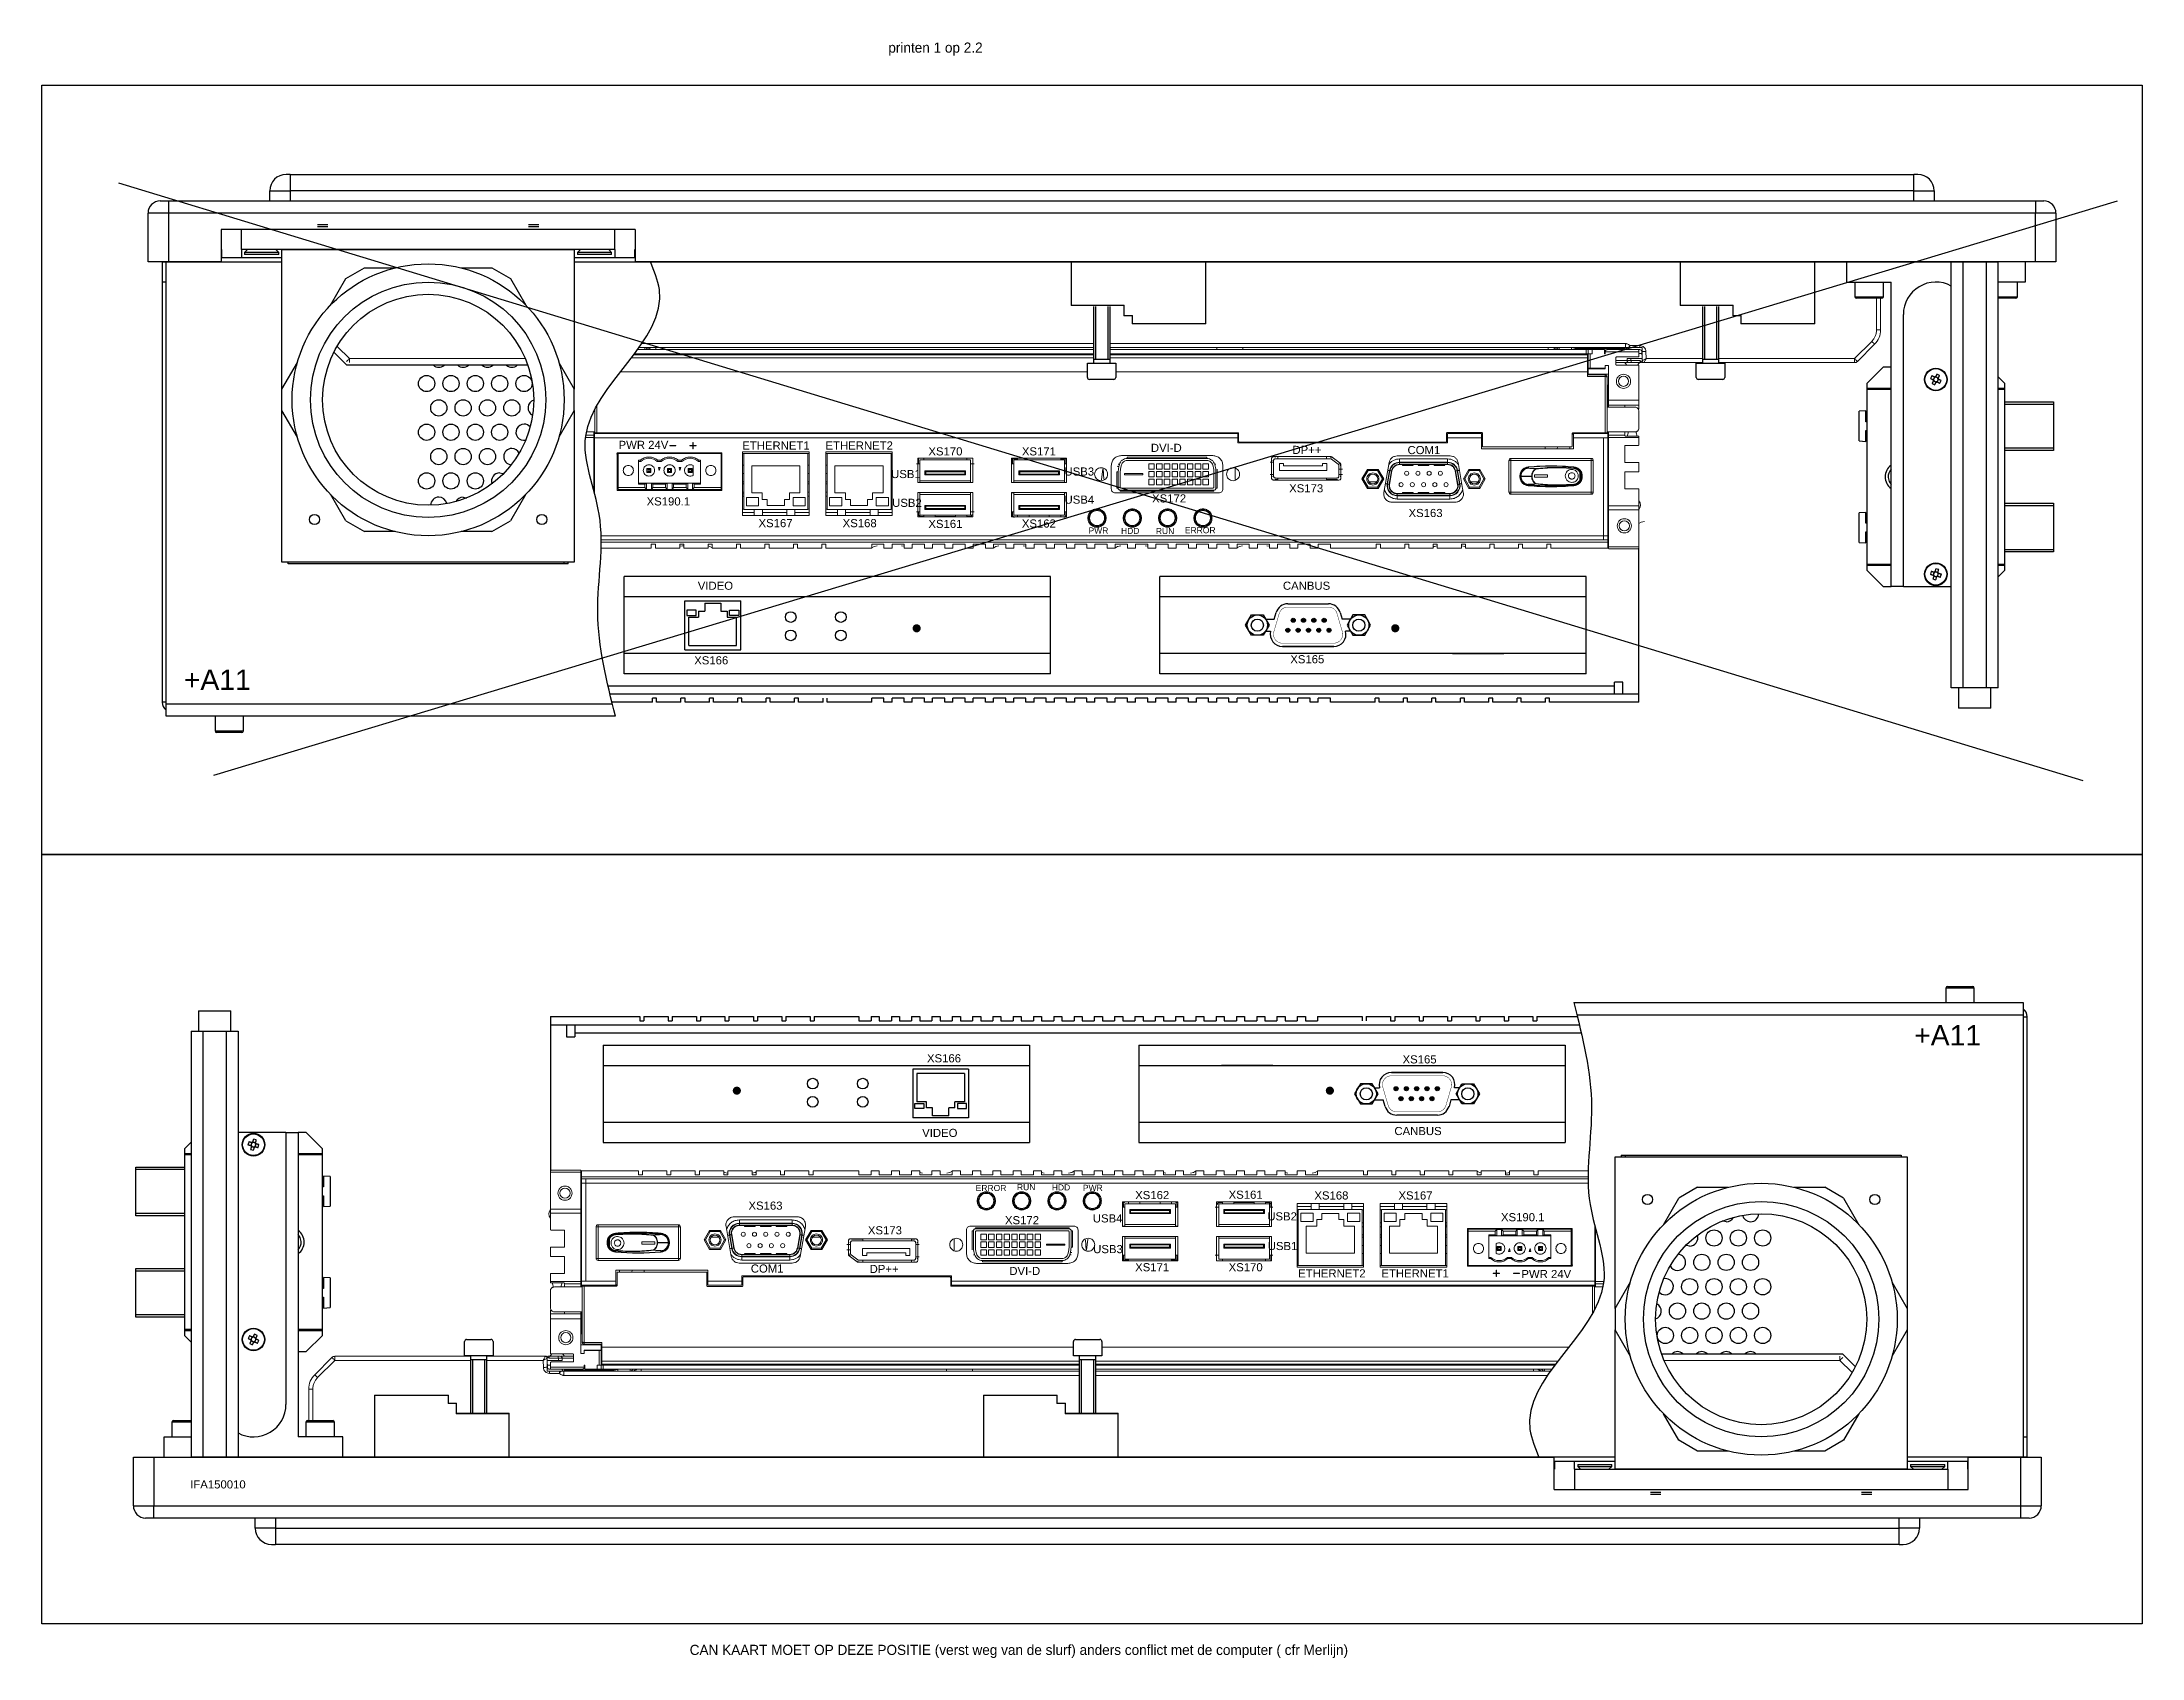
# Model space of a CAD drawing. Extents: x -2364 to 9601, y -871 to 1549.
# Drawn here: x 7096 to 7614, y -476 to -78 of the extents above; entities that cross this region are included whole.
import ezdxf

# ---------------------------------------------------------------- set-up
doc = ezdxf.new("R2010")
doc.units = 0
doc.layers.get('0').update_dxf_attribs({"linetype": 'CONTINUOUS'})
doc.layers.add('DIM', color=5, linetype='CONTINUOUS')
doc.layers.add('IPC', color=150, linetype='CONTINUOUS')

msp = doc.modelspace()

# ---------------------------------------------------------------- texts
at = {"char_height": 2.5, "attachment_point": 1}
for s, width, insert in [('printen 1 op 2.2', 116.8456111, (7304.9281, -77.93217)), ('CAN KAART MOET OP DEZE POSITIE (verst weg van de slurf) anders conflict met de computer ( cfr Merlijn)', 316.8698259, (7255.99741, -472.78419))]:
    msp.add_mtext_dynamic_manual_height_columns(s, width=width, gutter_width=12.5, heights=[0], dxfattribs=dict(at, insert=insert))
at = {"width": 20}
for s, insert, char_height, attachment_point in [('{\\fArial|b0|i0|c0|p34;XS170}', (7318.99126, -179.71345), 2, 8), ('{\\fArial|b0|i0|c0|p34;XS171}', (7342.02674, -179.71345), 2, 8), ('{\\fArial|b0|i0|c0|p34;XS190.1}', (7250.73636, -192.042), 2, 8), ('{\\fArial|b0|i0|c0|p34;XS172}', (7374.09068, -191.30411), 2, 8), ('{\\fArial|b0|i0|c0|p34;XS173}', (7407.86551, -188.81507), 2, 8), ('{\\fArial|b0|i0|c0|p34;XS167}', (7277.14856, -197.39849), 2, 8), ('{\\fArial|b0|i0|c0|p34;XS168}', (7297.86932, -197.39839), 2, 8), ('{\\fArial|b0|i0|c0|p34;XS161}', (7318.99126, -197.58619), 2, 8), ('{\\fArial|b0|i0|c0|p34;XS162}', (7342.01104, -197.49384), 2, 8), ('{\\fArial|b0|i0|c0|p34;XS163}', (7437.27807, -194.89553), 2, 8), ('{\\fArial|b0|i0|c0|p34;+A11}', (7147.88857, -237.45449), 5, 9), ('{\\fArial|b0|i0|c0|p34;XS166}', (7261.30254, -231.20281), 2, 8), ('\\fArial|b0|i0|c0|p34;XS165', (7408.14389, -230.93507), 2, 8), ('{\\fArial|b0|i0|c0|p34;+A11}', (7574.14034, -325.0722), 5, 9), ('{\\fArial|b0|i0|c0|p34;XS166}', (7318.64456, -329.27585), 2, 8), ('\\fArial|b0|i0|c0|p34;XS165', (7435.80322, -329.54358), 2, 8), ('{\\fArial|b0|i0|c0|p34;XS162}', (7369.93606, -362.98481), 2, 8), ('{\\fArial|b0|i0|c0|p34;XS161}', (7392.95584, -362.89246), 2, 8), ('{\\fArial|b0|i0|c0|p34;XS168}', (7414.07778, -363.08027), 2, 8), ('{\\fArial|b0|i0|c0|p34;XS167}', (7434.79854, -363.08017), 2, 8), ('{\\fArial|b0|i0|c0|p34;XS163}', (7274.66904, -365.58313), 2, 8), ('{\\fArial|b0|i0|c0|p34;XS172}', (7337.85642, -369.17455), 2, 8), ('{\\fArial|b0|i0|c0|p34;XS190.1}', (7461.21074, -368.43665), 2, 8), ('{\\fArial|b0|i0|c0|p34;XS173}', (7304.08159, -371.66359), 2, 8), ('{\\fArial|b0|i0|c0|p34;XS171}', (7369.92036, -380.76521), 2, 8), ('{\\fArial|b0|i0|c0|p34;XS170}', (7392.95584, -380.76521), 2, 8)]:
    msp.add_mtext(s, dxfattribs=dict(at, insert=insert, char_height=char_height, attachment_point=attachment_point))
at = {"lineweight": 9, "insert": (7139.77614, -434.28104), "char_height": 2, "width": 20, "attachment_point": 8}
msp.add_mtext('{\\fArial|b0|i0|c0|p34;IFA150010}', dxfattribs=at)
at = {"layer": 'IPC', "color": 7}
for s, insert, char_height, width, attachment_point in [('\\fArial|b0|i0|c0|p34;PWR 24V', (7250.74426, -178.08388), 2, 20, 9), ('{\\fArial|b0|i0|c0|p34;ETHERNET1}', (7277.25432, -178.23278), 2, 20, 8), ('\\fArial|b0|i0|c0|p34;ETHERNET2', (7297.75432, -178.23278), 2, 20, 8), ('\\fArial|b0|i0|c0|p34;DVI-D', (7373.4106, -178.81537), 2, 20, 8), ('{\\fArial|b0|i0|c0|p34;DP++}', (7408.05563, -179.31775), 2, 20, 8), ('\\fArial|b0|i0|c0|p34;COM1', (7436.86675, -179.38914), 2, 20, 8), ('\\fArial|b0|i0|c0|p34;USB1', (7309.26025, -185.29631), 2, 20, 8), ('\\fArial|b0|i0|c0|p34;USB3', (7351.97179, -184.67734), 2, 20, 8), ('\\fArial|b0|i0|c0|p34;USB2', (7309.51438, -192.39569), 2, 20, 8), ('\\fArial|b0|i0|c0|p34;USB4', (7351.98935, -191.60506), 2, 20, 8), ('\\fArial|b0|i0|c0|p34;PWR', (7356.68751, -198.93855), 1.5, 20, 8), ('\\fArial|b0|i0|c0|p34;HDD', (7364.52109, -199.03549), 1.5, 20, 8), ('\\fArial|b0|i0|c0|p34;RUN', (7373.10297, -199.09073), 1.5, 20, 8), ('\\fArial|b0|i0|c0|p34;ERROR', (7381.7617, -198.88171), 1.5, 20, 8), ('{\\fArial|b0|i0|c0|p34;VIDEO}', (7262.33202, -212.81776), 2, 20, 8), ('\\fArial|b0|i0|c0|p34;CANBUS', (7407.95264, -212.81776), 2, 20, 8), ('{\\fArial|b0|i0|c0|p34;VIDEO}', (7317.61508, -347.66089), 2, 20, 8), ('\\fArial|b0|i0|c0|p34;CANBUS', (7435.41823, -347.1997), 2, 356.1214007, 8), ('\\fArial|b0|i0|c0|p34;ERROR', (7330.22969, -360.97644), 1.5, 20, 8), ('\\fArial|b0|i0|c0|p34;RUN', (7338.88842, -360.76742), 1.5, 20, 8), ('\\fArial|b0|i0|c0|p34;HDD', (7347.4703, -360.82266), 1.5, 20, 8), ('\\fArial|b0|i0|c0|p34;PWR', (7355.30388, -360.9196), 1.5, 20, 8), ('\\fArial|b0|i0|c0|p34;USB4', (7358.96167, -368.73136), 2, 20, 8), ('\\fArial|b0|i0|c0|p34;USB2', (7401.93477, -368.2252), 2, 20, 8), ('\\fArial|b0|i0|c0|p34;USB3', (7359.05031, -376.29902), 2, 20, 8), ('\\fArial|b0|i0|c0|p34;USB1', (7402.04655, -375.53782), 2, 20, 8), ('\\fArial|b0|i0|c0|p34;COM1', (7275.08035, -381.08952), 2, 20, 8), ('{\\fArial|b0|i0|c0|p34;DP++}', (7303.89147, -381.16091), 2, 20, 8), ('\\fArial|b0|i0|c0|p34;DVI-D', (7338.5365, -381.66329), 2, 20, 8), ('\\fArial|b0|i0|c0|p34;ETHERNET2', (7414.19278, -382.24588), 2, 20, 8), ('{\\fArial|b0|i0|c0|p34;ETHERNET1}', (7434.69278, -382.24588), 2, 20, 8), ('\\fArial|b0|i0|c0|p34;PWR 24V', (7473.14383, -382.41185), 2, 20, 9)]:
    msp.add_mtext(s, dxfattribs=dict(at, insert=insert, char_height=char_height, width=width, attachment_point=attachment_point))

# ---------------------------------------------------------------- linework, layer by layer
for p, q in [((7115.28464, -112.47315), (7599.15419, -259.82482)), ((7138.73405, -258.47297), (7607.72225, -116.9692))]:
    msp.add_line(p, q)
at = {"color": 7, "linetype": 'Continuous'}
for p, q in [((7157.56167, -110.4692), (7156.56167, -110.4692)), ((7157.56167, -110.4692), (7557.56167, -110.4692)), ((7157.56167, -110.4692), (7157.56167, -114.4692)), ((7557.56167, -114.4692), (7557.56167, -110.4692)), ((7558.56168, -110.4692), (7557.56167, -110.4692)), ((7125.56166, -116.9692), (7127.56167, -116.9692)), ((7127.56167, -116.9692), (7587.56167, -116.9692)), ((7127.56167, -116.9692), (7127.56167, -119.9692)), ((7152.56167, -116.9692), (7152.56167, -114.4692)), ((7152.56167, -114.4692), (7157.56167, -114.4692)), ((7557.56167, -114.4692), (7157.56167, -114.4692)), ((7157.56167, -114.4692), (7157.56167, -116.9692)), ((7557.56167, -114.4692), (7562.56167, -114.4692)), ((7557.56167, -116.9692), (7557.56167, -114.4692)), ((7562.56167, -114.4692), (7562.56167, -116.9692)), ((7587.56167, -116.9692), (7589.56166, -116.9692)), ((7587.56167, -116.9692), (7587.56167, -119.9692)), ((7127.56167, -119.9692), (7122.56167, -119.9692)), ((7122.56167, -131.9692), (7122.56167, -119.9692)), ((7587.56167, -119.9692), (7127.56167, -119.9692)), ((7127.56167, -119.9692), (7127.56167, -131.9692)), ((7242.56167, -123.9692), (7140.56166, -123.9692)), ((7140.56166, -123.9692), (7140.56166, -131.9692)), ((7237.56167, -123.9692), (7145.56167, -123.9692)), ((7145.56167, -128.9692), (7145.56167, -123.9692)), ((7164.28105, -122.7692), (7166.84229, -122.7692)), ((7164.28105, -123.2692), (7166.84229, -123.2692)), ((7216.28105, -122.7692), (7218.84229, -122.7692)), ((7216.28105, -123.2692), (7218.84229, -123.2692)), ((7237.56167, -128.9692), (7237.56167, -123.9692)), ((7242.56167, -123.9692), (7242.56167, -131.9692)), ((7592.56167, -119.9692), (7587.56167, -119.9692)), ((7587.56167, -131.9692), (7587.56167, -119.9692)), ((7592.56167, -119.9692), (7592.56167, -131.9692)), ((7140.56166, -128.9692), (7140.66269, -128.9692)), ((7140.66269, -128.9692), (7140.66269, -130.9692)), ((7237.56167, -128.9692), (7145.56167, -128.9692)), ((7145.56167, -128.9692), (7145.56167, -130.9692)), ((7147.06167, -128.9692), (7146.36167, -129.6692)), ((7154.76166, -129.6692), (7154.06167, -128.9692)), ((7155.56166, -163.32303), (7155.56166, -128.9692)), ((7155.56166, -128.9692), (7227.56168, -128.9692)), ((7227.56168, -128.9692), (7227.56168, -163.32303)), ((7229.06167, -128.9692), (7228.36167, -129.6692)), ((7236.76167, -129.6692), (7236.06167, -128.9692)), ((7237.56167, -128.9692), (7237.56167, -130.9692)), ((7242.46065, -130.9692), (7242.46065, -128.9692)), ((7242.46065, -128.9692), (7242.56167, -128.9692)), ((7127.56167, -131.9692), (7122.56167, -131.9692)), ((7126.06286, -131.9692), (7126.06167, -132.0192)), ((7126.06167, -132.0192), (7126.06167, -136.9692)), ((7127.06167, -132.0192), (7126.06167, -132.0192)), ((7127.06167, -240.9692), (7127.06167, -132.0192)), ((7137.06166, -132.0192), (7127.06167, -132.0192)), ((7140.56166, -131.9692), (7127.56167, -131.9692)), ((7128.16166, -132.0192), (7128.16048, -131.9692)), ((7128.56167, -131.9692), (7128.56167, -132.0192)), ((7136.78817, -132.0192), (7136.78817, -131.9692)), ((7137.06166, -132.0192), (7137.06166, -131.9692)), ((7155.56166, -132.0192), (7137.06166, -132.0192)), ((7155.56166, -130.9692), (7140.56166, -130.9692)), ((7154.76166, -129.6692), (7146.36167, -129.6692)), ((7146.36167, -129.6692), (7146.36167, -130.1692)), ((7154.76166, -130.1692), (7146.36167, -130.1692)), ((7154.76166, -130.1692), (7154.76166, -129.6692)), ((7171.27002, -136.11537), (7175.85332, -133.4692)), ((7175.85332, -133.4692), (7183.43762, -133.4692)), ((7199.6857, -133.4692), (7207.27002, -133.4692)), ((7207.27002, -133.4692), (7211.85332, -136.11537)), ((7242.56167, -130.9692), (7227.56168, -130.9692)), ((7578.06166, -132.0192), (7227.56168, -132.0192)), ((7228.36167, -129.6692), (7228.36167, -130.1692)), ((7236.76167, -129.6692), (7228.36167, -129.6692)), ((7236.76167, -130.1692), (7228.36167, -130.1692)), ((7236.76167, -130.1692), (7236.76167, -129.6692)), ((7587.56167, -131.9692), (7242.56167, -131.9692)), ((7540.98167, -131.9692), (7540.98167, -136.9692)), ((7566.78816, -236.9692), (7566.78816, -131.9692)), ((7569.67492, -236.9692), (7569.67492, -131.9692)), ((7575.44842, -236.9692), (7575.44842, -131.9692)), ((7578.06166, -131.9692), (7578.06166, -132.0192)), ((7578.33517, -236.9692), (7578.33517, -131.9692)), ((7578.33517, -132.0192), (7578.33517, -131.9692)), ((7584.98167, -131.9692), (7584.98167, -136.9692)), ((7584.98167, -131.9692), (7584.98167, -132.0192)), ((7592.56167, -131.9692), (7587.56167, -131.9692)), ((7126.06167, -136.9692), (7126.06167, -240.4692)), ((7127.06167, -136.9692), (7126.06167, -136.9692)), ((7167.47787, -142.68358), (7171.27002, -136.11537)), ((7211.85332, -136.11537), (7215.64547, -142.68358)), ((7540.98167, -136.9692), (7551.98167, -136.9692)), ((7543.06167, -136.9692), (7543.06167, -140.5692)), ((7550.06167, -140.5692), (7550.06167, -136.9692)), ((7551.98167, -211.9692), (7551.98167, -136.9692)), ((7584.98167, -136.9692), (7578.33517, -136.9692)), ((7583.06167, -140.5692), (7583.06167, -136.9692)), ((7543.06167, -140.5692), (7550.06167, -140.5692)), ((7549.66167, -140.9692), (7543.46167, -140.9692)), ((7578.33517, -140.5692), (7583.06167, -140.5692)), ((7582.66167, -140.9692), (7578.33517, -140.9692)), ((7554.98167, -211.9692), (7554.98167, -144.9692)), ((7155.56166, -163.32303), (7159.35383, -156.75482)), ((7223.76951, -156.75482), (7227.56168, -163.32303)), ((7549.98168, -157.9692), (7545.98167, -161.9692)), ((7551.98167, -157.9692), (7549.98168, -157.9692)), ((7563.05938, -160.41866), (7562.88552, -160.3321)), ((7579.98166, -161.9692), (7578.33517, -160.3227)), ((7155.56166, -168.61537), (7155.56166, -163.32303)), ((7227.56168, -168.61537), (7227.56168, -163.32303)), ((7545.98167, -161.9692), (7545.98167, -163.2192)), ((7551.98167, -163.2192), (7545.98167, -163.2192)), ((7545.98167, -163.2192), (7545.98167, -163.4692)), ((7545.98167, -163.4692), (7545.98167, -206.4692)), ((7551.98167, -163.4692), (7545.98167, -163.4692)), ((7562.43112, -160.89149), (7562.34457, -161.06536)), ((7562.41537, -161.27652), (7562.58924, -161.36307)), ((7562.67435, -160.4029), (7562.58779, -160.57677)), ((7562.90396, -161.51974), (7563.07783, -161.6063)), ((7563.28899, -161.5355), (7563.37554, -161.36163)), ((7563.54796, -160.66188), (7563.37409, -160.57533)), ((7563.53221, -161.04691), (7563.61877, -160.87304)), ((7579.98166, -163.2192), (7578.33517, -163.2192)), ((7579.98166, -163.4692), (7578.33517, -163.4692)), ((7579.98166, -163.2192), (7579.98166, -161.9692)), ((7579.98166, -163.4692), (7579.98166, -163.2192)), ((7579.98166, -206.4692), (7579.98166, -163.4692)), ((7155.56166, -205.9692), (7155.56166, -168.61537)), ((7159.35383, -175.18358), (7155.56166, -168.61537)), ((7227.56168, -168.61537), (7223.76951, -175.18358)), ((7227.56168, -168.61537), (7227.56168, -205.9692)), ((7545.74267, -168.72358), (7544.08167, -168.81063)), ((7544.08167, -176.12777), (7544.08167, -168.81063)), ((7545.74267, -171.3897), (7545.74267, -168.72358)), ((7579.98166, -166.4692), (7591.98167, -166.4692)), ((7591.98167, -167.1092), (7579.98166, -167.1092)), ((7590.06167, -166.4692), (7591.98167, -166.4692)), ((7591.98167, -167.1092), (7590.06167, -167.1092)), ((7591.98167, -166.4692), (7591.98167, -167.1092)), ((7591.98167, -166.4692), (7591.98167, -167.1092)), ((7591.98167, -167.1092), (7591.98167, -177.8292)), ((7591.98167, -167.1092), (7591.98167, -177.8292)), ((7545.98167, -171.3897), (7545.74267, -171.3897)), ((7545.74267, -176.21482), (7545.74267, -173.5487)), ((7545.74267, -173.5487), (7545.98167, -173.5487)), ((7544.08167, -176.12777), (7545.74267, -176.21482)), ((7579.98166, -177.8292), (7591.98167, -177.8292)), ((7591.98167, -178.4692), (7579.98166, -178.4692)), ((7590.06167, -177.8292), (7591.98167, -177.8292)), ((7591.98167, -178.4692), (7590.06167, -178.4692)), ((7591.98167, -177.8292), (7591.98167, -178.4692)), ((7591.98167, -177.8292), (7591.98167, -178.4692)), ((7171.27002, -195.82303), (7167.47787, -189.25482)), ((7215.64547, -189.25482), (7211.85332, -195.82303)), ((7171.27002, -195.82303), (7175.85332, -198.4692)), ((7207.27002, -198.4692), (7211.85332, -195.82303)), ((7545.74267, -193.72358), (7544.08167, -193.81063)), ((7544.08167, -201.12777), (7544.08167, -193.81063)), ((7545.74267, -196.3897), (7545.74267, -193.72358)), ((7545.98167, -196.3897), (7545.74267, -196.3897)), ((7579.98166, -191.4692), (7591.98167, -191.4692)), ((7591.98167, -192.1092), (7579.98166, -192.1092)), ((7590.06167, -191.4692), (7591.98167, -191.4692)), ((7591.98167, -192.1092), (7590.06167, -192.1092)), ((7591.98167, -191.4692), (7591.98167, -192.1092)), ((7591.98167, -191.4692), (7591.98167, -192.1092)), ((7591.98167, -192.1092), (7591.98167, -202.8292)), ((7591.98167, -192.1092), (7591.98167, -202.8292)), ((7183.43762, -198.4692), (7175.85332, -198.4692)), ((7207.27002, -198.4692), (7199.6857, -198.4692)), ((7544.08167, -201.12777), (7545.74267, -201.21482)), ((7545.74267, -201.21482), (7545.74267, -198.5487)), ((7545.74267, -198.5487), (7545.98167, -198.5487)), ((7227.56168, -205.9692), (7155.56166, -205.9692)), ((7157.06167, -206.3692), (7157.06167, -205.9692)), ((7226.06166, -206.3692), (7157.06167, -206.3692)), ((7225.06166, -206.3692), (7225.06166, -205.9692)), ((7226.06166, -206.3692), (7226.06166, -205.9692)), ((7545.98167, -206.4692), (7551.98167, -206.4692)), ((7545.98167, -206.4692), (7545.98167, -206.7192)), ((7545.98167, -206.7192), (7551.98167, -206.7192)), ((7545.98167, -206.7192), (7545.98167, -207.9692)), ((7578.33517, -206.4692), (7579.98166, -206.4692)), ((7578.33517, -206.7192), (7579.98166, -206.7192)), ((7579.98166, -202.8292), (7591.98167, -202.8292)), ((7591.98167, -203.4692), (7579.98166, -203.4692)), ((7579.98166, -206.7192), (7579.98166, -206.4692)), ((7579.98166, -207.9692), (7579.98166, -206.7192)), ((7590.06167, -202.8292), (7591.98167, -202.8292)), ((7591.98167, -203.4692), (7590.06167, -203.4692)), ((7591.98167, -202.8292), (7591.98167, -203.4692)), ((7591.98167, -202.8292), (7591.98167, -203.4692)), ((7545.98167, -207.9692), (7549.98168, -211.9692)), ((7549.98168, -211.9692), (7551.98167, -211.9692)), ((7554.98167, -211.9692), (7551.98167, -211.9692)), ((7554.98167, -211.9692), (7566.78816, -211.9692)), ((7562.42646, -208.99871), (7562.37491, -209.18598)), ((7562.48497, -209.3796), (7562.67222, -209.43113)), ((7562.57126, -208.4725), (7562.51974, -208.65976)), ((7562.95215, -208.41398), (7562.76489, -208.36245)), ((7563.01118, -209.52442), (7563.19844, -209.57595)), ((7563.47837, -208.55881), (7563.29111, -208.50727)), ((7563.39207, -209.4659), (7563.44359, -209.27865)), ((7563.53689, -208.93969), (7563.58842, -208.75243)), ((7578.33517, -209.61569), (7579.98166, -207.9692)), ((7569.67492, -236.9692), (7566.78816, -236.9692)), ((7568.56167, -236.9692), (7568.56167, -241.9692)), ((7575.44842, -236.9692), (7569.67492, -236.9692)), ((7578.33517, -236.9692), (7575.44842, -236.9692)), ((7576.56167, -241.9692), (7576.56167, -236.9692)), ((7127.06167, -240.4692), (7126.06167, -240.4692)), ((7236.95064, -240.9692), (7127.06167, -240.9692)), ((7127.06167, -243.9692), (7127.06167, -240.9692)), ((7574.56166, -241.9692), (7568.56167, -241.9692)), ((7576.56167, -241.9692), (7574.56166, -241.9692)), ((7237.69938, -243.9692), (7127.06167, -243.9692)), ((7139.06167, -243.9692), (7139.06167, -247.5692)), ((7139.06167, -247.5692), (7144.14359, -247.5692)), ((7143.96279, -247.9692), (7139.46167, -247.9692)), ((7145.66167, -247.9692), (7143.96279, -247.9692)), ((7144.14359, -247.5692), (7146.06167, -247.5692)), ((7146.06167, -247.5692), (7146.06167, -243.9692)), ((7473.81801, -314.53932), (7584.45571, -314.53932)), ((7565.45572, -310.93932), (7565.45572, -314.53932)), ((7567.37379, -310.93932), (7565.45572, -310.93932)), ((7565.85571, -310.53932), (7567.55459, -310.53932)), ((7572.45572, -310.93932), (7567.37379, -310.93932)), ((7567.55459, -310.53932), (7572.05571, -310.53932)), ((7572.45572, -314.53932), (7572.45572, -310.93932)), ((7584.45571, -314.53932), (7584.45571, -317.53932)), ((7134.95572, -316.53932), (7134.95572, -321.53932)), ((7134.95572, -316.53932), (7136.95572, -316.53932)), ((7136.95572, -316.53932), (7142.95572, -316.53932)), ((7142.95572, -321.53932), (7142.95572, -316.53932)), ((7474.56674, -317.53932), (7584.45571, -317.53932)), ((7584.45571, -317.53932), (7584.45571, -426.48932)), ((7584.45571, -318.03932), (7585.45571, -318.03932)), ((7585.45571, -421.53932), (7585.45571, -318.03932)), ((7133.18221, -321.53932), (7133.18221, -426.53932)), ((7133.18221, -321.53932), (7136.06897, -321.53932)), ((7136.06897, -321.53932), (7141.84247, -321.53932)), ((7136.06897, -321.53932), (7136.06897, -426.53932)), ((7141.84247, -321.53932), (7141.84247, -426.53932)), ((7141.84247, -321.53932), (7144.72922, -321.53932)), ((7144.72922, -321.53932), (7144.72922, -426.53932)), ((7156.53571, -346.53932), (7144.72922, -346.53932)), ((7156.53571, -346.53932), (7156.53571, -413.53932)), ((7156.53571, -346.53932), (7159.53572, -346.53932)), ((7159.53572, -346.53932), (7159.53572, -421.53932)), ((7161.53571, -346.53932), (7159.53572, -346.53932)), ((7165.53572, -350.53932), (7161.53571, -346.53932)), ((7133.18221, -348.89283), (7131.53572, -350.53932)), ((7131.53572, -350.53932), (7131.53572, -351.78932)), ((7147.98049, -349.56883), (7147.92897, -349.7561)), ((7148.03901, -349.94971), (7148.22627, -350.00125)), ((7148.12532, -349.04262), (7148.07379, -349.22988)), ((7148.50621, -348.9841), (7148.31894, -348.93257)), ((7148.56523, -350.09454), (7148.75249, -350.14607)), ((7149.03241, -349.12892), (7148.84516, -349.07739)), ((7148.94612, -350.03602), (7148.99765, -349.84877)), ((7149.09093, -349.50981), (7149.14247, -349.32255)), ((7165.53572, -351.78932), (7165.53572, -350.53932)), ((7119.53571, -355.03932), (7131.53572, -355.03932)), ((7119.53571, -355.67932), (7119.53571, -355.03932)), ((7119.53571, -355.03932), (7121.45571, -355.03932)), ((7119.53571, -355.67932), (7119.53571, -355.03932)), ((7119.53571, -366.39932), (7119.53571, -355.67932)), ((7119.53571, -366.39932), (7119.53571, -355.67932)), ((7131.53572, -355.67932), (7119.53571, -355.67932)), ((7121.45571, -355.67932), (7119.53571, -355.67932)), ((7133.18221, -351.78932), (7131.53572, -351.78932)), ((7131.53572, -351.78932), (7131.53572, -352.03932)), ((7131.53572, -352.03932), (7131.53572, -395.03932)), ((7133.18221, -352.03932), (7131.53572, -352.03932)), ((7165.53572, -351.78932), (7159.53572, -351.78932)), ((7165.53572, -352.03932), (7159.53572, -352.03932)), ((7165.53572, -352.03932), (7165.53572, -351.78932)), ((7165.53572, -395.03932), (7165.53572, -352.03932)), ((7483.95571, -352.53932), (7555.95572, -352.53932)), ((7483.95571, -389.89315), (7483.95571, -352.53932)), ((7485.45572, -352.13932), (7554.45571, -352.13932)), ((7485.45572, -352.13932), (7485.45572, -352.53932)), ((7486.45572, -352.13932), (7486.45572, -352.53932)), ((7554.45571, -352.13932), (7554.45571, -352.53932)), ((7555.95572, -352.53932), (7555.95572, -389.89315)), ((7165.77471, -359.95982), (7165.53572, -359.95982)), ((7165.53572, -362.11882), (7165.77471, -362.11882)), ((7167.43572, -357.38075), (7165.77471, -357.2937)), ((7165.77471, -357.2937), (7165.77471, -359.95982)), ((7165.77471, -362.11882), (7165.77471, -364.78494)), ((7167.43572, -357.38075), (7167.43572, -364.69789)), ((7504.24736, -360.03932), (7499.66407, -362.68549)), ((7504.24736, -360.03932), (7511.83168, -360.03932)), ((7528.07976, -360.03932), (7535.66406, -360.03932)), ((7540.24736, -362.68549), (7535.66406, -360.03932)), ((7119.53571, -366.39932), (7131.53572, -366.39932)), ((7119.53571, -367.03932), (7119.53571, -366.39932)), ((7119.53571, -367.03932), (7119.53571, -366.39932)), ((7119.53571, -366.39932), (7121.45571, -366.39932)), ((7131.53572, -367.03932), (7119.53571, -367.03932)), ((7121.45571, -367.03932), (7119.53571, -367.03932)), ((7165.77471, -364.78494), (7167.43572, -364.69789)), ((7495.87191, -369.2537), (7499.66407, -362.68549)), ((7540.24736, -362.68549), (7544.03951, -369.2537)), ((7119.53571, -380.03932), (7131.53572, -380.03932)), ((7119.53571, -380.67932), (7119.53571, -380.03932)), ((7119.53571, -380.03932), (7121.45571, -380.03932)), ((7119.53571, -380.67932), (7119.53571, -380.03932)), ((7131.53572, -380.67932), (7119.53571, -380.67932)), ((7119.53571, -391.39932), (7119.53571, -380.67932)), ((7119.53571, -391.39932), (7119.53571, -380.67932)), ((7121.45571, -380.67932), (7119.53571, -380.67932)), ((7167.43572, -382.38075), (7165.77471, -382.2937)), ((7165.77471, -382.2937), (7165.77471, -384.95982)), ((7167.43572, -382.38075), (7167.43572, -389.69789)), ((7165.77471, -384.95982), (7165.53572, -384.95982)), ((7165.53572, -387.11882), (7165.77471, -387.11882)), ((7165.77471, -387.11882), (7165.77471, -389.78494)), ((7483.95571, -389.89315), (7487.74787, -383.32494)), ((7552.16355, -383.32494), (7555.95572, -389.89315)), ((7119.53571, -391.39932), (7131.53572, -391.39932)), ((7119.53571, -392.03932), (7119.53571, -391.39932)), ((7119.53571, -392.03932), (7119.53571, -391.39932)), ((7119.53571, -391.39932), (7121.45571, -391.39932)), ((7131.53572, -392.03932), (7119.53571, -392.03932)), ((7121.45571, -392.03932), (7119.53571, -392.03932)), ((7165.77471, -389.78494), (7167.43572, -389.69789)), ((7483.95571, -389.89315), (7483.95571, -395.18549)), ((7555.95572, -389.89315), (7555.95572, -395.18549)), ((7131.53572, -395.03932), (7133.18221, -395.03932)), ((7131.53572, -395.03932), (7131.53572, -395.28932)), ((7131.53572, -395.28932), (7133.18221, -395.28932)), ((7131.53572, -395.28932), (7131.53572, -396.53932)), ((7131.53572, -396.53932), (7133.18221, -398.18582)), ((7147.98517, -397.46161), (7147.89861, -397.63548)), ((7147.96942, -397.84664), (7148.14329, -397.93319)), ((7148.22839, -396.97302), (7148.14184, -397.14689)), ((7148.61342, -396.98878), (7148.43955, -396.90222)), ((7148.458, -398.08986), (7148.63187, -398.17642)), ((7148.84303, -398.10562), (7148.92959, -397.93175)), ((7149.10201, -397.232), (7148.92815, -397.14545)), ((7149.08626, -397.61703), (7149.17281, -397.44316)), ((7159.53572, -395.03932), (7165.53572, -395.03932)), ((7159.53572, -395.28932), (7165.53572, -395.28932)), ((7161.53571, -400.53932), (7165.53572, -396.53932)), ((7165.53572, -395.28932), (7165.53572, -395.03932)), ((7165.53572, -396.53932), (7165.53572, -395.28932)), ((7483.95571, -429.53932), (7483.95571, -395.18549)), ((7487.74787, -401.7537), (7483.95571, -395.18549)), ((7555.95572, -395.18549), (7552.16355, -401.7537)), ((7555.95572, -395.18549), (7555.95572, -429.53932)), ((7159.53572, -400.53932), (7161.53571, -400.53932)), ((7128.45571, -417.93932), (7128.45571, -421.53932)), ((7133.18221, -417.93932), (7128.45571, -417.93932)), ((7128.85572, -417.53932), (7133.18221, -417.53932)), ((7168.45572, -417.93932), (7161.45572, -417.93932)), ((7161.45572, -417.93932), (7161.45572, -421.53932)), ((7161.85571, -417.53932), (7168.05571, -417.53932)), ((7168.45572, -421.53932), (7168.45572, -417.93932)), ((7499.66407, -422.39315), (7495.87191, -415.82494)), ((7544.03951, -415.82494), (7540.24736, -422.39315)), ((7126.53571, -426.53932), (7126.53571, -421.53932)), ((7126.53571, -421.53932), (7133.18221, -421.53932)), ((7170.53571, -421.53932), (7159.53572, -421.53932)), ((7170.53571, -426.53932), (7170.53571, -421.53932)), ((7504.24736, -425.03932), (7499.66407, -422.39315)), ((7540.24736, -422.39315), (7535.66406, -425.03932)), ((7584.45571, -421.53932), (7585.45571, -421.53932)), ((7585.45571, -426.48932), (7585.45571, -421.53932)), ((7118.95571, -426.53932), (7123.95571, -426.53932)), ((7118.95571, -438.53932), (7118.95571, -426.53932)), ((7123.95571, -426.53932), (7468.95571, -426.53932)), ((7123.95571, -426.53932), (7123.95571, -438.53932)), ((7126.53571, -426.53932), (7126.53571, -426.48932)), ((7133.18221, -426.48932), (7133.18221, -426.53932)), ((7133.45572, -426.48932), (7483.95571, -426.48932)), ((7133.45572, -426.53932), (7133.45572, -426.48932)), ((7468.95571, -434.53932), (7468.95571, -426.53932)), ((7468.95571, -427.53932), (7483.95571, -427.53932)), ((7469.05674, -427.53932), (7469.05674, -429.53932)), ((7473.95572, -429.53932), (7473.95572, -427.53932)), ((7474.75572, -428.33932), (7474.75572, -428.83932)), ((7474.75572, -428.33932), (7483.15571, -428.33932)), ((7474.75572, -428.83932), (7475.45571, -429.53932)), ((7474.75572, -428.83932), (7483.15571, -428.83932)), ((7482.45571, -429.53932), (7483.15571, -428.83932)), ((7483.15571, -428.83932), (7483.15571, -428.33932)), ((7511.83168, -425.03932), (7504.24736, -425.03932)), ((7535.66406, -425.03932), (7528.07976, -425.03932)), ((7555.95572, -426.48932), (7574.45572, -426.48932)), ((7555.95572, -427.53932), (7570.95572, -427.53932)), ((7556.75572, -428.33932), (7565.15571, -428.33932)), ((7556.75572, -428.33932), (7556.75572, -428.83932)), ((7556.75572, -428.83932), (7565.15571, -428.83932)), ((7556.75572, -428.83932), (7557.45572, -429.53932)), ((7564.45571, -429.53932), (7565.15571, -428.83932)), ((7565.15571, -428.83932), (7565.15571, -428.33932)), ((7565.95571, -429.53932), (7565.95571, -427.53932)), ((7570.85469, -429.53932), (7570.85469, -427.53932)), ((7570.95572, -426.53932), (7583.95572, -426.53932)), ((7570.95572, -434.53932), (7570.95572, -426.53932)), ((7574.45572, -426.48932), (7584.45571, -426.48932)), ((7574.45572, -426.48932), (7574.45572, -426.53932)), ((7574.72922, -426.48932), (7574.72922, -426.53932)), ((7582.95572, -426.53932), (7582.95572, -426.48932)), ((7583.35572, -426.48932), (7583.3569, -426.53932)), ((7583.95572, -426.53932), (7588.95571, -426.53932)), ((7583.95572, -438.53932), (7583.95572, -426.53932)), ((7584.45571, -426.48932), (7585.45571, -426.48932)), ((7585.45452, -426.53932), (7585.45571, -426.48932)), ((7588.95571, -426.53932), (7588.95571, -438.53932)), ((7469.05674, -429.53932), (7468.95571, -429.53932)), ((7468.95571, -434.53932), (7570.95572, -434.53932)), ((7473.95572, -429.53932), (7565.95571, -429.53932)), ((7473.95572, -429.53932), (7473.95572, -434.53932)), ((7473.95572, -434.53932), (7565.95571, -434.53932)), ((7555.95572, -429.53932), (7483.95571, -429.53932)), ((7565.95571, -429.53932), (7565.95571, -434.53932)), ((7570.95572, -429.53932), (7570.85469, -429.53932)), ((7118.95571, -438.53932), (7123.95571, -438.53932)), ((7123.95571, -438.53932), (7583.95572, -438.53932)), ((7123.95571, -441.53932), (7123.95571, -438.53932)), ((7495.23633, -435.23932), (7492.67509, -435.23932)), ((7495.23633, -435.73932), (7492.67509, -435.73932)), ((7547.23634, -435.23932), (7544.67509, -435.23932)), ((7547.23634, -435.73932), (7544.67509, -435.73932)), ((7583.95572, -438.53932), (7588.95571, -438.53932)), ((7583.95572, -441.53932), (7583.95572, -438.53932)), ((7123.95571, -441.53932), (7121.95572, -441.53932)), ((7583.95572, -441.53932), (7123.95571, -441.53932)), ((7148.95571, -444.03932), (7148.95571, -441.53932)), ((7153.95571, -444.03932), (7148.95571, -444.03932)), ((7153.95571, -441.53932), (7153.95571, -444.03932)), ((7153.95571, -444.03932), (7553.95572, -444.03932)), ((7153.95571, -444.03932), (7153.95571, -448.03932)), ((7553.95572, -444.03932), (7553.95572, -441.53932)), ((7558.95571, -444.03932), (7553.95572, -444.03932)), ((7553.95572, -448.03932), (7553.95572, -444.03932)), ((7558.95571, -441.53932), (7558.95571, -444.03932)), ((7585.95572, -441.53932), (7583.95572, -441.53932)), ((7152.95571, -448.03932), (7153.95571, -448.03932)), ((7553.95572, -448.03932), (7153.95571, -448.03932)), ((7553.95572, -448.03932), (7554.95572, -448.03932))]:
    msp.add_line(p, q, dxfattribs=at)
for points in [[(7096.43881, -88.46375), (7613.767, -88.46375), (7613.767, -278.03387), (7096.43881, -278.03387)], [(7096.43881, -278.03387), (7613.767, -278.03387), (7613.767, -467.604), (7096.43881, -467.604)]]:
    msp.add_lwpolyline(points, close=True)
for points in [[(7562.64097, -160.38629), (7562.55705, -160.34451), (7562.47332, -160.30283), (7562.38984, -160.26127), (7562.30664, -160.21985), (7562.22373, -160.17858), (7562.14116, -160.13747), (7562.05893, -160.09655), (7561.97711, -160.05581)], [(7562.90213, -160.29873), (7562.90054, -160.30193), (7562.89894, -160.30513), (7562.89735, -160.30834), (7562.89575, -160.31155), (7562.89415, -160.31476), (7562.89255, -160.31798), (7562.89094, -160.3212), (7562.88933, -160.32443), (7562.88772, -160.32767), (7562.88611, -160.33092), (7562.88449, -160.33417), (7562.88286, -160.33743), (7562.88124, -160.3407), (7562.87961, -160.34397), (7562.87797, -160.34726), (7562.87633, -160.35055), (7562.87469, -160.35385), (7562.87304, -160.35717), (7562.87139, -160.36049), (7562.86973, -160.36382), (7562.86807, -160.36716), (7562.8664, -160.37051), (7562.86472, -160.37387), (7562.86304, -160.37724), (7562.86136, -160.38063), (7562.85967, -160.38402), (7562.85797, -160.38743), (7562.85627, -160.39085), (7562.85456, -160.39428), (7562.85285, -160.39772), (7562.85113, -160.40118), (7562.8494, -160.40465), (7562.84767, -160.40813), (7562.84593, -160.41162), (7562.84418, -160.41513), (7562.84243, -160.41865), (7562.84067, -160.42218), (7562.83891, -160.42571), (7562.83715, -160.42925), (7562.83539, -160.43279)], [(7563.23261, -159.63487), (7563.19187, -159.7167), (7563.15093, -159.79891), (7563.10984, -159.88148), (7563.06856, -159.96439), (7563.02714, -160.0476), (7562.98558, -160.13108), (7562.94391, -160.2148), (7562.90213, -160.29873)], [(7563.56458, -160.62851), (7563.60636, -160.54458), (7563.64804, -160.46086), (7563.6896, -160.37738), (7563.73102, -160.29417), (7563.77228, -160.21126), (7563.8134, -160.12869), (7563.85433, -160.04647), (7563.89505, -159.96465)], [(7561.64733, -160.71827), (7561.72917, -160.759), (7561.81138, -160.79993), (7561.89395, -160.84104), (7561.97686, -160.88231), (7562.06007, -160.92373), (7562.14354, -160.96529), (7562.22727, -161.00696), (7562.31119, -161.04875)], [(7562.39875, -161.30989), (7562.35697, -161.39382), (7562.31529, -161.47755), (7562.27375, -161.56103), (7562.23232, -161.64423), (7562.19105, -161.72714), (7562.14993, -161.80971), (7562.10902, -161.89193), (7562.06828, -161.97375)], [(7562.31119, -161.04875), (7562.3144, -161.05034), (7562.3176, -161.05193), (7562.32081, -161.05353), (7562.32402, -161.05512), (7562.32723, -161.05672), (7562.33045, -161.05833), (7562.33368, -161.05993), (7562.33691, -161.06154), (7562.34015, -161.06315), (7562.3434, -161.06477), (7562.34665, -161.06639), (7562.34991, -161.06801), (7562.35318, -161.06964), (7562.35646, -161.07127), (7562.35974, -161.0729), (7562.36304, -161.07454), (7562.36634, -161.07619), (7562.36965, -161.07784), (7562.37297, -161.07949), (7562.3763, -161.08115), (7562.37964, -161.08281), (7562.38299, -161.08448), (7562.38635, -161.08615), (7562.38972, -161.08783), (7562.39311, -161.08952), (7562.3965, -161.09121), (7562.39991, -161.0929), (7562.40333, -161.0946), (7562.40676, -161.09631), (7562.4102, -161.09802), (7562.41365, -161.09974), (7562.41712, -161.10147), (7562.4206, -161.1032), (7562.4241, -161.10494), (7562.4276, -161.10669), (7562.43112, -161.10844), (7562.43465, -161.1102), (7562.43818, -161.11196), (7562.44172, -161.11372), (7562.44526, -161.11548)], [(7562.4655, -161.17584), (7562.46373, -161.17938), (7562.46197, -161.18291), (7562.46021, -161.18645), (7562.45846, -161.18997), (7562.4567, -161.19349), (7562.45496, -161.197), (7562.45322, -161.2005), (7562.45148, -161.20398), (7562.44975, -161.20745), (7562.44803, -161.2109), (7562.44632, -161.21435), (7562.44461, -161.21778), (7562.44291, -161.2212), (7562.44121, -161.2246), (7562.43952, -161.228), (7562.43784, -161.23138), (7562.43616, -161.23475), (7562.43449, -161.23812), (7562.43282, -161.24147), (7562.43116, -161.24481), (7562.4295, -161.24814), (7562.42784, -161.25146), (7562.4262, -161.25477), (7562.42455, -161.25807), (7562.42291, -161.26137), (7562.42128, -161.26465), (7562.41965, -161.26793), (7562.41802, -161.2712), (7562.4164, -161.27446), (7562.41478, -161.27771), (7562.41316, -161.28095), (7562.41155, -161.28419), (7562.40994, -161.28742), (7562.40834, -161.29065), (7562.40673, -161.29387), (7562.40513, -161.29708), (7562.40354, -161.30029), (7562.40194, -161.30349), (7562.40035, -161.30669), (7562.39875, -161.30989)], [(7562.5878, -160.57677), (7562.5271, -160.64303), (7562.47977, -160.71935), (7562.44741, -160.80312), (7562.43113, -160.89149)], [(7562.58924, -161.36307), (7562.6555, -161.42377), (7562.73182, -161.4711), (7562.81559, -161.50346), (7562.90396, -161.51974)], [(7562.77504, -160.45302), (7562.7715, -160.45126), (7562.76796, -160.4495), (7562.76443, -160.44774), (7562.7609, -160.44599), (7562.75738, -160.44424), (7562.75387, -160.44249), (7562.75038, -160.44075), (7562.7469, -160.43902), (7562.74343, -160.43729), (7562.73997, -160.43557), (7562.73653, -160.43386), (7562.7331, -160.43215), (7562.72968, -160.43045), (7562.72627, -160.42875), (7562.72288, -160.42706), (7562.71949, -160.42538), (7562.71612, -160.4237), (7562.71276, -160.42202), (7562.7094, -160.42035), (7562.70606, -160.41869), (7562.70273, -160.41703), (7562.69941, -160.41538), (7562.6961, -160.41373), (7562.69279, -160.41209), (7562.6895, -160.41045), (7562.68621, -160.40881), (7562.68294, -160.40718), (7562.67967, -160.40555), (7562.67641, -160.40393), (7562.67315, -160.40231), (7562.66991, -160.4007), (7562.66667, -160.39908), (7562.66344, -160.39748), (7562.66021, -160.39587), (7562.65699, -160.39427), (7562.65378, -160.39267), (7562.65058, -160.39107), (7562.64737, -160.38948), (7562.64417, -160.38788), (7562.64097, -160.38629)], [(7562.73074, -162.30353), (7562.77146, -162.22171), (7562.8124, -162.13949), (7562.85351, -162.05692), (7562.89477, -161.97401), (7562.93619, -161.8908), (7562.97775, -161.80732), (7563.01943, -161.7236), (7563.06121, -161.63967)], [(7563.3741, -160.57533), (7563.30783, -160.51463), (7563.23152, -160.4673), (7563.14775, -160.43494), (7563.05938, -160.41866)], [(7563.06121, -161.63967), (7563.06281, -161.63647), (7563.0644, -161.63327), (7563.066, -161.63006), (7563.06759, -161.62686), (7563.06919, -161.62364), (7563.0708, -161.62043), (7563.0724, -161.6172), (7563.07401, -161.61397), (7563.07562, -161.61073), (7563.07724, -161.60749), (7563.07886, -161.60423), (7563.08048, -161.60097), (7563.08211, -161.5977), (7563.08374, -161.59443), (7563.08538, -161.59114), (7563.08702, -161.58785), (7563.08866, -161.58455), (7563.09031, -161.58124), (7563.09197, -161.57791), (7563.09362, -161.57458), (7563.09529, -161.57124), (7563.09696, -161.56789), (7563.09863, -161.56453), (7563.10031, -161.56116), (7563.10199, -161.55777), (7563.10368, -161.55438), (7563.10538, -161.55097), (7563.10708, -161.54755), (7563.10879, -161.54412), (7563.1105, -161.54068), (7563.11222, -161.53722), (7563.11395, -161.53375), (7563.11568, -161.53027), (7563.11742, -161.52678), (7563.11916, -161.52327), (7563.12091, -161.51975), (7563.12267, -161.51622), (7563.12442, -161.51269), (7563.12618, -161.50915), (7563.12794, -161.50561)], [(7563.18831, -161.48538), (7563.19185, -161.48714), (7563.19538, -161.4889), (7563.19892, -161.49066), (7563.20244, -161.49241), (7563.20596, -161.49417), (7563.20947, -161.49591), (7563.21297, -161.49765), (7563.21645, -161.49939), (7563.21992, -161.50111), (7563.22337, -161.50283), (7563.22681, -161.50455), (7563.23025, -161.50626), (7563.23366, -161.50796), (7563.23707, -161.50965), (7563.24047, -161.51134), (7563.24385, -161.51303), (7563.24722, -161.51471), (7563.25058, -161.51638), (7563.25394, -161.51805), (7563.25728, -161.51971), (7563.26061, -161.52137), (7563.26393, -161.52302), (7563.26724, -161.52467), (7563.27054, -161.52632), (7563.27384, -161.52795), (7563.27712, -161.52959), (7563.2804, -161.53122), (7563.28367, -161.53285), (7563.28693, -161.53447), (7563.29018, -161.53609), (7563.29342, -161.53771), (7563.29666, -161.53932), (7563.29989, -161.54093), (7563.30312, -161.54253), (7563.30634, -161.54413), (7563.30955, -161.54573), (7563.31275, -161.54733), (7563.31596, -161.54892), (7563.31916, -161.55052), (7563.32236, -161.55211)], [(7563.32236, -161.55211), (7563.4063, -161.59389), (7563.49001, -161.63557), (7563.57349, -161.67713), (7563.6567, -161.71855), (7563.73961, -161.75982), (7563.82219, -161.80093), (7563.9044, -161.84185), (7563.98622, -161.88259)], [(7563.37554, -161.36163), (7563.43624, -161.29537), (7563.48357, -161.21905), (7563.51593, -161.13528), (7563.53221, -161.04691)], [(7563.49785, -160.76257), (7563.49961, -160.75903), (7563.50137, -160.75549), (7563.50313, -160.75195), (7563.50488, -160.74843), (7563.50663, -160.74491), (7563.50837, -160.7414), (7563.51011, -160.7379), (7563.51185, -160.73442), (7563.51357, -160.73095), (7563.51529, -160.7275), (7563.517, -160.72405), (7563.51871, -160.72062), (7563.52041, -160.71721), (7563.52211, -160.7138), (7563.5238, -160.7104), (7563.52548, -160.70702), (7563.52716, -160.70365), (7563.52883, -160.70028), (7563.5305, -160.69693), (7563.53217, -160.69359), (7563.53383, -160.69026), (7563.53548, -160.68694), (7563.53713, -160.68363), (7563.53877, -160.68033), (7563.54041, -160.67703), (7563.54205, -160.67375), (7563.54368, -160.67047), (7563.54531, -160.6672), (7563.54693, -160.66394), (7563.54855, -160.66069), (7563.55017, -160.65745), (7563.55178, -160.65421), (7563.55339, -160.65098), (7563.55499, -160.64775), (7563.5566, -160.64453), (7563.5582, -160.64132), (7563.55979, -160.63811), (7563.56139, -160.63491), (7563.56298, -160.63171), (7563.56458, -160.62851)], [(7563.65214, -160.88966), (7563.64894, -160.88806), (7563.64574, -160.88647), (7563.64253, -160.88487), (7563.63933, -160.88328), (7563.63611, -160.88168), (7563.63289, -160.88008), (7563.62967, -160.87847), (7563.62644, -160.87686), (7563.6232, -160.87525), (7563.61996, -160.87363), (7563.6167, -160.87202), (7563.61344, -160.87039), (7563.61018, -160.86877), (7563.6069, -160.86713), (7563.60361, -160.8655), (7563.60032, -160.86386), (7563.59702, -160.86222), (7563.59371, -160.86057), (7563.59039, -160.85891), (7563.58705, -160.85726), (7563.58371, -160.85559), (7563.58036, -160.85392), (7563.577, -160.85225), (7563.57363, -160.85057), (7563.57024, -160.84889), (7563.56685, -160.8472), (7563.56344, -160.8455), (7563.56002, -160.8438), (7563.55659, -160.84209), (7563.55315, -160.84038), (7563.54969, -160.83866), (7563.54623, -160.83693), (7563.54274, -160.8352), (7563.53925, -160.83346), (7563.53574, -160.83171), (7563.53222, -160.82996), (7563.52869, -160.8282), (7563.52516, -160.82644), (7563.52162, -160.82468), (7563.51808, -160.82292)], [(7564.316, -161.22013), (7564.23417, -161.1794), (7564.15197, -161.13847), (7564.06938, -161.09737), (7563.98647, -161.05609), (7563.90326, -161.01467), (7563.81979, -160.97312), (7563.73607, -160.93144), (7563.65214, -160.88966)], [(7209.18667, -183.9692), (7209.95203, -184.12144), (7210.10601, -184.19302)], [(7551.23623, -185.1277), (7551.47889, -186.10876), (7551.98167, -186.85666)], [(7200.18666, -189.9692), (7200.95203, -190.12144), (7201.06248, -190.17116)], [(7561.62398, -208.97931), (7561.71211, -209.00356), (7561.80065, -209.02793), (7561.8896, -209.05241), (7561.97888, -209.07698), (7562.0685, -209.10164), (7562.15841, -209.12639), (7562.24858, -209.1512), (7562.33897, -209.17608)], [(7562.53532, -208.46261), (7562.44493, -208.43773), (7562.35477, -208.41292), (7562.26485, -208.38817), (7562.17524, -208.36351), (7562.08595, -208.33893), (7561.99702, -208.31446), (7561.90846, -208.29009), (7561.82034, -208.26584)], [(7562.47508, -209.41554), (7562.45019, -209.50593), (7562.42538, -209.59611), (7562.40063, -209.68601), (7562.37597, -209.77563), (7562.3514, -209.86492), (7562.32693, -209.95385), (7562.30255, -210.0424), (7562.27831, -210.13053)], [(7562.33897, -209.17608), (7562.34242, -209.17703), (7562.34587, -209.17798), (7562.34932, -209.17893), (7562.35278, -209.17988), (7562.35624, -209.18083), (7562.35971, -209.18178), (7562.36318, -209.18274), (7562.36666, -209.1837), (7562.37015, -209.18466), (7562.37364, -209.18562), (7562.37715, -209.18658), (7562.38066, -209.18755), (7562.38418, -209.18852), (7562.38771, -209.18949), (7562.39125, -209.19046), (7562.39479, -209.19144), (7562.39835, -209.19242), (7562.40191, -209.1934), (7562.40549, -209.19438), (7562.40908, -209.19537), (7562.41268, -209.19636), (7562.41628, -209.19735), (7562.4199, -209.19835), (7562.42354, -209.19935), (7562.42718, -209.20035), (7562.43083, -209.20136), (7562.4345, -209.20237), (7562.43818, -209.20338), (7562.44188, -209.2044), (7562.44559, -209.20542), (7562.44931, -209.20645), (7562.45304, -209.20747), (7562.45679, -209.20851), (7562.46056, -209.20954), (7562.46433, -209.21058), (7562.46812, -209.21162), (7562.47192, -209.21267), (7562.47573, -209.21372), (7562.47954, -209.21477), (7562.48335, -209.21581)], [(7562.51974, -208.65976), (7562.4729, -208.73645), (7562.44111, -208.82043), (7562.42545, -208.90886), (7562.42645, -208.99871)], [(7562.5148, -209.27116), (7562.51376, -209.27497), (7562.51271, -209.27878), (7562.51166, -209.28259), (7562.51062, -209.28639), (7562.50958, -209.29018), (7562.50854, -209.29396), (7562.5075, -209.29772), (7562.50647, -209.30147), (7562.50544, -209.30521), (7562.50442, -209.30893), (7562.5034, -209.31264), (7562.50238, -209.31634), (7562.50137, -209.32002), (7562.50036, -209.32369), (7562.49935, -209.32734), (7562.49835, -209.33099), (7562.49735, -209.33462), (7562.49635, -209.33824), (7562.49535, -209.34185), (7562.49436, -209.34545), (7562.49337, -209.34903), (7562.49239, -209.35261), (7562.49141, -209.35618), (7562.49043, -209.35973), (7562.48945, -209.36328), (7562.48848, -209.36682), (7562.4875, -209.37035), (7562.48653, -209.37387), (7562.48557, -209.37738), (7562.4846, -209.38088), (7562.48364, -209.38438), (7562.48268, -209.38786), (7562.48173, -209.39134), (7562.48077, -209.39482), (7562.47982, -209.39828), (7562.47887, -209.40174), (7562.47792, -209.4052), (7562.47697, -209.40865), (7562.47602, -209.4121), (7562.47508, -209.41554)], [(7562.67972, -208.50234), (7562.6759, -208.50129), (7562.67209, -208.50024), (7562.66828, -208.49919), (7562.66448, -208.49815), (7562.66069, -208.49711), (7562.65691, -208.49607), (7562.65314, -208.49503), (7562.64939, -208.494), (7562.64566, -208.49297), (7562.64193, -208.49195), (7562.63822, -208.49093), (7562.63453, -208.48991), (7562.63085, -208.4889), (7562.62718, -208.48789), (7562.62352, -208.48688), (7562.61988, -208.48588), (7562.61625, -208.48488), (7562.61263, -208.48389), (7562.60902, -208.48289), (7562.60542, -208.4819), (7562.60184, -208.48092), (7562.59826, -208.47993), (7562.5947, -208.47895), (7562.59114, -208.47797), (7562.58759, -208.477), (7562.58406, -208.47602), (7562.58053, -208.47505), (7562.57701, -208.47408), (7562.5735, -208.47312), (7562.56999, -208.47215), (7562.5665, -208.47119), (7562.56301, -208.47023), (7562.55953, -208.46927), (7562.55606, -208.46832), (7562.55259, -208.46736), (7562.54913, -208.46641), (7562.54567, -208.46546), (7562.54222, -208.46451), (7562.53877, -208.46356), (7562.53532, -208.46261)], [(7562.67223, -209.43113), (7562.74892, -209.47797), (7562.8329, -209.50976), (7562.92133, -209.52542), (7563.01118, -209.52442)], [(7562.77478, -208.32651), (7562.77384, -208.32995), (7562.77289, -208.3334), (7562.77194, -208.33685), (7562.771, -208.3403), (7562.77005, -208.34377), (7562.76909, -208.34723), (7562.76814, -208.3507), (7562.76718, -208.35419), (7562.76622, -208.35767), (7562.76526, -208.36117), (7562.76429, -208.36467), (7562.76333, -208.36818), (7562.76236, -208.3717), (7562.76139, -208.37523), (7562.76041, -208.37877), (7562.75944, -208.38232), (7562.75846, -208.38587), (7562.75747, -208.38944), (7562.75649, -208.39302), (7562.7555, -208.3966), (7562.75451, -208.4002), (7562.75351, -208.40381), (7562.75252, -208.40743), (7562.75152, -208.41107), (7562.75051, -208.41471), (7562.74951, -208.41837), (7562.74849, -208.42203), (7562.74748, -208.42572), (7562.74646, -208.42941), (7562.74544, -208.43312), (7562.74442, -208.43684), (7562.74339, -208.44058), (7562.74236, -208.44433), (7562.74132, -208.44809), (7562.74028, -208.45187), (7562.73924, -208.45566), (7562.7382, -208.45946), (7562.73715, -208.46326), (7562.73611, -208.46707), (7562.73506, -208.47088)], [(7562.97155, -207.61152), (7562.94731, -207.69964), (7562.92293, -207.78819), (7562.89846, -207.87712), (7562.87389, -207.96642), (7562.84923, -208.05603), (7562.82448, -208.14594), (7562.79967, -208.23611), (7562.77478, -208.32651)], [(7563.29111, -208.50727), (7563.21442, -208.46043), (7563.13043, -208.42865), (7563.04201, -208.41299), (7562.95215, -208.41398)], [(7562.99178, -210.32688), (7563.01603, -210.23876), (7563.0404, -210.15021), (7563.06488, -210.06128), (7563.08945, -209.97198), (7563.11411, -209.88237), (7563.13885, -209.79246), (7563.16368, -209.70229), (7563.18855, -209.61189)], [(7563.18855, -209.61189), (7563.1895, -209.60845), (7563.19045, -209.605), (7563.1914, -209.60155), (7563.19235, -209.5981), (7563.1933, -209.59464), (7563.19426, -209.59117), (7563.19521, -209.5877), (7563.19617, -209.58422), (7563.19713, -209.58073), (7563.19809, -209.57723), (7563.19906, -209.57373), (7563.20002, -209.57022), (7563.20099, -209.5667), (7563.20196, -209.56317), (7563.20293, -209.55963), (7563.20391, -209.55608), (7563.20489, -209.55253), (7563.20587, -209.54896), (7563.20685, -209.54538), (7563.20784, -209.5418), (7563.20883, -209.5382), (7563.20982, -209.53459), (7563.21082, -209.53097), (7563.21182, -209.52734), (7563.21282, -209.52369), (7563.21383, -209.52003), (7563.21483, -209.51637), (7563.21585, -209.51268), (7563.21686, -209.50899), (7563.21789, -209.50528), (7563.21891, -209.50156), (7563.21994, -209.49782), (7563.22097, -209.49407), (7563.22201, -209.49031), (7563.22305, -209.48653), (7563.22409, -209.48274), (7563.22514, -209.47894), (7563.22619, -209.47514), (7563.22724, -209.47133), (7563.22829, -209.46752)], [(7563.28363, -209.43606), (7563.28744, -209.43711), (7563.29125, -209.43816), (7563.29506, -209.43921), (7563.29885, -209.44025), (7563.30264, -209.44129), (7563.30642, -209.44233), (7563.31019, -209.44337), (7563.31394, -209.4444), (7563.31767, -209.44543), (7563.3214, -209.44645), (7563.3251, -209.44747), (7563.3288, -209.44849), (7563.33248, -209.44951), (7563.33615, -209.45052), (7563.33981, -209.45152), (7563.34345, -209.45252), (7563.34709, -209.45352), (7563.35071, -209.45452), (7563.35432, -209.45551), (7563.35792, -209.45651), (7563.3615, -209.45749), (7563.36508, -209.45848), (7563.36865, -209.45946), (7563.37221, -209.46044), (7563.37575, -209.46141), (7563.37929, -209.46239), (7563.38282, -209.46336), (7563.38634, -209.46433), (7563.38985, -209.46529), (7563.39336, -209.46626), (7563.39685, -209.46722), (7563.40034, -209.46818), (7563.40382, -209.46914), (7563.40729, -209.47009), (7563.41076, -209.47105), (7563.41421, -209.472), (7563.41767, -209.47295), (7563.42112, -209.4739), (7563.42456, -209.47485), (7563.42801, -209.4758)], [(7563.42801, -209.4758), (7563.5184, -209.50067), (7563.60858, -209.52549), (7563.69848, -209.55023), (7563.78809, -209.5749), (7563.8774, -209.59947), (7563.96633, -209.62394), (7564.05487, -209.64831), (7564.14299, -209.67257)], [(7563.4436, -209.27864), (7563.49044, -209.20195), (7563.52222, -209.11797), (7563.53788, -209.02954), (7563.53688, -208.93969)], [(7563.44853, -208.66724), (7563.44958, -208.66343), (7563.45063, -208.65962), (7563.45167, -208.65581), (7563.45272, -208.65201), (7563.45376, -208.64822), (7563.45481, -208.64444), (7563.45584, -208.64068), (7563.45687, -208.63693), (7563.4579, -208.63319), (7563.45893, -208.62947), (7563.45995, -208.62576), (7563.46096, -208.62206), (7563.46198, -208.61838), (7563.46299, -208.61471), (7563.46399, -208.61106), (7563.465, -208.60741), (7563.46599, -208.60378), (7563.46699, -208.60016), (7563.46798, -208.59655), (7563.46897, -208.59295), (7563.46996, -208.58936), (7563.47094, -208.58578), (7563.47192, -208.58222), (7563.4729, -208.57866), (7563.47388, -208.57511), (7563.47485, -208.57158), (7563.47582, -208.56805), (7563.47679, -208.56453), (7563.47776, -208.56102), (7563.47872, -208.55752), (7563.47968, -208.55402), (7563.48064, -208.55053), (7563.4816, -208.54705), (7563.48256, -208.54358), (7563.48351, -208.54012), (7563.48446, -208.53666), (7563.48542, -208.53321), (7563.48637, -208.52976), (7563.48732, -208.52631), (7563.48827, -208.52287)], [(7563.62436, -208.76232), (7563.62092, -208.76137), (7563.61747, -208.76042), (7563.61402, -208.75947), (7563.61057, -208.75852), (7563.60711, -208.75757), (7563.60364, -208.75662), (7563.60017, -208.75566), (7563.59669, -208.75471), (7563.5932, -208.75375), (7563.58971, -208.75278), (7563.58621, -208.75182), (7563.58269, -208.75085), (7563.57917, -208.74988), (7563.57565, -208.74891), (7563.57211, -208.74794), (7563.56856, -208.74696), (7563.565, -208.74598), (7563.56143, -208.745), (7563.55786, -208.74402), (7563.55427, -208.74303), (7563.55067, -208.74204), (7563.54706, -208.74105), (7563.54344, -208.74005), (7563.53981, -208.73905), (7563.53616, -208.73805), (7563.5325, -208.73704), (7563.52883, -208.73603), (7563.52515, -208.73502), (7563.52146, -208.734), (7563.51775, -208.73298), (7563.51403, -208.73195), (7563.51029, -208.73093), (7563.50654, -208.72989), (7563.50277, -208.72886), (7563.499, -208.72782), (7563.49521, -208.72678), (7563.49141, -208.72573), (7563.4876, -208.72468), (7563.48379, -208.72364), (7563.47998, -208.72259)], [(7563.48827, -208.52287), (7563.51314, -208.43247), (7563.53795, -208.34229), (7563.5627, -208.25239), (7563.58736, -208.16277), (7563.61193, -208.07348), (7563.63641, -207.98455), (7563.66078, -207.896), (7563.68504, -207.80787)], [(7564.33935, -208.95909), (7564.25122, -208.93484), (7564.16268, -208.91047), (7564.07375, -208.88599), (7563.98445, -208.86142), (7563.89483, -208.83676), (7563.80493, -208.81202), (7563.71477, -208.7872), (7563.62436, -208.76232)], [(7147.17804, -349.54943), (7147.26616, -349.57368), (7147.3547, -349.59805), (7147.44363, -349.62253), (7147.53294, -349.6471), (7147.62255, -349.67176), (7147.71245, -349.69651), (7147.80262, -349.72132), (7147.89302, -349.7462)], [(7148.08938, -349.03273), (7147.99899, -349.00785), (7147.9088, -348.98303), (7147.81891, -348.95829), (7147.72929, -348.93363), (7147.63999, -348.90905), (7147.55106, -348.88458), (7147.46251, -348.86021), (7147.37439, -348.83596)], [(7148.02912, -349.98566), (7148.00425, -350.07605), (7147.97944, -350.16623), (7147.95468, -350.25613), (7147.93002, -350.34575), (7147.90545, -350.43505), (7147.88097, -350.52398), (7147.85661, -350.61253), (7147.83235, -350.70065)], [(7147.89302, -349.7462), (7147.89647, -349.74715), (7147.89991, -349.7481), (7147.90336, -349.74905), (7147.90682, -349.75), (7147.91027, -349.75095), (7147.91374, -349.7519), (7147.91721, -349.75286), (7147.92069, -349.75382), (7147.92418, -349.75478), (7147.92767, -349.75574), (7147.93118, -349.7567), (7147.93469, -349.75767), (7147.93821, -349.75864), (7147.94174, -349.75961), (7147.94528, -349.76058), (7147.94882, -349.76156), (7147.95238, -349.76254), (7147.95595, -349.76352), (7147.95953, -349.7645), (7147.96311, -349.76549), (7147.96671, -349.76648), (7147.97032, -349.76748), (7147.97394, -349.76847), (7147.97758, -349.76947), (7147.98122, -349.77048), (7147.98488, -349.77148), (7147.98855, -349.77249), (7147.99223, -349.7735), (7147.99593, -349.77452), (7147.99964, -349.77554), (7148.00336, -349.77657), (7148.00709, -349.7776), (7148.01084, -349.77863), (7148.01461, -349.77966), (7148.01839, -349.7807), (7148.02218, -349.78175), (7148.02597, -349.78279), (7148.02978, -349.78384), (7148.03359, -349.78489), (7148.0374, -349.78594)], [(7148.07378, -349.22988), (7148.02695, -349.30657), (7147.99516, -349.39056), (7147.9795, -349.47898), (7147.9805, -349.56884)], [(7148.06886, -349.84128), (7148.06781, -349.84509), (7148.06676, -349.8489), (7148.06571, -349.85271), (7148.06466, -349.85651), (7148.06362, -349.8603), (7148.06258, -349.86408), (7148.06154, -349.86784), (7148.06051, -349.87159), (7148.05948, -349.87533), (7148.05846, -349.87905), (7148.05744, -349.88276), (7148.05642, -349.88646), (7148.05541, -349.89014), (7148.0544, -349.89381), (7148.05339, -349.89747), (7148.05239, -349.90111), (7148.05139, -349.90474), (7148.05039, -349.90837), (7148.0494, -349.91197), (7148.04841, -349.91557), (7148.04742, -349.91916), (7148.04644, -349.92274), (7148.04546, -349.9263), (7148.04448, -349.92986), (7148.04351, -349.93341), (7148.04253, -349.93695), (7148.04156, -349.94047), (7148.04059, -349.94399), (7148.03963, -349.9475), (7148.03866, -349.95101), (7148.0377, -349.9545), (7148.03674, -349.95799), (7148.03578, -349.96147), (7148.03483, -349.96494), (7148.03387, -349.9684), (7148.03292, -349.97186), (7148.03197, -349.97532), (7148.03102, -349.97877), (7148.03007, -349.98221), (7148.02912, -349.98566)], [(7148.23375, -349.07246), (7148.22994, -349.07141), (7148.22613, -349.07036), (7148.22233, -349.06932), (7148.21853, -349.06827), (7148.21474, -349.06723), (7148.21096, -349.06619), (7148.2072, -349.06515), (7148.20345, -349.06412), (7148.19971, -349.06309), (7148.19599, -349.06207), (7148.19228, -349.06105), (7148.18858, -349.06003), (7148.1849, -349.05902), (7148.18123, -349.05801), (7148.17757, -349.057), (7148.17393, -349.056), (7148.1703, -349.055), (7148.16668, -349.054), (7148.16307, -349.05301), (7148.15947, -349.05202), (7148.15588, -349.05103), (7148.1523, -349.05004), (7148.14873, -349.04906), (7148.14518, -349.04808), (7148.14163, -349.04711), (7148.13809, -349.04613), (7148.13456, -349.04516), (7148.13104, -349.04419), (7148.12753, -349.04323), (7148.12403, -349.04226), (7148.12053, -349.0413), (7148.11704, -349.04034), (7148.11357, -349.03938), (7148.11009, -349.03843), (7148.10663, -349.03747), (7148.10317, -349.03652), (7148.09972, -349.03557), (7148.09627, -349.03462), (7148.09282, -349.03367), (7148.08938, -349.03273)], [(7148.22627, -350.00125), (7148.30296, -350.04809), (7148.38695, -350.07988), (7148.47537, -350.09554), (7148.56523, -350.09454)], [(7148.32884, -348.89663), (7148.32789, -348.90007), (7148.32694, -348.90352), (7148.32599, -348.90697), (7148.32504, -348.91043), (7148.32408, -348.91389), (7148.32313, -348.91735), (7148.32217, -348.92083), (7148.32121, -348.92431), (7148.32025, -348.92779), (7148.31929, -348.93129), (7148.31833, -348.93479), (7148.31736, -348.9383), (7148.31639, -348.94182), (7148.31542, -348.94535), (7148.31445, -348.94889), (7148.31347, -348.95244), (7148.31249, -348.95599), (7148.31151, -348.95956), (7148.31053, -348.96314), (7148.30954, -348.96673), (7148.30855, -348.97032), (7148.30756, -348.97393), (7148.30656, -348.97755), (7148.30557, -348.98119), (7148.30456, -348.98483), (7148.30356, -348.98849), (7148.30255, -348.99216), (7148.30154, -348.99584), (7148.30052, -348.99953), (7148.2995, -349.00324), (7148.29847, -349.00696), (7148.29745, -349.0107), (7148.29641, -349.01445), (7148.29538, -349.01821), (7148.29434, -349.02199), (7148.29329, -349.02578), (7148.29225, -349.02958), (7148.2912, -349.03338), (7148.29015, -349.03719), (7148.2891, -349.041)], [(7148.52561, -348.18164), (7148.50135, -348.26976), (7148.47699, -348.35831), (7148.4525, -348.44725), (7148.42793, -348.53654), (7148.40327, -348.62616), (7148.37853, -348.71606), (7148.35371, -348.80623), (7148.32884, -348.89663)], [(7148.84516, -349.07739), (7148.76847, -349.03055), (7148.68448, -348.99877), (7148.59606, -348.98311), (7148.5062, -348.9841)], [(7148.54583, -350.897), (7148.57007, -350.80888), (7148.59445, -350.72033), (7148.61892, -350.6314), (7148.64349, -350.5421), (7148.66815, -350.45249), (7148.6929, -350.36258), (7148.71771, -350.27241), (7148.7426, -350.18202)], [(7148.7426, -350.18202), (7148.74354, -350.17857), (7148.74449, -350.17512), (7148.74544, -350.17167), (7148.74639, -350.16822), (7148.74734, -350.16476), (7148.74829, -350.16129), (7148.74925, -350.15782), (7148.7502, -350.15434), (7148.75116, -350.15085), (7148.75212, -350.14735), (7148.75309, -350.14385), (7148.75405, -350.14034), (7148.75502, -350.13682), (7148.756, -350.13329), (7148.75697, -350.12975), (7148.75795, -350.12621), (7148.75893, -350.12265), (7148.75991, -350.11908), (7148.76089, -350.1155), (7148.76188, -350.11192), (7148.76287, -350.10832), (7148.76387, -350.10471), (7148.76487, -350.10109), (7148.76587, -350.09746), (7148.76687, -350.09381), (7148.76788, -350.09016), (7148.76889, -350.08649), (7148.7699, -350.08281), (7148.77092, -350.07911), (7148.77194, -350.0754), (7148.77296, -350.07168), (7148.77399, -350.06795), (7148.77502, -350.0642), (7148.77606, -350.06043), (7148.7771, -350.05665), (7148.77814, -350.05286), (7148.77918, -350.04907), (7148.78023, -350.04526), (7148.78128, -350.04145), (7148.78232, -350.03764)], [(7148.83767, -350.00618), (7148.84148, -350.00723), (7148.84529, -350.00828), (7148.8491, -350.00933), (7148.8529, -350.01037), (7148.85669, -350.01142), (7148.86047, -350.01245), (7148.86424, -350.01349), (7148.86799, -350.01452), (7148.87173, -350.01555), (7148.87545, -350.01657), (7148.87916, -350.01759), (7148.88285, -350.01861), (7148.88653, -350.01962), (7148.8902, -350.02063), (7148.89386, -350.02164), (7148.8975, -350.02264), (7148.90113, -350.02364), (7148.90475, -350.02464), (7148.90836, -350.02563), (7148.91196, -350.02662), (7148.91555, -350.0276), (7148.91912, -350.02859), (7148.92269, -350.02957), (7148.92624, -350.03055), (7148.92979, -350.03152), (7148.93333, -350.0325), (7148.93685, -350.03347), (7148.94037, -350.03444), (7148.94389, -350.0354), (7148.94739, -350.03637), (7148.95088, -350.03733), (7148.95437, -350.03829), (7148.95785, -350.03925), (7148.96133, -350.04021), (7148.96479, -350.04116), (7148.96825, -350.04211), (7148.97171, -350.04307), (7148.97516, -350.04402), (7148.97861, -350.04497), (7148.98206, -350.04592)], [(7148.98206, -350.04592), (7149.07245, -350.07079), (7149.16262, -350.0956), (7149.25253, -350.12035), (7149.34215, -350.14502), (7149.43143, -350.16959), (7149.52036, -350.19406), (7149.60892, -350.21843), (7149.69705, -350.24269)], [(7148.99765, -349.84876), (7149.04448, -349.77207), (7149.07627, -349.68809), (7149.09193, -349.59966), (7149.09093, -349.50981)], [(7149.00258, -349.23736), (7149.00363, -349.23355), (7149.00467, -349.22974), (7149.00572, -349.22593), (7149.00676, -349.22213), (7149.00781, -349.21834), (7149.00884, -349.21456), (7149.00988, -349.2108), (7149.01091, -349.20705), (7149.01194, -349.20331), (7149.01296, -349.19959), (7149.01398, -349.19588), (7149.015, -349.19219), (7149.01602, -349.1885), (7149.01703, -349.18484), (7149.01803, -349.18118), (7149.01904, -349.17753), (7149.02004, -349.1739), (7149.02103, -349.17028), (7149.02203, -349.16667), (7149.02302, -349.16307), (7149.02401, -349.15949), (7149.02499, -349.15591), (7149.02598, -349.15234), (7149.02696, -349.14879), (7149.02793, -349.14524), (7149.02891, -349.1417), (7149.02988, -349.13817), (7149.03085, -349.13466), (7149.03182, -349.13114), (7149.03278, -349.12764), (7149.03374, -349.12415), (7149.0347, -349.12066), (7149.03566, -349.11718), (7149.03661, -349.1137), (7149.03757, -349.11024), (7149.03852, -349.10678), (7149.03946, -349.10332), (7149.04041, -349.09987), (7149.04136, -349.09643), (7149.04231, -349.09298)], [(7149.17841, -349.33244), (7149.17496, -349.33149), (7149.17152, -349.33054), (7149.16806, -349.3296), (7149.16461, -349.32865), (7149.16115, -349.32769), (7149.15768, -349.32674), (7149.1542, -349.32578), (7149.15072, -349.32483), (7149.14723, -349.32387), (7149.14374, -349.3229), (7149.14024, -349.32194), (7149.13672, -349.32097), (7149.1332, -349.32001), (7149.12968, -349.31903), (7149.12614, -349.31806), (7149.12259, -349.31708), (7149.11903, -349.31611), (7149.11547, -349.31512), (7149.11189, -349.31414), (7149.10831, -349.31315), (7149.10471, -349.31216), (7149.1011, -349.31117), (7149.09748, -349.31017), (7149.09385, -349.30917), (7149.0902, -349.30817), (7149.08655, -349.30716), (7149.08288, -349.30615), (7149.0792, -349.30514), (7149.07551, -349.30412), (7149.0718, -349.3031), (7149.06808, -349.30208), (7149.06434, -349.30105), (7149.06059, -349.30002), (7149.05683, -349.29898), (7149.05305, -349.29794), (7149.04926, -349.2969), (7149.04546, -349.29585), (7149.04166, -349.2948), (7149.03785, -349.29376), (7149.03404, -349.29271)], [(7149.04231, -349.09298), (7149.06719, -349.00259), (7149.092, -348.91241), (7149.11675, -348.82251), (7149.14141, -348.73289), (7149.16598, -348.6436), (7149.19045, -348.55467), (7149.21483, -348.46612), (7149.23908, -348.37799)], [(7149.8934, -349.52921), (7149.80527, -349.50496), (7149.71673, -349.48059), (7149.62779, -349.45611), (7149.5385, -349.43154), (7149.44888, -349.40688), (7149.35897, -349.38214), (7149.2688, -349.35732), (7149.17841, -349.33244)], [(7160.28115, -373.38082), (7160.0385, -372.39976), (7159.53572, -371.65186)], [(7511.33072, -368.53932), (7510.56535, -368.38708), (7510.45491, -368.33736)], [(7502.33072, -374.53932), (7501.56535, -374.38708), (7501.41138, -374.3155)], [(7147.20139, -397.28839), (7147.28321, -397.32912), (7147.36542, -397.37005), (7147.448, -397.41116), (7147.53091, -397.45243), (7147.61412, -397.49385), (7147.69759, -397.53541), (7147.78131, -397.57708), (7147.86525, -397.61887)], [(7148.19503, -396.95641), (7148.11109, -396.91463), (7148.02737, -396.87295), (7147.9439, -396.83139), (7147.86069, -396.78997), (7147.77778, -396.7487), (7147.6952, -396.70759), (7147.61299, -396.66667), (7147.53116, -396.62593)], [(7147.95281, -397.88001), (7147.91102, -397.96394), (7147.86935, -398.04767), (7147.82779, -398.13115), (7147.78636, -398.21435), (7147.7451, -398.29726), (7147.70399, -398.37983), (7147.66305, -398.46205), (7147.62233, -398.54387)], [(7147.86525, -397.61887), (7147.86845, -397.62046), (7147.87165, -397.62205), (7147.87485, -397.62365), (7147.87806, -397.62524), (7147.88127, -397.62684), (7147.88449, -397.62845), (7147.88771, -397.63005), (7147.89094, -397.63166), (7147.89418, -397.63327), (7147.89743, -397.63489), (7147.90068, -397.63651), (7147.90394, -397.63813), (7147.90721, -397.63976), (7147.91048, -397.64139), (7147.91377, -397.64302), (7147.91706, -397.64466), (7147.92037, -397.64631), (7147.92368, -397.64795), (7147.927, -397.64961), (7147.93033, -397.65127), (7147.93367, -397.65293), (7147.93702, -397.6546), (7147.94038, -397.65627), (7147.94376, -397.65795), (7147.94714, -397.65963), (7147.95053, -397.66132), (7147.95394, -397.66302), (7147.95736, -397.66472), (7147.96079, -397.66643), (7147.96423, -397.66814), (7147.96769, -397.66986), (7147.97116, -397.67159), (7147.97464, -397.67332), (7147.97814, -397.67506), (7147.98164, -397.67681), (7147.98516, -397.67856), (7147.98869, -397.68032), (7147.99222, -397.68208), (7147.99576, -397.68384), (7147.9993, -397.6856)], [(7148.01953, -397.74596), (7148.01777, -397.7495), (7148.01601, -397.75303), (7148.01426, -397.75657), (7148.0125, -397.76009), (7148.01075, -397.76361), (7148.00901, -397.76712), (7148.00727, -397.77062), (7148.00554, -397.7741), (7148.00381, -397.77757), (7148.00209, -397.78102), (7148.00038, -397.78447), (7147.99867, -397.7879), (7147.99697, -397.79132), (7147.99527, -397.79472), (7147.99358, -397.79812), (7147.9919, -397.8015), (7147.99022, -397.80488), (7147.98855, -397.80824), (7147.98688, -397.81159), (7147.98522, -397.81493), (7147.98356, -397.81826), (7147.9819, -397.82158), (7147.98026, -397.82489), (7147.97861, -397.8282), (7147.97697, -397.83149), (7147.97534, -397.83477), (7147.9737, -397.83805), (7147.97208, -397.84132), (7147.97045, -397.84458), (7147.96883, -397.84783), (7147.96722, -397.85108), (7147.9656, -397.85431), (7147.96399, -397.85755), (7147.96239, -397.86077), (7147.96079, -397.86399), (7147.95919, -397.8672), (7147.95759, -397.87041), (7147.95599, -397.87361), (7147.9544, -397.87681), (7147.95281, -397.88001)], [(7148.14184, -397.14689), (7148.08115, -397.21316), (7148.03381, -397.28947), (7148.00145, -397.37324), (7147.98517, -397.46161)], [(7148.14329, -397.93319), (7148.20955, -397.99389), (7148.28586, -398.04122), (7148.36963, -398.07358), (7148.458, -398.08986)], [(7148.32908, -397.02315), (7148.32554, -397.02138), (7148.322, -397.01962), (7148.31847, -397.01786), (7148.31494, -397.01611), (7148.31142, -397.01436), (7148.30791, -397.01261), (7148.30442, -397.01087), (7148.30094, -397.00914), (7148.29747, -397.00741), (7148.29401, -397.00569), (7148.29057, -397.00397), (7148.28714, -397.00227), (7148.28372, -397.00056), (7148.28031, -396.99887), (7148.27692, -396.99718), (7148.27353, -396.99549), (7148.27016, -396.99382), (7148.2668, -396.99214), (7148.26345, -396.99047), (7148.26011, -396.98881), (7148.25678, -396.98715), (7148.25345, -396.9855), (7148.25014, -396.98385), (7148.24684, -396.98221), (7148.24355, -396.98057), (7148.24026, -396.97893), (7148.23699, -396.9773), (7148.23372, -396.97567), (7148.23046, -396.97405), (7148.2272, -396.97243), (7148.22396, -396.97082), (7148.22072, -396.9692), (7148.21749, -396.9676), (7148.21427, -396.96599), (7148.21105, -396.96439), (7148.20784, -396.96279), (7148.20463, -396.96119), (7148.20143, -396.9596), (7148.19822, -396.958), (7148.19503, -396.95641)], [(7148.28478, -398.87365), (7148.32551, -398.79183), (7148.36645, -398.70961), (7148.40755, -398.62704), (7148.44882, -398.54413), (7148.49025, -398.46092), (7148.53181, -398.37744), (7148.57347, -398.29372), (7148.61525, -398.20979)], [(7148.45617, -396.86885), (7148.45457, -396.87205), (7148.45298, -396.87525), (7148.45139, -396.87846), (7148.44979, -396.88167), (7148.44819, -396.88488), (7148.44659, -396.8881), (7148.44498, -396.89132), (7148.44337, -396.89455), (7148.44176, -396.89779), (7148.44014, -396.90104), (7148.43852, -396.90429), (7148.4369, -396.90755), (7148.43527, -396.91082), (7148.43364, -396.91409), (7148.432, -396.91738), (7148.43036, -396.92067), (7148.42872, -396.92397), (7148.42707, -396.92729), (7148.42542, -396.93061), (7148.42376, -396.93394), (7148.4221, -396.93728), (7148.42043, -396.94063), (7148.41875, -396.94399), (7148.41707, -396.94737), (7148.41539, -396.95075), (7148.4137, -396.95414), (7148.412, -396.95755), (7148.4103, -396.96097), (7148.4086, -396.9644), (7148.40688, -396.96784), (7148.40516, -396.9713), (7148.40344, -396.97477), (7148.40171, -396.97825), (7148.39997, -396.98174), (7148.39822, -396.98525), (7148.39647, -396.98877), (7148.39472, -396.9923), (7148.39296, -396.99583), (7148.3912, -396.99937), (7148.38944, -397.00291)], [(7148.78665, -396.20499), (7148.74592, -396.28682), (7148.70499, -396.36903), (7148.66388, -396.45161), (7148.62261, -396.53451), (7148.58119, -396.61772), (7148.53963, -396.7012), (7148.49795, -396.78492), (7148.45617, -396.86885)], [(7148.92814, -397.14545), (7148.86188, -397.08475), (7148.78557, -397.03742), (7148.7018, -397.00506), (7148.61342, -396.98878)], [(7148.61525, -398.20979), (7148.61685, -398.20659), (7148.61844, -398.20339), (7148.62004, -398.20018), (7148.62163, -398.19698), (7148.62323, -398.19376), (7148.62483, -398.19055), (7148.62644, -398.18732), (7148.62805, -398.18409), (7148.62966, -398.18085), (7148.63128, -398.17761), (7148.6329, -398.17435), (7148.63452, -398.17109), (7148.63615, -398.16783), (7148.63778, -398.16455), (7148.63941, -398.16126), (7148.64105, -398.15797), (7148.6427, -398.15467), (7148.64434, -398.15136), (7148.646, -398.14804), (7148.64766, -398.1447), (7148.64932, -398.14136), (7148.65099, -398.13801), (7148.65266, -398.13465), (7148.65434, -398.13128), (7148.65602, -398.12789), (7148.65771, -398.1245), (7148.65941, -398.12109), (7148.66111, -398.11767), (7148.66282, -398.11424), (7148.66453, -398.1108), (7148.66625, -398.10735), (7148.66798, -398.10388), (7148.66971, -398.10039), (7148.67146, -398.0969), (7148.6732, -398.09339), (7148.67495, -398.08987), (7148.67671, -398.08635), (7148.67847, -398.08281), (7148.68023, -398.07927), (7148.682, -398.07573)], [(7148.74234, -398.0555), (7148.74588, -398.05726), (7148.74942, -398.05902), (7148.75296, -398.06078), (7148.75648, -398.06254), (7148.76, -398.06429), (7148.76351, -398.06603), (7148.767, -398.06777), (7148.77049, -398.06951), (7148.77395, -398.07123), (7148.77741, -398.07295), (7148.78085, -398.07467), (7148.78429, -398.07637), (7148.7877, -398.07808), (7148.79111, -398.07977), (7148.79451, -398.08146), (7148.79789, -398.08315), (7148.80127, -398.08483), (7148.80463, -398.0865), (7148.80798, -398.08817), (7148.81132, -398.08983), (7148.81465, -398.09149), (7148.81797, -398.09314), (7148.82129, -398.09479), (7148.82459, -398.09643), (7148.82788, -398.09807), (7148.83117, -398.09971), (7148.83445, -398.10134), (7148.83772, -398.10297), (7148.84098, -398.10459), (7148.84423, -398.10621), (7148.84748, -398.10783), (7148.85071, -398.10944), (7148.85395, -398.11105), (7148.85717, -398.11265), (7148.86039, -398.11425), (7148.8636, -398.11585), (7148.86681, -398.11745), (7148.87001, -398.11904), (7148.87321, -398.12064), (7148.87641, -398.12223)], [(7148.87641, -398.12223), (7148.96033, -398.16401), (7149.04406, -398.20569), (7149.12754, -398.24725), (7149.21075, -398.28867), (7149.29366, -398.32994), (7149.37623, -398.37105), (7149.45845, -398.41197), (7149.54027, -398.45271)], [(7148.92959, -397.93175), (7148.99028, -397.86549), (7149.03762, -397.78917), (7149.06997, -397.7054), (7149.08626, -397.61703)], [(7149.05189, -397.33269), (7149.05365, -397.32915), (7149.05541, -397.32561), (7149.05717, -397.32207), (7149.05893, -397.31855), (7149.06068, -397.31503), (7149.06243, -397.31152), (7149.06417, -397.30802), (7149.0659, -397.30454), (7149.06763, -397.30107), (7149.06935, -397.29762), (7149.07106, -397.29418), (7149.07277, -397.29074), (7149.07447, -397.28733), (7149.07617, -397.28392), (7149.07786, -397.28052), (7149.07954, -397.27714), (7149.08122, -397.27377), (7149.0829, -397.27041), (7149.08456, -397.26706), (7149.08623, -397.26371), (7149.08789, -397.26038), (7149.08954, -397.25706), (7149.09119, -397.25375), (7149.09283, -397.25045), (7149.09447, -397.24716), (7149.09611, -397.24387), (7149.09774, -397.24059), (7149.09936, -397.23733), (7149.10099, -397.23407), (7149.10261, -397.23081), (7149.10422, -397.22757), (7149.10583, -397.22433), (7149.10744, -397.2211), (7149.10905, -397.21787), (7149.11065, -397.21466), (7149.11225, -397.21144), (7149.11385, -397.20824), (7149.11544, -397.20503), (7149.11704, -397.20183), (7149.11863, -397.19863)], [(7149.20619, -397.45978), (7149.20299, -397.45818), (7149.19978, -397.45659), (7149.19658, -397.45499), (7149.19337, -397.4534), (7149.19015, -397.4518), (7149.18693, -397.4502), (7149.1837, -397.44859), (7149.18047, -397.44698), (7149.17723, -397.44537), (7149.17398, -397.44375), (7149.17073, -397.44214), (7149.16747, -397.44051), (7149.1642, -397.43889), (7149.16092, -397.43725), (7149.15764, -397.43562), (7149.15435, -397.43398), (7149.15104, -397.43234), (7149.14773, -397.43069), (7149.14441, -397.42903), (7149.14108, -397.42738), (7149.13774, -397.42571), (7149.13439, -397.42404), (7149.13103, -397.42237), (7149.12766, -397.42069), (7149.12428, -397.41901), (7149.12088, -397.41732), (7149.11748, -397.41562), (7149.11406, -397.41392), (7149.11063, -397.41221), (7149.10719, -397.4105), (7149.10373, -397.40878), (7149.10026, -397.40705), (7149.09678, -397.40532), (7149.09329, -397.40358), (7149.08978, -397.40183), (7149.08626, -397.40008), (7149.08273, -397.39832), (7149.0792, -397.39657), (7149.07566, -397.3948), (7149.07212, -397.39304)], [(7149.11863, -397.19863), (7149.16041, -397.1147), (7149.20209, -397.03098), (7149.24363, -396.9475), (7149.28506, -396.86429), (7149.32634, -396.78138), (7149.36745, -396.69881), (7149.40837, -396.61659), (7149.44911, -396.53477)], [(7149.87005, -397.79025), (7149.78821, -397.74952), (7149.706, -397.70859), (7149.62344, -397.66749), (7149.54053, -397.62621), (7149.45732, -397.58479), (7149.37384, -397.54324), (7149.29011, -397.50156), (7149.20619, -397.45978)]]:
    msp.add_lwpolyline(points, dxfattribs=at)
for centre, radius in [((7191.56167, -165.9692), 33.5), ((7191.56167, -165.9692), 29), ((7191.56167, -165.9692), 26), ((7191.18667, -161.9692), 2), ((7197.18667, -161.9692), 2), ((7203.18667, -161.9692), 2), ((7209.18667, -161.9692), 2), ((7215.18667, -161.9692), 2), ((7562.98167, -160.9692), 2.8), ((7562.98167, -160.9692), 2.67442), ((7194.18667, -167.9692), 2), ((7200.18667, -167.9692), 2), ((7206.18667, -167.9692), 2), ((7212.18667, -167.9692), 2), ((7191.18667, -173.9692), 2), ((7197.18667, -173.9692), 2), ((7203.18667, -173.9692), 2), ((7209.18667, -173.9692), 2), ((7194.18667, -179.9692), 2), ((7200.18667, -179.9692), 2), ((7206.18667, -179.9692), 2), ((7191.18667, -185.9692), 2), ((7197.18667, -185.9692), 2), ((7203.18667, -185.9692), 2), ((7163.56167, -195.4692), 1.25), ((7219.56167, -195.4692), 1.25), ((7562.98167, -208.9692), 2.8), ((7562.98167, -208.9692), 2.67442), ((7148.53571, -349.53932), 2.8), ((7148.53571, -349.53932), 2.67442), ((7519.95571, -392.53932), 33.5), ((7491.95571, -363.03932), 1.25), ((7547.95571, -363.03932), 1.25), ((7519.95571, -392.53932), 29), ((7519.95571, -392.53932), 26), ((7508.33071, -372.53932), 2), ((7514.33071, -372.53932), 2), ((7520.33071, -372.53932), 2), ((7505.33071, -378.53932), 2), ((7511.33071, -378.53932), 2), ((7517.33071, -378.53932), 2), ((7502.33071, -384.53932), 2), ((7508.33071, -384.53932), 2), ((7514.33071, -384.53932), 2), ((7520.33071, -384.53932), 2), ((7499.33071, -390.53932), 2), ((7505.33071, -390.53932), 2), ((7511.33071, -390.53932), 2), ((7517.33071, -390.53932), 2), ((7148.53571, -397.53932), 2.8), ((7148.53571, -397.53932), 2.67442), ((7496.33071, -396.53932), 2), ((7502.33071, -396.53932), 2), ((7508.33071, -396.53932), 2), ((7514.33071, -396.53932), 2), ((7520.33071, -396.53932), 2)]:
    msp.add_circle(centre, radius, dxfattribs=at)
for centre, radius, start, end in [((7156.56167, -114.4692), 4, 90, 180), ((7558.56167, -114.4692), 4, 0, 90), ((7125.56167, -119.9692), 3, 90, 180), ((7589.56167, -119.9692), 3, 0, 90), ((7127.11167, -132.0192), 0.05, 0, 180), ((7562.98167, -144.9692), 8, 61.5877569, 180), ((7543.46167, -140.5692), 0.4, 180, 270), ((7549.66167, -140.5692), 0.4, 270, 0), ((7582.66167, -140.5692), 0.4, 270, 0), ((7194.18667, -155.9692), 2, 228.5903779, 311.4096221), ((7200.18667, -155.9692), 2, 228.5903779, 311.4096221), ((7206.18667, -155.9692), 2, 228.5903779, 311.4096221), ((7212.18667, -155.9692), 2, 228.5903779, 311.4096221), ((7571.64276, -165.28079), 10.9875, 151.6055906, 155.4651492), ((7562.98167, -160.9692), 0.67517, 96.7660333, 120.3047775), ((7558.67507, -169.62018), 10.97623, 61.6034392, 65.466916), ((7567.28907, -152.31643), 10.97819, 241.6041331, 245.4669923), ((7562.98167, -160.9692), 0.67517, 186.7660333, 210.3047775), ((7562.98167, -160.9692), 0.556, 171.9656929, 195.2536157), ((7562.98167, -160.9692), 0.556, 135.1051178, 171.9656929), ((7562.98167, -160.9692), 0.556, 195.2536157, 201.817195), ((7562.98167, -160.9692), 0.556, 201.817195, 225.1051178), ((7562.98167, -160.9692), 0.556, 111.817195, 135.1051178), ((7562.98167, -160.9692), 0.556, 225.1051178, 261.9656929), ((7562.98167, -160.9692), 0.556, 105.2536157, 111.817195), ((7562.98167, -160.9692), 0.556, 81.9656929, 105.2536157), ((7562.98167, -160.9692), 0.556, 261.9656929, 285.2536157), ((7562.98167, -160.9692), 0.556, 45.1051178, 81.9656929), ((7562.98167, -160.9692), 0.67517, 276.7660333, 300.3047775), ((7562.98167, -160.9692), 0.556, 285.2536157, 291.817195), ((7562.98167, -160.9692), 0.556, 291.817195, 315.1051178), ((7562.98167, -160.9692), 0.556, 21.817195, 45.1051178), ((7562.98167, -160.9692), 0.556, 315.1051178, 351.9656929), ((7562.98167, -160.9692), 0.556, 15.2536157, 21.817195), ((7562.98167, -160.9692), 0.556, 351.9656929, 15.2536157), ((7562.98167, -160.9692), 0.67517, 6.7660333, 30.3047775), ((7554.32941, -156.66201), 10.97763, 331.6038549, 335.4668848), ((7218.18667, -167.9692), 2, 108.2157831, 243.1925358), ((7215.18667, -173.9692), 2, 90, 281.2753303), ((7215.18667, -173.9692), 2, 41.3099668, 90), ((7212.18667, -179.9692), 2, 90, 266.3333503), ((7212.18667, -179.9692), 2, 25.3302791, 90), ((7209.18667, -185.9692), 2, 90, 200.1419437), ((7553.98167, -184.9692), 3.5, 124.8499046, 235.1500954), ((7553.98167, -184.9692), 2.75, 136.6582418, 183.3042135), ((7194.18667, -191.9692), 2, 90, 179.7847552), ((7194.18667, -191.9692), 2, 11.7455139, 90), ((7200.18667, -191.9692), 2, 90, 152.6747273), ((7572.31256, -211.53712), 10.99037, 162.6834999, 166.5420545), ((7565.5463, -199.65035), 10.97788, 252.681171, 256.5440773), ((7562.98167, -208.9692), 0.67517, 197.8432064, 221.3819506), ((7562.98167, -208.9692), 0.556, 146.182291, 183.042866), ((7562.98167, -208.9692), 0.556, 183.042866, 206.3307889), ((7562.98167, -208.9692), 0.556, 206.3307889, 212.8943681), ((7562.98167, -208.9692), 0.556, 212.8943681, 236.182291), ((7562.98167, -208.9692), 0.556, 122.8943681, 146.182291), ((7562.98167, -208.9692), 0.67517, 107.8432064, 131.3819506), ((7562.98167, -208.9692), 0.556, 236.182291, 273.042866), ((7562.98167, -208.9692), 0.556, 116.3307889, 122.8943681), ((7562.98167, -208.9692), 0.556, 93.042866, 116.3307889), ((7562.98167, -208.9692), 0.556, 56.182291, 93.042866), ((7560.41644, -218.29043), 10.98034, 72.6818715, 76.5439891), ((7562.98167, -208.9692), 0.556, 273.042866, 296.3307889), ((7562.98167, -208.9692), 0.67517, 287.8432064, 311.3819506), ((7562.98167, -208.9692), 0.556, 296.3307889, 302.8943681), ((7562.98167, -208.9692), 0.556, 302.8943681, 326.182291), ((7562.98167, -208.9692), 0.556, 32.8943681, 56.182291), ((7562.98167, -208.9692), 0.556, 326.182291, 3.042866), ((7562.98167, -208.9692), 0.556, 26.3307889, 32.8943681), ((7562.98167, -208.9692), 0.556, 3.042866, 26.3307889), ((7562.98167, -208.9692), 0.67517, 17.8432064, 41.3819506), ((7553.67403, -206.40769), 10.96625, 342.6792561, 346.5462984), ((7128.56167, -240.4692), 2.5, 180, 233.1301024), ((7139.46167, -247.5692), 0.4, 180, 270), ((7145.66167, -247.5692), 0.4, 270, 0), ((7565.85571, -310.93932), 0.4, 90, 180), ((7572.05571, -310.93932), 0.4, 0, 90), ((7582.95571, -318.03932), 2.5, 0, 53.1301024), ((7157.84336, -352.10084), 10.96625, 162.6792561, 166.5462984), ((7151.10094, -340.21809), 10.98034, 252.6818715, 256.5439891), ((7148.53571, -349.53932), 0.67517, 197.8432064, 221.3819506), ((7148.53571, -349.53932), 0.556, 146.182291, 183.042866), ((7148.53571, -349.53932), 0.556, 183.042866, 206.3307889), ((7148.53571, -349.53932), 0.556, 206.3307889, 212.8943681), ((7148.53571, -349.53932), 0.556, 212.8943681, 236.182291), ((7148.53571, -349.53932), 0.556, 122.8943681, 146.182291), ((7148.53571, -349.53932), 0.67517, 107.8432064, 131.3819506), ((7148.53571, -349.53932), 0.556, 236.182291, 273.042866), ((7148.53571, -349.53932), 0.556, 116.3307889, 122.8943681), ((7148.53571, -349.53932), 0.556, 93.042866, 116.3307889), ((7148.53571, -349.53932), 0.556, 56.182291, 93.042866), ((7145.97108, -358.85817), 10.97788, 72.681171, 76.5440773), ((7148.53571, -349.53932), 0.556, 273.042866, 296.3307889), ((7148.53571, -349.53932), 0.67517, 287.8432064, 311.3819506), ((7148.53571, -349.53932), 0.556, 296.3307889, 302.8943681), ((7148.53571, -349.53932), 0.556, 302.8943681, 326.182291), ((7148.53571, -349.53932), 0.556, 32.8943681, 56.182291), ((7148.53571, -349.53932), 0.556, 326.182291, 3.042866), ((7148.53571, -349.53932), 0.556, 26.3307889, 32.8943681), ((7148.53571, -349.53932), 0.556, 3.042866, 26.3307889), ((7148.53571, -349.53932), 0.67517, 17.8432064, 41.3819506), ((7139.20482, -346.97141), 10.99037, 342.6834999, 346.5420545), ((7517.33071, -366.53932), 2, 191.7455139, 270), ((7517.33071, -366.53932), 2, 270, 359.7847552), ((7157.53571, -373.53932), 3.5, 304.8499046, 55.1500954), ((7502.33071, -372.53932), 2, 270, 20.1419437), ((7511.33071, -366.53932), 2, 270, 332.6747273), ((7157.53571, -373.53932), 2.75, 316.6582418, 3.3042135), ((7499.33071, -378.53932), 2, 270, 86.3333503), ((7496.33071, -384.53932), 2, 270, 101.2753303), ((7499.33071, -378.53932), 2, 205.3302791, 270), ((7496.33071, -384.53932), 2, 221.3099668, 270), ((7493.33071, -390.53932), 2, 288.2157831, 63.1925358), ((7157.18797, -401.84651), 10.97763, 151.6038549, 155.4668848), ((7148.53571, -397.53932), 0.67517, 186.7660333, 210.3047775), ((7148.53571, -397.53932), 0.556, 171.9656929, 195.2536157), ((7148.53571, -397.53932), 0.556, 135.1051178, 171.9656929), ((7148.53571, -397.53932), 0.556, 195.2536157, 201.817195), ((7148.53571, -397.53932), 0.556, 201.817195, 225.1051178), ((7148.53571, -397.53932), 0.556, 111.817195, 135.1051178), ((7148.53571, -397.53932), 0.556, 225.1051178, 261.9656929), ((7148.53571, -397.53932), 0.67517, 96.7660333, 120.3047775), ((7148.53571, -397.53932), 0.556, 105.2536157, 111.817195), ((7148.53571, -397.53932), 0.556, 81.9656929, 105.2536157), ((7148.53571, -397.53932), 0.556, 261.9656929, 285.2536157), ((7148.53571, -397.53932), 0.556, 45.1051178, 81.9656929), ((7148.53571, -397.53932), 0.67517, 276.7660333, 300.3047775), ((7148.53571, -397.53932), 0.556, 285.2536157, 291.817195), ((7148.53571, -397.53932), 0.556, 291.817195, 315.1051178), ((7144.22831, -406.1921), 10.97819, 61.6041331, 65.4669923), ((7148.53571, -397.53932), 0.556, 21.817195, 45.1051178), ((7148.53571, -397.53932), 0.556, 315.1051178, 351.9656929), ((7148.53571, -397.53932), 0.556, 15.2536157, 21.817195), ((7148.53571, -397.53932), 0.556, 351.9656929, 15.2536157), ((7148.53571, -397.53932), 0.67517, 6.7660333, 30.3047775), ((7139.87462, -393.22773), 10.9875, 331.6055906, 335.4651492), ((7152.84231, -388.88834), 10.97623, 241.6034392, 245.466916), ((7499.33071, -402.53932), 2, 48.5903779, 131.4096221), ((7505.33071, -402.53932), 2, 48.5903779, 131.4096221), ((7511.33071, -402.53932), 2, 48.5903779, 131.4096221), ((7517.33071, -402.53932), 2, 48.5903779, 131.4096221), ((7148.53571, -413.53932), 8, 241.5877569, 0), ((7128.85571, -417.93932), 0.4, 90, 180), ((7161.85571, -417.93932), 0.4, 90, 180), ((7168.05571, -417.93932), 0.4, 0, 90), ((7584.40571, -426.48932), 0.05, 180, 0), ((7121.95571, -438.53932), 3, 180, 270), ((7585.95571, -438.53932), 3, 270, 0), ((7152.95571, -444.03932), 4, 180, 270), ((7554.95571, -444.03932), 4, 270, 0)]:
    msp.add_arc(centre, radius, start, end, dxfattribs=at)
at = {"color": 7}
for points in [[(7237.69938, -243.9692), (7233.35349, -218.22573), (7233.70445, -194.19943), (7230.37031, -174.90822), (7248.51863, -138.77432), (7246.32195, -131.9692)], [(7473.81801, -314.53932), (7478.1639, -340.28279), (7477.81293, -364.30909), (7481.14708, -383.6003), (7462.99875, -419.7342), (7465.19543, -426.53932)]]:
    msp.add_spline(points, degree=3, dxfattribs=at)
at = {"layer": 'DIM', "color": 7, "const_width": 1}
for points in [[(7312.40866, -222.28147, 1), (7311.40866, -222.28147, 1)], [(7430.31594, -222.28147, 1), (7429.31594, -222.28147, 1)], [(7267.10872, -336.22705, 1), (7268.10872, -336.22705, 1)], [(7413.20144, -336.22705, 1), (7414.20144, -336.22705, 1)]]:
    msp.add_lwpolyline(points, format="xyb", close=True, dxfattribs=at)
at = {"layer": 'IPC', "color": 7, "linetype": 'Continuous', "lineweight": 15}
for p, q in [((7349.95694, -142.77393), (7349.95694, -131.9692)), ((7350.06167, -142.6692), (7350.06167, -131.9692)), ((7383.06167, -131.9692), (7383.06167, -147.1692)), ((7383.1664, -131.9692), (7383.1664, -147.27393)), ((7499.95694, -142.77393), (7499.95694, -131.9692)), ((7500.06167, -142.6692), (7500.06167, -131.9692)), ((7533.06168, -131.9692), (7533.06168, -147.1692)), ((7533.1664, -131.9692), (7533.1664, -147.27393)), ((7349.95694, -142.77393), (7350.06167, -142.6692)), ((7362.95694, -142.77393), (7349.95694, -142.77393)), ((7363.06167, -142.6692), (7350.06167, -142.6692)), ((7362.95694, -142.77393), (7363.06167, -142.6692)), ((7362.95694, -145.27393), (7362.95694, -142.77393)), ((7363.06167, -145.1692), (7363.06167, -142.6692)), ((7499.95694, -142.77393), (7500.06167, -142.6692)), ((7512.95694, -142.77393), (7499.95694, -142.77393)), ((7513.06166, -142.6692), (7500.06167, -142.6692)), ((7512.95694, -142.77393), (7513.06166, -142.6692)), ((7512.95694, -145.27393), (7512.95694, -142.77393)), ((7513.06166, -145.1692), (7513.06166, -142.6692)), ((7548.36167, -148.74813), (7548.36167, -140.9692)), ((7549.36167, -140.9692), (7549.36167, -148.74813)), ((7362.95694, -145.27393), (7363.06167, -145.1692)), ((7364.95694, -145.27393), (7362.95694, -145.27393)), ((7365.06167, -145.1692), (7363.06167, -145.1692)), ((7364.95694, -145.27393), (7365.06167, -145.1692)), ((7364.95694, -147.27393), (7364.95694, -145.27393)), ((7364.95694, -147.27393), (7365.06167, -147.1692)), ((7383.1664, -147.27393), (7364.95694, -147.27393)), ((7365.06167, -147.1692), (7365.06167, -145.1692)), ((7383.06167, -147.1692), (7365.06167, -147.1692)), ((7383.1664, -147.27393), (7383.06167, -147.1692)), ((7512.95694, -145.27393), (7513.06166, -145.1692)), ((7514.95694, -145.27393), (7512.95694, -145.27393)), ((7515.06167, -145.1692), (7513.06166, -145.1692)), ((7514.95694, -145.27393), (7515.06167, -145.1692)), ((7514.95694, -147.27393), (7514.95694, -145.27393)), ((7514.95694, -147.27393), (7515.06167, -147.1692)), ((7533.1664, -147.27393), (7514.95694, -147.27393)), ((7515.06167, -147.1692), (7515.06167, -145.1692)), ((7533.06168, -147.1692), (7515.06167, -147.1692)), ((7533.1664, -147.27393), (7533.06168, -147.1692)), ((7549.36167, -148.74813), (7548.36167, -148.74813)), ((7169.24378, -152.8871), (7172.17588, -155.8192)), ((7355.47089, -154.86363), (7242.22724, -154.86363)), ((7355.47089, -154.7819), (7242.28839, -154.7819)), ((7355.47089, -154.6192), (7242.40973, -154.6192)), ((7243.14304, -153.6192), (7355.47089, -153.6192)), ((7355.47089, -153.1192), (7243.50052, -153.1192)), ((7355.47089, -152.1192), (7244.19391, -152.1192)), ((7244.95598, -153.1192), (7244.9647, -153.6192)), ((7245.20196, -153.1192), (7245.67815, -153.6192)), ((7247.65945, -153.1192), (7247.65945, -153.6192)), ((7251.54076, -154.7192), (7328.54076, -154.7192)), ((7486.49573, -152.1192), (7359.47089, -152.1192)), ((7486.49573, -153.1192), (7359.47089, -153.1192)), ((7359.47089, -153.6192), (7476.84076, -153.6192)), ((7476.84076, -154.6192), (7359.47089, -154.6192)), ((7477.14576, -154.7819), (7359.47089, -154.7819)), ((7477.14076, -154.86363), (7359.47089, -154.86363)), ((7385.84636, -153.1192), (7385.84636, -153.6192)), ((7392.27698, -153.6192), (7392.27698, -153.1192)), ((7467.46389, -153.1192), (7467.46389, -153.6192)), ((7469.44519, -153.6192), (7469.92138, -153.1192)), ((7470.15863, -153.6192), (7470.16736, -153.1192)), ((7473.211, -153.6192), (7473.21972, -153.1192)), ((7473.21187, -153.56932), (7474.19369, -153.3692)), ((7473.54076, -154.6192), (7473.54076, -154.7819)), ((7474.04076, -154.6192), (7474.04076, -154.7819)), ((7474.19369, -153.3692), (7486.3619, -153.3692)), ((7476.84076, -153.6192), (7476.84076, -154.6192)), ((7477.34076, -154.6192), (7477.34076, -153.6192)), ((7478.34076, -153.6192), (7477.34076, -153.6192)), ((7477.34076, -158.2192), (7477.34076, -154.6192)), ((7477.84076, -154.6192), (7477.34076, -154.6192)), ((7477.84076, -154.6192), (7477.84076, -158.2192)), ((7477.84076, -154.6192), (7478.34076, -154.6192)), ((7478.34076, -153.6192), (7478.34076, -154.6192)), ((7481.34076, -153.6192), (7478.34076, -153.6192)), ((7481.34076, -153.6192), (7481.34076, -154.6192)), ((7481.34076, -154.6192), (7481.54076, -154.6192)), ((7481.52532, -154.59869), (7481.54076, -154.52957)), ((7481.54076, -154.6192), (7481.54076, -154.1192)), ((7489.84075, -154.1192), (7481.54076, -154.1192)), ((7487.03042, -153.6192), (7482.04076, -153.6192)), ((7486.49573, -153.1192), (7486.49573, -152.1192)), ((7487.20283, -153.1192), (7486.49573, -153.1192)), ((7486.84067, -153.44963), (7486.8724, -153.57902)), ((7486.87033, -153.6192), (7486.91044, -153.43098)), ((7486.91051, -153.43096), (7487.03045, -153.61918)), ((7487.03042, -153.6192), (7490.07032, -153.6192)), ((7490.07032, -153.1192), (7487.49571, -153.1192)), ((7490.07032, -152.6192), (7487.61376, -152.6192)), ((7489.84075, -153.8192), (7489.84075, -154.1192)), ((7489.84075, -154.1192), (7489.84075, -155.2192)), ((7489.84075, -154.60175), (7490.57882, -154.60175)), ((7490.07032, -152.6192), (7490.07032, -153.1192)), ((7490.07032, -153.1192), (7490.60895, -153.1192)), ((7490.60007, -155.8192), (7490.57024, -154.11047)), ((7491.57009, -154.09302), (7491.60022, -155.8192)), ((7542.94745, -155.8192), (7547.19009, -151.57656)), ((7543.65457, -156.52631), (7547.8972, -152.28367)), ((7172.17588, -155.8192), (7215.49862, -155.8192)), ((7353.97089, -159.07277), (7238.9761, -159.07277)), ((7355.47089, -155.61393), (7241.66042, -155.61393)), ((7477.14076, -155.61393), (7359.47089, -155.61393)), ((7477.14076, -159.07277), (7360.97089, -159.07277)), ((7477.34076, -155.2192), (7477.13576, -155.2192)), ((7477.14076, -159.07277), (7477.14076, -155.61393)), ((7477.14076, -158.0192), (7477.34076, -158.0192)), ((7477.14076, -159.07277), (7477.14076, -160.225)), ((7481.55273, -159.825), (7477.14076, -159.825)), ((7481.54076, -160.225), (7477.14076, -160.225)), ((7477.34076, -158.2192), (7477.84076, -158.2192)), ((7477.34076, -158.3192), (7477.34076, -159.6192)), ((7477.34076, -158.3192), (7481.54076, -158.3192)), ((7482.34076, -159.6192), (7477.34076, -159.6192)), ((7481.54076, -158.2192), (7477.84076, -158.2192)), ((7480.4535, -159.825), (7480.45709, -159.6192)), ((7481.45334, -159.825), (7481.45694, -159.6192)), ((7482.34076, -157.54074), (7481.54076, -157.54074)), ((7481.54076, -158.2192), (7481.54076, -157.54074)), ((7481.54076, -158.2192), (7481.54076, -158.3192)), ((7481.54076, -159.6192), (7481.54076, -159.825)), ((7481.54076, -174.09418), (7481.54076, -160.225)), ((7482.34076, -157.54074), (7482.34076, -166.09418)), ((7484.14076, -155.6192), (7484.14076, -157.2192)), ((7486.91768, -156.32793), (7484.14076, -156.32793)), ((7487.24259, -156.8192), (7484.14076, -156.8192)), ((7484.34076, -155.4192), (7489.64076, -155.4192)), ((7489.64076, -157.4192), (7484.34076, -157.4192)), ((7486.9088, -155.8192), (7486.91768, -156.32793)), ((7486.91768, -156.32793), (7486.95511, -156.32929)), ((7487.4176, -156.8192), (7487.23312, -156.78292)), ((7487.4176, -156.8192), (7487.23341, -156.78298)), ((7490.60007, -155.8192), (7487.77566, -155.8192)), ((7487.91752, -156.32793), (7490.10902, -156.32793)), ((7487.91752, -156.8192), (7490.10902, -156.8192)), ((7489.84075, -166.09418), (7489.84075, -157.6192)), ((7490.10902, -156.8192), (7490.46604, -156.8192)), ((7490.60895, -156.72353), (7490.60895, -156.72445)), ((7491.10887, -156.8192), (7505.47089, -156.8192)), ((7491.60022, -155.8192), (7505.47089, -155.8192)), ((7509.47089, -155.8192), (7542.94745, -155.8192)), ((7509.47089, -156.8192), (7542.94745, -156.8192)), ((7482.04076, -174.05043), (7482.04076, -160.51008)), ((7482.14076, -162.6192), (7482.04076, -162.11647)), ((7482.14076, -162.6192), (7482.14076, -167.79418)), ((7232.64077, -168.27306), (7232.64077, -174.05043)), ((7233.14076, -167.36462), (7233.14076, -174.09418)), ((7488.84077, -167.79418), (7482.04076, -167.79418)), ((7482.34076, -166.09418), (7489.84075, -166.09418)), ((7482.34076, -166.09418), (7482.34076, -167.29418)), ((7482.34076, -167.29418), (7489.84075, -167.29418)), ((7482.34076, -167.79418), (7482.34076, -167.29418)), ((7486.34075, -167.79418), (7486.34075, -167.29418)), ((7489.84075, -166.09418), (7489.84075, -167.29418)), ((7489.84075, -172.90663), (7489.84075, -168.79418)), ((7232.34076, -175.29418), (7230.32454, -175.29418)), ((7230.40012, -174.69418), (7232.34076, -174.69418)), ((7232.64077, -173.91045), (7230.5361, -173.91045)), ((7232.34076, -173.91045), (7232.34076, -174.69418)), ((7232.34076, -175.29418), (7232.34076, -174.69418)), ((7232.34076, -175.29418), (7232.34076, -188.22746)), ((7232.54076, -173.91045), (7232.54076, -174.3192)), ((7232.54076, -174.3192), (7391.04076, -174.3192)), ((7391.04076, -175.3192), (7232.54076, -175.3192)), ((7232.54076, -188.98195), (7232.54076, -175.3192)), ((7233.14076, -174.09418), (7391.03076, -174.09418)), ((7391.04076, -175.3192), (7391.04076, -176.6192)), ((7391.23076, -174.29494), (7391.23076, -176.19341)), ((7442.45076, -176.19341), (7442.45076, -174.19494)), ((7451.04076, -174.3192), (7442.64076, -174.3192)), ((7442.64076, -176.6192), (7442.64076, -175.3192)), ((7451.04076, -175.3192), (7442.64076, -175.3192)), ((7442.65076, -173.99418), (7451.09076, -173.99418)), ((7451.04076, -178.0192), (7451.04076, -175.3192)), ((7451.29076, -174.19494), (7451.29076, -177.39341)), ((7473.39076, -177.39341), (7473.39076, -174.29494)), ((7473.59076, -174.09418), (7481.54076, -174.09418)), ((7473.74076, -174.09418), (7473.74076, -174.3192)), ((7473.74076, -174.3192), (7482.14076, -174.3192)), ((7473.74076, -178.0192), (7473.74076, -175.3192)), ((7481.14076, -175.3192), (7473.74076, -175.3192)), ((7481.14076, -175.3192), (7481.14076, -199.5192)), ((7481.5391, -175.3192), (7482.14076, -175.3192)), ((7488.84077, -173.91045), (7482.04076, -173.91045)), ((7482.14076, -173.91045), (7482.14076, -174.3192)), ((7482.14076, -175.3192), (7482.14076, -199.5192)), ((7482.34076, -174.69418), (7482.34076, -173.91045)), ((7482.34076, -174.69418), (7482.34076, -175.29418)), ((7482.34076, -174.69418), (7486.34075, -174.69418)), ((7482.34076, -192.1192), (7482.34076, -175.29418)), ((7489.84075, -175.29418), (7482.34076, -175.29418)), ((7486.34075, -174.51917), (7486.34075, -173.91045)), ((7486.34075, -174.69418), (7486.34075, -174.7192)), ((7486.54076, -174.9192), (7489.64076, -174.9192)), ((7489.84075, -175.1192), (7489.84075, -175.29418)), ((7489.84075, -177.0192), (7489.84075, -175.29418)), ((7238.14076, -179.0192), (7263.94076, -179.0192)), ((7238.14076, -188.3192), (7238.14076, -179.0192)), ((7238.34076, -179.2192), (7238.34076, -187.6192)), ((7238.34076, -179.2192), (7263.74076, -179.2192)), ((7239.04076, -179.2192), (7239.04076, -179.0192)), ((7243.42076, -180.8892), (7243.8067, -180.8892)), ((7243.42076, -186.7942), (7243.42076, -180.8892)), ((7243.8067, -180.8892), (7243.92115, -181.1892)), ((7248.11482, -180.8892), (7248.00037, -181.1892)), ((7248.11482, -180.8892), (7248.8867, -180.8892)), ((7248.8867, -180.8892), (7249.00115, -181.1892)), ((7251.06523, -177.25602), (7252.58387, -177.25602)), ((7251.06523, -177.30067), (7251.06523, -177.25602)), ((7252.58387, -177.30067), (7251.06523, -177.30067)), ((7252.58387, -177.25602), (7252.58387, -177.30067)), ((7253.19482, -180.8892), (7253.08037, -181.1892)), ((7253.19482, -180.8892), (7253.9667, -180.8892)), ((7253.9667, -180.8892), (7254.08115, -181.1892)), ((7256.06523, -177.25881), (7256.80449, -177.25881)), ((7256.06523, -177.29788), (7256.06523, -177.25881)), ((7256.80449, -177.29788), (7256.06523, -177.29788)), ((7256.80449, -177.25881), (7256.80449, -176.5192)), ((7256.80449, -176.5192), (7256.84322, -176.5192)), ((7256.80449, -178.03749), (7256.80449, -177.29788)), ((7256.84322, -178.03749), (7256.80449, -178.03749)), ((7256.84322, -176.5192), (7256.84322, -177.25881)), ((7256.84322, -177.25881), (7257.58386, -177.25881)), ((7256.84322, -177.29788), (7256.84322, -178.03749)), ((7257.58386, -177.29788), (7256.84322, -177.29788)), ((7257.58386, -177.25881), (7257.58386, -177.29788)), ((7258.27482, -180.8892), (7258.16037, -181.1892)), ((7258.27482, -180.8892), (7258.66076, -180.8892)), ((7258.66076, -180.8892), (7258.66076, -186.7942)), ((7263.74076, -179.2192), (7263.74076, -187.6192)), ((7263.74076, -179.2192), (7263.94076, -179.2192)), ((7263.94076, -179.0192), (7263.94076, -188.3192)), ((7269.01076, -178.7692), (7285.41076, -178.7692)), ((7269.01076, -194.4692), (7269.01076, -178.7692)), ((7269.01076, -179.2192), (7269.34072, -179.2192)), ((7269.34072, -179.2192), (7269.34072, -182.1192)), ((7269.34072, -179.2192), (7285.09071, -179.2192)), ((7285.09071, -179.2192), (7285.09071, -182.1192)), ((7285.09071, -179.2192), (7285.41076, -179.2192)), ((7285.09072, -182.1192), (7285.09072, -179.2192)), ((7285.41076, -178.7692), (7285.41076, -194.4692)), ((7289.51076, -178.7692), (7305.91076, -178.7692)), ((7289.51076, -194.4692), (7289.51076, -178.7692)), ((7289.51076, -179.2192), (7289.84071, -179.2192)), ((7289.84071, -179.2192), (7289.84071, -182.1192)), ((7289.84071, -179.2192), (7305.59072, -179.2192)), ((7305.59072, -179.2192), (7305.59072, -182.1192)), ((7305.59072, -182.1192), (7305.59072, -179.2192)), ((7305.59072, -179.2192), (7305.91076, -179.2192)), ((7305.91076, -178.7692), (7305.91076, -194.4692)), ((7312.16466, -180.3492), (7325.71466, -180.3492)), ((7312.16466, -186.3492), (7312.16466, -180.3492)), ((7312.34076, -180.4192), (7312.34076, -181.7692)), ((7313.64076, -180.7892), (7312.69076, -180.7892)), ((7312.69076, -180.7892), (7312.69076, -181.7692)), ((7324.24076, -180.7892), (7313.64076, -180.7892)), ((7325.19076, -180.7892), (7324.24076, -180.7892)), ((7325.19076, -181.7692), (7325.19076, -180.7892)), ((7325.71466, -180.3492), (7325.71466, -186.3492)), ((7335.31076, -180.3492), (7348.86076, -180.3492)), ((7335.31076, -186.3492), (7335.31076, -180.3492)), ((7335.54076, -180.4892), (7336.79076, -180.4892)), ((7335.54076, -181.7692), (7335.54076, -180.4892)), ((7336.79076, -180.7892), (7335.84076, -180.7892)), ((7335.84076, -180.7892), (7335.84076, -181.7692)), ((7347.39076, -180.7892), (7336.79076, -180.7892)), ((7348.64076, -180.4892), (7347.39076, -180.4892)), ((7348.34076, -180.7892), (7347.39076, -180.7892)), ((7348.34076, -181.7692), (7348.34076, -180.7892)), ((7348.64076, -180.4892), (7348.64076, -181.7692)), ((7348.86076, -180.3492), (7348.86076, -186.3492)), ((7362.34076, -179.7192), (7384.84076, -179.7192)), ((7363.78816, -180.1192), (7363.78816, -180.4192)), ((7363.78816, -180.1192), (7383.39336, -180.1192)), ((7363.78816, -180.4192), (7383.39336, -180.4192)), ((7363.78816, -180.9192), (7383.39336, -180.9192)), ((7383.39336, -180.1192), (7383.39336, -180.4192)), ((7442.64076, -176.6192), (7391.04076, -176.6192)), ((7391.43076, -176.39418), (7442.25076, -176.39418)), ((7392.27698, -176.6192), (7392.27698, -176.39418)), ((7399.34076, -185.2492), (7399.34076, -180.4892)), ((7399.44076, -180.9892), (7399.47601, -180.81201)), ((7399.84076, -179.9892), (7413.97217, -179.9892)), ((7399.84076, -180.9892), (7399.84076, -181.3692)), ((7400.16358, -180.12445), (7400.34076, -180.0892)), ((7400.89076, -180.4892), (7400.34076, -180.4892)), ((7400.89076, -180.4892), (7412.89076, -180.4892)), ((7413.7741, -180.4892), (7412.89076, -180.4892)), ((7414.07409, -180.5892), (7415.74076, -181.8392)), ((7414.27493, -180.09129), (7416.24352, -181.58913)), ((7430.27909, -179.7892), (7443.30243, -179.7892)), ((7430.87264, -181.35292), (7430.87264, -180.55304)), ((7430.87264, -180.55304), (7442.70888, -180.55304)), ((7442.70888, -180.55304), (7442.70888, -181.35292)), ((7473.74076, -178.0192), (7451.04076, -178.0192)), ((7451.49076, -177.59418), (7473.19076, -177.59418)), ((7457.79917, -188.73264), (7457.79917, -180.93264)), ((7458.29917, -180.93264), (7457.79917, -180.93264)), ((7458.29917, -180.43264), (7478.09917, -180.43264)), ((7458.29917, -180.43264), (7458.29917, -180.93264)), ((7458.29917, -188.73264), (7458.29917, -180.93264)), ((7458.29917, -180.93264), (7478.09917, -180.93264)), ((7466.7406, -177.59418), (7466.73319, -178.0192)), ((7469.73273, -178.0192), (7469.74014, -177.59418)), ((7472.78509, -178.0192), (7472.79251, -177.59418)), ((7472.84076, -177.59418), (7472.84076, -178.0192)), ((7478.09917, -180.93264), (7478.09917, -180.43264)), ((7478.09917, -180.93264), (7478.09917, -188.73264)), ((7478.59917, -180.93264), (7478.09917, -180.93264)), ((7478.59917, -180.93264), (7478.59917, -188.73264)), ((7482.14076, -177.96973), (7482.18667, -177.9692)), ((7482.18667, -177.9692), (7482.34076, -177.97515)), ((7486.34075, -181.2192), (7486.34075, -177.4192)), ((7486.54076, -177.2192), (7489.64076, -177.2192)), ((7243.92115, -181.1892), (7243.42076, -181.1892)), ((7245.72871, -183.15715), (7245.46076, -182.8892)), ((7245.46076, -182.8892), (7246.46076, -182.8892)), ((7245.46076, -183.8892), (7245.46076, -182.8892)), ((7245.46076, -183.8892), (7245.72871, -183.62125)), ((7246.46076, -183.8892), (7245.46076, -183.8892)), ((7245.72871, -183.15715), (7246.19281, -183.15715)), ((7245.72871, -183.62125), (7245.72871, -183.15715)), ((7245.72871, -183.62125), (7246.19281, -183.62125)), ((7246.19281, -183.15715), (7246.46076, -182.8892)), ((7246.19281, -183.62125), (7246.19281, -183.15715)), ((7246.46076, -183.8892), (7246.19281, -183.62125)), ((7246.46076, -182.8892), (7246.46076, -183.8892)), ((7249.00115, -181.1892), (7248.00037, -181.1892)), ((7248.50076, -183.3892), (7248.2998, -182.6392)), ((7248.2998, -182.6392), (7248.70172, -182.6392)), ((7248.70172, -182.6392), (7248.50076, -183.3892)), ((7250.80871, -183.15715), (7250.54076, -182.8892)), ((7250.54076, -182.8892), (7251.54076, -182.8892)), ((7250.54076, -183.8892), (7250.54076, -182.8892)), ((7250.54076, -183.8892), (7250.80871, -183.62125)), ((7251.54076, -183.8892), (7250.54076, -183.8892)), ((7250.80871, -183.62125), (7250.80871, -183.15715)), ((7250.80871, -183.15715), (7251.27281, -183.15715)), ((7250.80871, -183.62125), (7251.27281, -183.62125)), ((7251.27281, -183.15715), (7251.54076, -182.8892)), ((7251.27281, -183.62125), (7251.27281, -183.15715)), ((7251.54076, -183.8892), (7251.27281, -183.62125)), ((7251.54076, -182.8892), (7251.54076, -183.8892)), ((7254.08115, -181.1892), (7253.08037, -181.1892)), ((7253.58076, -183.3892), (7253.3798, -182.6392)), ((7253.3798, -182.6392), (7253.78172, -182.6392)), ((7253.78172, -182.6392), (7253.58076, -183.3892)), ((7255.62076, -182.8892), (7255.88871, -183.15715)), ((7255.62076, -182.8892), (7256.62076, -182.8892)), ((7255.62076, -183.8892), (7255.62076, -182.8892)), ((7255.88871, -183.62125), (7255.62076, -183.8892)), ((7256.62076, -183.8892), (7255.62076, -183.8892)), ((7256.35281, -183.15715), (7255.88871, -183.15715)), ((7255.88871, -183.15715), (7255.88871, -183.62125)), ((7256.35281, -183.62125), (7255.88871, -183.62125)), ((7256.62076, -182.8892), (7256.35281, -183.15715)), ((7256.35281, -183.15715), (7256.35281, -183.62125)), ((7256.35281, -183.62125), (7256.62076, -183.8892)), ((7256.62076, -182.8892), (7256.62076, -183.8892)), ((7256.82076, -182.17676), (7256.82076, -184.60164)), ((7258.16037, -181.1892), (7258.66076, -181.1892)), ((7263.74076, -186.17156), (7263.94076, -186.17156)), ((7269.34072, -182.1192), (7269.01076, -182.1192)), ((7269.01076, -184.1192), (7269.34072, -184.1192)), ((7269.01076, -186.17156), (7269.34072, -186.17156)), ((7269.34072, -182.1192), (7269.34072, -184.1192)), ((7269.34072, -184.1192), (7269.34072, -186.7192)), ((7271.26572, -182.2192), (7283.16572, -182.2192)), ((7271.26572, -188.9192), (7271.26572, -182.2192)), ((7283.16572, -182.2192), (7283.16572, -188.9192)), ((7285.09071, -184.1192), (7285.09071, -182.1192)), ((7285.41076, -182.1192), (7285.09071, -182.1192)), ((7285.09071, -184.1192), (7285.09071, -186.7192)), ((7285.09071, -184.1192), (7285.41076, -184.1192)), ((7285.09072, -186.7192), (7285.09072, -184.1192)), ((7285.09072, -186.17156), (7285.41076, -186.17156)), ((7289.84071, -182.1192), (7289.51076, -182.1192)), ((7289.51076, -184.1192), (7289.84071, -184.1192)), ((7289.51076, -186.17156), (7289.84071, -186.17156)), ((7289.84071, -182.1192), (7289.84071, -184.1192)), ((7289.84071, -184.1192), (7289.84071, -186.7192)), ((7291.76571, -182.2192), (7303.66571, -182.2192)), ((7291.76571, -188.9192), (7291.76571, -182.2192)), ((7291.76571, -182.2192), (7291.76572, -182.2192)), ((7291.76572, -188.9192), (7291.76572, -182.2192)), ((7303.66571, -182.2192), (7303.66571, -188.9192)), ((7305.59072, -184.1192), (7305.59072, -182.1192)), ((7305.91076, -182.1192), (7305.59072, -182.1192)), ((7305.59072, -184.1192), (7305.59072, -186.7192)), ((7305.59072, -186.7192), (7305.59072, -184.1192)), ((7305.59072, -184.1192), (7305.91076, -184.1192)), ((7305.59072, -186.17156), (7305.91076, -186.17156)), ((7312.69076, -186.4092), (7312.69076, -181.7692)), ((7325.19076, -185.9092), (7312.69076, -185.9092)), ((7313.94076, -184.4892), (7313.94076, -183.4892)), ((7313.94076, -183.4892), (7314.14076, -183.6892)), ((7313.94076, -183.4892), (7323.94076, -183.4892)), ((7314.14076, -184.2892), (7313.94076, -184.4892)), ((7323.94076, -184.4892), (7313.94076, -184.4892)), ((7314.14076, -183.6892), (7314.14076, -184.2892)), ((7314.14076, -183.6892), (7323.74076, -183.6892)), ((7323.74076, -184.2892), (7314.14076, -184.2892)), ((7323.74076, -183.6892), (7323.94076, -183.4892)), ((7323.74076, -183.6892), (7323.74076, -184.2892)), ((7323.94076, -184.4892), (7323.74076, -184.2892)), ((7323.94076, -183.4892), (7323.94076, -184.4892)), ((7325.19076, -181.7692), (7325.19076, -186.4092)), ((7335.84076, -181.7692), (7335.84076, -186.4092)), ((7348.34076, -185.9092), (7335.84076, -185.9092)), ((7337.09076, -183.4892), (7347.09076, -183.4892)), ((7337.09076, -183.4892), (7337.29076, -183.6892)), ((7337.09076, -184.4892), (7337.09076, -183.4892)), ((7337.29076, -184.2892), (7337.09076, -184.4892)), ((7347.09076, -184.4892), (7337.09076, -184.4892)), ((7337.29076, -183.6892), (7346.89076, -183.6892)), ((7337.29076, -183.6892), (7337.29076, -184.2892)), ((7346.89076, -184.2892), (7337.29076, -184.2892)), ((7346.89076, -183.6892), (7347.09076, -183.4892)), ((7346.89076, -183.6892), (7346.89076, -184.2892)), ((7347.09076, -184.4892), (7346.89076, -184.2892)), ((7347.09076, -183.4892), (7347.09076, -184.4892)), ((7348.34076, -186.4092), (7348.34076, -181.7692)), ((7357.74572, -182.97475), (7357.46297, -185.71989)), ((7358.00152, -185.5586), (7357.82171, -182.98987)), ((7359.84076, -187.9192), (7359.84076, -182.2192)), ((7361.24076, -183.73746), (7361.54076, -183.73746)), ((7361.24076, -187.7192), (7361.24076, -183.73746)), ((7361.71113, -182.44337), (7361.54076, -183.73746)), ((7361.54076, -187.7192), (7361.54076, -183.73746)), ((7361.85631, -181.90156), (7361.71113, -182.44337)), ((7362.04076, -183.73746), (7362.19409, -182.57278)), ((7362.04076, -187.4692), (7362.04076, -183.73746)), ((7362.19409, -182.57278), (7362.33927, -182.03097)), ((7363.14076, -184.1692), (7367.64076, -184.1692)), ((7363.14076, -184.1692), (7363.14076, -184.4692)), ((7367.64076, -184.4692), (7363.14076, -184.4692)), ((7367.64076, -184.4692), (7367.64076, -184.1692)), ((7370.45576, -181.7392), (7369.10576, -181.7392)), ((7369.10576, -181.7392), (7369.10576, -183.0892)), ((7370.45576, -183.0892), (7369.10576, -183.0892)), ((7370.45576, -183.6442), (7369.10576, -183.6442)), ((7369.10576, -183.6442), (7369.10576, -184.9942)), ((7370.45576, -184.9942), (7369.10576, -184.9942)), ((7370.45576, -185.5492), (7369.10576, -185.5492)), ((7369.10576, -185.5492), (7369.10576, -186.8992)), ((7370.45576, -183.0892), (7370.45576, -181.7392)), ((7370.45576, -184.9942), (7370.45576, -183.6442)), ((7370.45576, -186.8992), (7370.45576, -185.5492)), ((7372.36076, -181.7392), (7371.01076, -181.7392)), ((7371.01076, -181.7392), (7371.01076, -183.0892)), ((7372.36076, -183.0892), (7371.01076, -183.0892)), ((7372.36076, -183.6442), (7371.01076, -183.6442)), ((7371.01076, -183.6442), (7371.01076, -184.9942)), ((7372.36076, -184.9942), (7371.01076, -184.9942)), ((7372.36076, -185.5492), (7371.01076, -185.5492)), ((7371.01076, -185.5492), (7371.01076, -186.8992)), ((7372.36076, -183.0892), (7372.36076, -181.7392)), ((7372.36076, -184.9942), (7372.36076, -183.6442)), ((7372.36076, -186.8992), (7372.36076, -185.5492)), ((7374.26576, -181.7392), (7372.91576, -181.7392)), ((7372.91576, -181.7392), (7372.91576, -183.0892)), ((7374.26576, -183.0892), (7372.91576, -183.0892)), ((7374.26576, -183.6442), (7372.91576, -183.6442)), ((7372.91576, -183.6442), (7372.91576, -184.9942)), ((7374.26576, -184.9942), (7372.91576, -184.9942)), ((7374.26576, -185.5492), (7372.91576, -185.5492)), ((7372.91576, -185.5492), (7372.91576, -186.8992)), ((7374.26576, -183.0892), (7374.26576, -181.7392)), ((7374.26576, -184.9942), (7374.26576, -183.6442)), ((7374.26576, -186.8992), (7374.26576, -185.5492)), ((7376.17076, -181.7392), (7374.82076, -181.7392)), ((7374.82076, -181.7392), (7374.82076, -183.0892)), ((7376.17076, -183.0892), (7374.82076, -183.0892)), ((7376.17076, -183.6442), (7374.82076, -183.6442)), ((7374.82076, -183.6442), (7374.82076, -184.9942)), ((7376.17076, -184.9942), (7374.82076, -184.9942)), ((7376.17076, -185.5492), (7374.82076, -185.5492)), ((7374.82076, -185.5492), (7374.82076, -186.8992)), ((7376.17076, -183.0892), (7376.17076, -181.7392)), ((7376.17076, -184.9942), (7376.17076, -183.6442)), ((7376.17076, -186.8992), (7376.17076, -185.5492)), ((7378.07576, -181.7392), (7376.72576, -181.7392)), ((7376.72576, -181.7392), (7376.72576, -183.0892)), ((7378.07576, -183.0892), (7376.72576, -183.0892)), ((7378.07576, -183.6442), (7376.72576, -183.6442)), ((7376.72576, -183.6442), (7376.72576, -184.9942)), ((7378.07576, -184.9942), (7376.72576, -184.9942)), ((7378.07576, -185.5492), (7376.72576, -185.5492)), ((7376.72576, -185.5492), (7376.72576, -186.8992)), ((7378.07576, -183.0892), (7378.07576, -181.7392)), ((7378.07576, -184.9942), (7378.07576, -183.6442)), ((7378.07576, -186.8992), (7378.07576, -185.5492)), ((7379.98076, -181.7392), (7378.63076, -181.7392)), ((7378.63076, -181.7392), (7378.63076, -183.0892)), ((7379.98076, -183.0892), (7378.63076, -183.0892)), ((7379.98076, -183.6442), (7378.63076, -183.6442)), ((7378.63076, -183.6442), (7378.63076, -184.9942)), ((7379.98076, -184.9942), (7378.63076, -184.9942)), ((7379.98076, -185.5492), (7378.63076, -185.5492)), ((7378.63076, -185.5492), (7378.63076, -186.8992)), ((7379.98076, -183.0892), (7379.98076, -181.7392)), ((7379.98076, -184.9942), (7379.98076, -183.6442)), ((7379.98076, -186.8992), (7379.98076, -185.5492)), ((7381.88576, -181.7392), (7380.53576, -181.7392)), ((7380.53576, -181.7392), (7380.53576, -183.0892)), ((7381.88576, -183.0892), (7380.53576, -183.0892)), ((7381.88576, -183.6442), (7380.53576, -183.6442)), ((7380.53576, -183.6442), (7380.53576, -184.9942)), ((7381.88576, -184.9942), (7380.53576, -184.9942)), ((7381.88576, -185.5492), (7380.53576, -185.5492)), ((7380.53576, -185.5492), (7380.53576, -186.8992)), ((7381.88576, -183.0892), (7381.88576, -181.7392)), ((7381.88576, -184.9942), (7381.88576, -183.6442)), ((7381.88576, -186.8992), (7381.88576, -185.5492)), ((7383.79076, -181.7392), (7382.44076, -181.7392)), ((7382.44076, -181.7392), (7382.44076, -183.0892)), ((7383.79076, -183.0892), (7382.44076, -183.0892)), ((7383.79076, -183.6442), (7382.44076, -183.6442)), ((7382.44076, -183.6442), (7382.44076, -184.9942)), ((7383.79076, -184.9942), (7382.44076, -184.9942)), ((7383.79076, -185.5492), (7382.44076, -185.5492)), ((7382.44076, -185.5492), (7382.44076, -186.8992)), ((7383.79076, -183.0892), (7383.79076, -181.7392)), ((7383.79076, -184.9942), (7383.79076, -183.6442)), ((7383.79076, -186.8992), (7383.79076, -185.5492)), ((7384.84225, -182.03097), (7385.14076, -183.14503)), ((7385.14076, -183.14503), (7385.14076, -187.4692)), ((7385.64076, -183.0792), (7385.32521, -181.90156)), ((7385.64076, -183.0792), (7385.64076, -187.7192)), ((7385.94076, -183.0397), (7385.94076, -187.7192)), ((7387.34076, -182.2192), (7387.34076, -187.9192)), ((7390.33076, -185.64673), (7390.33076, -182.99167)), ((7399.44076, -184.7492), (7399.47601, -184.92639)), ((7399.84076, -184.3692), (7399.84076, -181.3692)), ((7399.84076, -184.3692), (7399.84076, -184.7492)), ((7415.94076, -185.7492), (7399.84076, -185.7492)), ((7400.16358, -185.61395), (7400.34076, -185.6492)), ((7400.34076, -185.2492), (7400.89076, -185.2492)), ((7400.34076, -185.6492), (7400.89076, -185.6492)), ((7400.89076, -185.2492), (7412.89076, -185.2492)), ((7401.28064, -181.6892), (7402.28064, -181.6892)), ((7401.28064, -181.6892), (7401.28064, -183.3692)), ((7412.91292, -183.3692), (7401.28064, -183.3692)), ((7402.28064, -182.2892), (7402.28064, -181.6892)), ((7402.28064, -182.2892), (7411.91292, -182.2892)), ((7411.91292, -182.2892), (7411.91292, -181.6892)), ((7412.91292, -181.6892), (7411.91292, -181.6892)), ((7415.44076, -185.2492), (7412.89076, -185.2492)), ((7415.44076, -185.6492), (7412.89076, -185.6492)), ((7412.91292, -183.3692), (7412.91292, -181.6892)), ((7415.44076, -185.6492), (7415.61795, -185.61395)), ((7415.94076, -183.08421), (7415.94076, -182.2392)), ((7415.94076, -184.3692), (7415.94076, -183.08421)), ((7415.94076, -184.7492), (7415.94076, -184.3692)), ((7416.30552, -184.92639), (7416.34076, -184.7492)), ((7416.44076, -181.98704), (7416.44076, -185.2492)), ((7421.59076, -185.4892), (7422.94753, -183.1392)), ((7422.94753, -187.8392), (7421.59076, -185.4892)), ((7421.59076, -185.4892), (7421.93717, -185.4892)), ((7421.93717, -185.4892), (7423.12074, -183.4392)), ((7423.12074, -187.5392), (7421.93717, -185.4892)), ((7422.94753, -183.1392), (7423.12074, -183.4392)), ((7422.94753, -183.1392), (7425.63399, -183.1392)), ((7423.12074, -183.4392), (7425.46079, -183.4392)), ((7423.30365, -186.17156), (7425.27787, -186.17156)), ((7425.63399, -183.1392), (7425.46079, -183.4392)), ((7425.46079, -183.4392), (7426.64435, -185.4892)), ((7426.64435, -185.4892), (7425.46079, -187.5392)), ((7425.63399, -183.1392), (7426.99076, -185.4892)), ((7426.99076, -185.4892), (7425.63399, -187.8392)), ((7426.99076, -185.4892), (7426.64435, -185.4892)), ((7427.00465, -188.8419), (7428.30947, -181.44191)), ((7427.84225, -186.70746), (7428.42413, -183.40746)), ((7427.92512, -186.72208), (7428.507, -183.42208)), ((7428.32073, -186.79183), (7428.9026, -183.49183)), ((7428.42261, -186.8098), (7429.00449, -183.5098)), ((7428.42413, -183.40746), (7428.507, -183.42208)), ((7430.87264, -181.43707), (7430.87264, -181.35292)), ((7430.87264, -181.35292), (7442.70888, -181.35292)), ((7430.87264, -181.83877), (7430.87264, -181.43707)), ((7430.87264, -181.43707), (7442.70888, -181.43707)), ((7430.87264, -181.94225), (7430.87264, -181.83878)), ((7430.87264, -181.83878), (7442.70888, -181.83878)), ((7430.87264, -181.94225), (7442.70888, -181.94225)), ((7431.64076, -181.37769), (7434.14076, -181.37769)), ((7431.64076, -181.41949), (7431.64076, -181.37769)), ((7434.14076, -181.41949), (7431.64076, -181.41949)), ((7431.69076, -181.92006), (7431.69076, -182.16356)), ((7431.69076, -182.16356), (7434.09076, -182.16356)), ((7431.69076, -182.16692), (7431.69076, -182.16356)), ((7431.69076, -182.16692), (7434.09076, -182.16692)), ((7434.09076, -182.16356), (7434.09076, -181.92006)), ((7434.09076, -182.16356), (7434.09076, -182.16692)), ((7434.14076, -181.37769), (7434.14076, -181.41949)), ((7435.54076, -181.37769), (7438.04076, -181.37769)), ((7435.54076, -181.41949), (7435.54076, -181.37769)), ((7438.04076, -181.41949), (7435.54076, -181.41949)), ((7435.59076, -181.92006), (7435.59076, -182.16356)), ((7435.59076, -182.16356), (7437.99076, -182.16356)), ((7435.59076, -182.16692), (7435.59076, -182.16356)), ((7435.59076, -182.16692), (7437.99076, -182.16692)), ((7437.99076, -182.16356), (7437.99076, -181.92006)), ((7437.99076, -182.16356), (7437.99076, -182.16692)), ((7438.04076, -181.37769), (7438.04076, -181.41949)), ((7439.44076, -181.37769), (7441.94076, -181.37769)), ((7439.44076, -181.41949), (7439.44076, -181.37769)), ((7441.94076, -181.41949), (7439.44076, -181.41949)), ((7439.49076, -181.92006), (7439.49076, -182.16356)), ((7439.49076, -182.16356), (7441.89076, -182.16356)), ((7439.49076, -182.16692), (7439.49076, -182.16356)), ((7439.49076, -182.16692), (7441.89076, -182.16692)), ((7441.89076, -182.16356), (7441.89076, -181.92006)), ((7441.89076, -182.16356), (7441.89076, -182.16692)), ((7441.94076, -181.37769), (7441.94076, -181.41949)), ((7442.70888, -181.35292), (7442.70888, -181.43707)), ((7442.70888, -181.43707), (7442.70888, -181.83877)), ((7442.70888, -181.83878), (7442.70888, -181.94225)), ((7444.57703, -183.5098), (7445.15891, -186.8098)), ((7444.67892, -183.49183), (7445.26079, -186.79183)), ((7445.15739, -183.40746), (7445.07452, -183.42208)), ((7445.07452, -183.42208), (7445.6564, -186.72208)), ((7445.15739, -183.40746), (7445.73927, -186.70746)), ((7445.27205, -181.44191), (7446.57687, -188.8419)), ((7446.59076, -185.4892), (7447.94753, -183.1392)), ((7447.94753, -187.8392), (7446.59076, -185.4892)), ((7446.59076, -185.4892), (7446.93717, -185.4892)), ((7446.93717, -185.4892), (7448.12074, -183.4392)), ((7448.12074, -187.5392), (7446.93717, -185.4892)), ((7447.94753, -183.1392), (7448.12074, -183.4392)), ((7447.94753, -183.1392), (7450.63399, -183.1392)), ((7448.12074, -183.4392), (7450.46078, -183.4392)), ((7448.30365, -186.17156), (7450.27787, -186.17156)), ((7450.63399, -183.1392), (7450.46078, -183.4392)), ((7450.46078, -183.4392), (7451.64435, -185.4892)), ((7451.64435, -185.4892), (7450.46078, -187.5392)), ((7450.63399, -183.1392), (7451.99076, -185.4892)), ((7451.99076, -185.4892), (7450.63399, -187.8392)), ((7451.64435, -185.4892), (7451.99076, -185.4892)), ((7460.50913, -184.88071), (7460.50913, -184.78457)), ((7460.60858, -184.78457), (7460.50913, -184.78457)), ((7460.50913, -184.88071), (7460.60858, -184.88071)), ((7460.60858, -184.88071), (7460.60858, -184.78457)), ((7460.65173, -184.78457), (7460.60858, -184.78457)), ((7460.60858, -184.88071), (7460.65173, -184.88071)), ((7460.65173, -184.78457), (7460.65173, -184.88071)), ((7460.74662, -184.78457), (7460.80006, -184.78457)), ((7460.74662, -184.88071), (7460.74662, -184.78457)), ((7460.74662, -184.88071), (7460.80006, -184.88071)), ((7460.80006, -184.78457), (7463.42475, -184.78457)), ((7460.80006, -184.78457), (7460.80006, -184.88071)), ((7463.42475, -184.88071), (7460.80006, -184.88071)), ((7462.59522, -182.60349), (7462.59923, -182.64644)), ((7462.60807, -182.74093), (7462.61945, -182.86265)), ((7463.42475, -184.88071), (7463.42475, -184.78457)), ((7463.53798, -184.78457), (7463.53798, -184.88071)), ((7464.09917, -185.03264), (7464.09917, -184.43264)), ((7464.09917, -184.43264), (7467.29917, -184.43264)), ((7467.29917, -185.03264), (7464.09917, -185.03264)), ((7467.29917, -184.43264), (7467.29917, -185.03264)), ((7473.79027, -182.74093), (7473.78574, -182.78938)), ((7473.80312, -182.60349), (7473.7991, -182.64644)), ((7475.29917, -185.75131), (7475.29917, -183.91396)), ((7475.50913, -184.88071), (7475.50913, -184.78457)), ((7475.50913, -184.78457), (7475.60858, -184.78457)), ((7475.60858, -184.88071), (7475.50913, -184.88071)), ((7475.60858, -184.78457), (7475.60858, -184.88071)), ((7475.60858, -184.78457), (7475.65172, -184.78457)), ((7475.65172, -184.88071), (7475.60858, -184.88071)), ((7475.65172, -184.78457), (7475.65172, -184.88071)), ((7475.74662, -184.78457), (7475.74662, -184.88071)), ((7475.78976, -184.78457), (7475.74662, -184.78457)), ((7475.78976, -184.88071), (7475.74662, -184.88071)), ((7475.88921, -184.78457), (7475.78976, -184.78457)), ((7475.78976, -184.78457), (7475.78976, -184.88071)), ((7475.88921, -184.88071), (7475.78976, -184.88071)), ((7475.88921, -184.78457), (7475.88921, -184.88071)), ((7486.34075, -187.7192), (7486.34075, -183.9192)), ((7489.64076, -181.4192), (7486.54076, -181.4192)), ((7486.54076, -183.7192), (7489.64076, -183.7192)), ((7489.84075, -183.5192), (7489.84075, -181.6192)), ((7263.94076, -188.3192), (7238.14076, -188.3192)), ((7238.34076, -187.6192), (7244.98576, -187.6192)), ((7238.34076, -188.1192), (7238.34076, -187.6192)), ((7238.34076, -188.1192), (7263.74076, -188.1192)), ((7241.84076, -188.3192), (7241.84076, -188.1192)), ((7242.51454, -188.1192), (7242.51803, -188.3192)), ((7243.42076, -186.48259), (7245.31675, -186.48259)), ((7243.42076, -186.7942), (7244.98576, -186.7942)), ((7244.98576, -186.7942), (7245.31675, -186.4826)), ((7244.98576, -187.6192), (7244.98576, -186.7942)), ((7244.98576, -187.6192), (7245.35576, -188.09236)), ((7245.35576, -186.48259), (7245.31675, -186.48259)), ((7245.35576, -188.09236), (7245.35576, -186.48259)), ((7245.35576, -186.48259), (7246.56576, -186.48259)), ((7246.56576, -188.09236), (7245.35576, -188.09236)), ((7246.56576, -188.09236), (7246.56576, -186.48259)), ((7246.56576, -186.48259), (7246.60477, -186.48259)), ((7246.93576, -187.6192), (7246.56576, -188.09236)), ((7246.93576, -186.7942), (7246.60477, -186.48259)), ((7246.60477, -186.48259), (7250.39675, -186.48259)), ((7250.06576, -186.7942), (7246.93576, -186.7942)), ((7246.93576, -187.6192), (7246.93576, -186.7942)), ((7250.06576, -187.6192), (7246.93576, -187.6192)), ((7250.39675, -186.48259), (7250.06576, -186.7942)), ((7250.06576, -187.6192), (7250.06576, -186.7942)), ((7250.43576, -188.09236), (7250.06576, -187.6192)), ((7250.39675, -186.48259), (7250.43576, -186.48259)), ((7250.43576, -188.09236), (7250.43576, -186.48259)), ((7250.43576, -186.48259), (7251.64576, -186.48259)), ((7251.64576, -188.09236), (7250.43576, -188.09236)), ((7251.64576, -188.09236), (7251.64576, -186.48259)), ((7251.64576, -186.48259), (7251.68477, -186.48259)), ((7252.01576, -187.6192), (7251.64576, -188.09236)), ((7252.01576, -186.7942), (7251.68477, -186.48259)), ((7251.68477, -186.48259), (7255.47675, -186.48259)), ((7255.14576, -186.7942), (7252.01576, -186.7942)), ((7252.01576, -187.6192), (7252.01576, -186.7942)), ((7255.14576, -187.6192), (7252.01576, -187.6192)), ((7255.47675, -186.48259), (7255.14576, -186.7942)), ((7255.14576, -187.6192), (7255.14576, -186.7942)), ((7255.51576, -188.09236), (7255.14576, -187.6192)), ((7255.47675, -186.48259), (7255.51576, -186.48259)), ((7255.51576, -186.48259), (7255.51576, -188.09236)), ((7256.72576, -186.48259), (7255.51576, -186.48259)), ((7256.72576, -188.09236), (7255.51576, -188.09236)), ((7256.72576, -186.48259), (7256.72576, -188.09236)), ((7256.72576, -186.48259), (7256.76477, -186.48259)), ((7256.72576, -188.09236), (7257.09576, -187.6192)), ((7256.76477, -186.48259), (7257.09576, -186.7942)), ((7256.76477, -186.48259), (7258.66076, -186.48259)), ((7257.09576, -186.7942), (7257.09576, -187.6192)), ((7257.09576, -186.7942), (7258.66076, -186.7942)), ((7257.09576, -187.6192), (7263.74076, -187.6192)), ((7263.74076, -187.1692), (7263.94076, -187.1692)), ((7263.74076, -188.1192), (7263.74076, -187.6192)), ((7263.74076, -187.8192), (7263.94076, -187.8192)), ((7269.34072, -186.7192), (7269.01076, -186.7192)), ((7269.01076, -188.7192), (7269.34072, -188.7192)), ((7269.34072, -189.1192), (7269.01076, -189.1192)), ((7269.01076, -189.7192), (7269.34072, -189.7192)), ((7269.34072, -186.7192), (7269.34072, -188.7192)), ((7269.34072, -188.7192), (7269.34072, -193.0192)), ((7269.96572, -192.08042), (7269.96572, -190.08042)), ((7269.96572, -190.08042), (7272.96571, -190.08042)), ((7273.86571, -188.9192), (7271.26572, -188.9192)), ((7272.96571, -190.08042), (7272.96571, -192.08042)), ((7273.86571, -188.9192), (7273.86571, -190.5692)), ((7273.86571, -190.5692), (7275.11571, -190.5692)), ((7275.11571, -190.5692), (7275.11571, -192.0192)), ((7275.11572, -190.5692), (7275.11571, -190.5692)), ((7275.11572, -190.5692), (7275.11572, -192.0192)), ((7279.31572, -192.0192), (7279.31572, -190.5692)), ((7279.31572, -190.5692), (7280.56572, -190.5692)), ((7283.16572, -188.9192), (7280.56572, -188.9192)), ((7280.56572, -190.5692), (7280.56572, -188.9192)), ((7281.46572, -192.08042), (7281.46572, -190.08042)), ((7281.46572, -190.08042), (7284.46572, -190.08042)), ((7284.46572, -190.08042), (7284.46572, -192.08042)), ((7285.09071, -188.7192), (7285.09071, -186.7192)), ((7285.41076, -186.7192), (7285.09071, -186.7192)), ((7285.09071, -188.7192), (7285.09071, -193.0192)), ((7285.09071, -188.7192), (7285.41076, -188.7192)), ((7285.09072, -193.0192), (7285.09072, -188.7192)), ((7285.09072, -189.7192), (7285.41076, -189.7192)), ((7289.84071, -186.7192), (7289.51076, -186.7192)), ((7289.51076, -188.7192), (7289.84071, -188.7192)), ((7289.51076, -189.7192), (7289.84071, -189.7192)), ((7289.84071, -186.7192), (7289.84071, -188.7192)), ((7289.84071, -188.7192), (7289.84071, -193.0192)), ((7290.46571, -192.08042), (7290.46571, -190.08042)), ((7290.46571, -190.08042), (7293.46571, -190.08042)), ((7294.36571, -188.9192), (7291.76571, -188.9192)), ((7291.76571, -188.9192), (7291.76572, -188.9192)), ((7293.46571, -190.08042), (7293.46571, -192.08042)), ((7294.36571, -188.9192), (7294.36571, -190.5692)), ((7294.36571, -188.9192), (7294.36572, -188.9192)), ((7294.36571, -190.5692), (7295.61571, -190.5692)), ((7294.36571, -190.5692), (7294.36572, -190.5692)), ((7294.36572, -188.9192), (7294.36572, -190.5692)), ((7295.61571, -190.5692), (7295.61571, -192.0192)), ((7295.61572, -190.5692), (7295.61571, -190.5692)), ((7295.61572, -190.5692), (7295.61572, -192.0192)), ((7299.81571, -192.0192), (7299.81571, -190.5692)), ((7299.81571, -190.5692), (7301.06571, -190.5692)), ((7303.66571, -188.9192), (7301.06571, -188.9192)), ((7301.06571, -190.5692), (7301.06571, -188.9192)), ((7301.96571, -192.08042), (7301.96571, -190.08042)), ((7301.96571, -190.08042), (7304.96572, -190.08042)), ((7304.96572, -190.08042), (7304.96572, -192.08042)), ((7305.59072, -188.7192), (7305.59072, -186.7192)), ((7305.91076, -186.7192), (7305.59072, -186.7192)), ((7305.59072, -188.7192), (7305.59072, -193.0192)), ((7305.59072, -193.0192), (7305.59072, -188.7192)), ((7305.59072, -188.7192), (7305.91076, -188.7192)), ((7305.59072, -189.7192), (7305.91076, -189.7192)), ((7325.71466, -186.3492), (7312.16466, -186.3492)), ((7312.16466, -188.8492), (7325.71466, -188.8492)), ((7312.16466, -194.8492), (7312.16466, -188.8492)), ((7312.69076, -193.5692), (7312.69093, -188.8682)), ((7312.69076, -189.2892), (7325.19076, -189.2892)), ((7325.19059, -188.8682), (7325.19076, -193.5692)), ((7325.71466, -188.8492), (7325.71466, -194.8492)), ((7348.86076, -186.3492), (7335.31076, -186.3492)), ((7335.31076, -188.8492), (7348.86076, -188.8492)), ((7335.31076, -194.8492), (7335.31076, -188.8492)), ((7335.84076, -188.8682), (7335.84076, -193.5692)), ((7335.84076, -189.2892), (7348.34076, -189.2892)), ((7348.34076, -193.5692), (7348.34076, -188.8682)), ((7348.86076, -188.8492), (7348.86076, -194.8492)), ((7386.34076, -188.9192), (7360.84076, -188.9192)), ((7361.24076, -187.7192), (7361.54076, -187.7192)), ((7385.14076, -188.2192), (7362.04076, -188.2192)), ((7362.04076, -188.5192), (7362.04076, -188.2192)), ((7385.14076, -188.5192), (7362.04076, -188.5192)), ((7384.89076, -187.7192), (7362.29076, -187.7192)), ((7370.45576, -186.8992), (7369.10576, -186.8992)), ((7372.36076, -186.8992), (7371.01076, -186.8992)), ((7374.26576, -186.8992), (7372.91576, -186.8992)), ((7376.17076, -186.8992), (7374.82076, -186.8992)), ((7378.07576, -186.8992), (7376.72576, -186.8992)), ((7379.98076, -186.8992), (7378.63076, -186.8992)), ((7381.88576, -186.8992), (7380.53576, -186.8992)), ((7383.79076, -186.8992), (7382.44076, -186.8992)), ((7385.14076, -188.2192), (7385.14076, -188.5192)), ((7385.94076, -187.7192), (7385.64076, -187.7192)), ((7423.12074, -187.5392), (7422.94753, -187.8392)), ((7425.63399, -187.8392), (7422.94753, -187.8392)), ((7425.46079, -187.5392), (7423.12074, -187.5392)), ((7425.63399, -187.8392), (7425.46079, -187.5392)), ((7427.84225, -186.70746), (7427.92512, -186.72208)), ((7444.60725, -191.1892), (7428.97427, -191.1892)), ((7430.29076, -189.13963), (7430.29076, -189.03617)), ((7443.29076, -189.03617), (7430.29076, -189.03617)), ((7430.29076, -189.54133), (7430.29076, -189.13963)), ((7443.29076, -189.13963), (7430.29076, -189.13963)), ((7443.29076, -189.54133), (7430.29076, -189.54133)), ((7430.29076, -189.62548), (7430.29076, -189.54133)), ((7443.29076, -189.62548), (7430.29076, -189.62548)), ((7430.29076, -189.62548), (7430.29076, -190.42536)), ((7443.29076, -190.42536), (7430.29076, -190.42536)), ((7434.19076, -188.81484), (7431.59076, -188.81484)), ((7431.59076, -188.81484), (7431.59076, -189.03617)), ((7431.64076, -189.55891), (7434.14076, -189.55891)), ((7431.64076, -189.60071), (7431.64076, -189.55891)), ((7434.14076, -189.60071), (7431.64076, -189.60071)), ((7434.14076, -189.55891), (7434.14076, -189.60071)), ((7434.19076, -189.03617), (7434.19076, -188.81484)), ((7438.09076, -188.81484), (7435.49076, -188.81484)), ((7435.49076, -188.81484), (7435.49076, -189.03617)), ((7435.54076, -189.55891), (7438.04076, -189.55891)), ((7435.54076, -189.60071), (7435.54076, -189.55891)), ((7438.04076, -189.60071), (7435.54076, -189.60071)), ((7438.04076, -189.55891), (7438.04076, -189.60071)), ((7438.09076, -189.03617), (7438.09076, -188.81484)), ((7441.99076, -188.81484), (7439.39076, -188.81484)), ((7439.39076, -188.81484), (7439.39076, -189.03617)), ((7439.44076, -189.55891), (7441.94076, -189.55891)), ((7439.44076, -189.60071), (7439.44076, -189.55891)), ((7441.94076, -189.60071), (7439.44076, -189.60071)), ((7441.94076, -189.55891), (7441.94076, -189.60071)), ((7441.99076, -189.03617), (7441.99076, -188.81484)), ((7443.29076, -189.03617), (7443.29076, -189.13963)), ((7443.29076, -189.13963), (7443.29076, -189.54133)), ((7443.29076, -189.54133), (7443.29076, -189.62548)), ((7443.29076, -189.62548), (7443.29076, -190.42536)), ((7445.6564, -186.72208), (7445.73927, -186.70746)), ((7447.94753, -187.8392), (7448.12074, -187.5392)), ((7450.63399, -187.8392), (7447.94753, -187.8392)), ((7450.46078, -187.5392), (7448.12074, -187.5392)), ((7450.63399, -187.8392), (7450.46078, -187.5392)), ((7457.79917, -188.73264), (7458.29917, -188.73264)), ((7478.09917, -188.73264), (7458.29917, -188.73264)), ((7458.29917, -188.73264), (7458.29917, -189.23264)), ((7478.09917, -189.23264), (7458.29917, -189.23264)), ((7462.59522, -187.06179), (7462.59923, -187.01883)), ((7462.60807, -186.92435), (7462.61945, -186.80263)), ((7473.79027, -186.92435), (7473.78574, -186.8759)), ((7473.80312, -187.06179), (7473.7991, -187.01883)), ((7478.09917, -189.23264), (7478.09917, -188.73264)), ((7478.09917, -188.73264), (7478.59917, -188.73264)), ((7482.34076, -189.7192), (7482.14076, -189.7192)), ((7489.64076, -187.9192), (7486.54076, -187.9192)), ((7489.84075, -192.1192), (7489.84075, -188.1192)), ((7269.01076, -192.9192), (7269.34072, -192.9192)), ((7271.91571, -193.7192), (7269.01076, -193.7192)), ((7285.41076, -194.4692), (7269.01076, -194.4692)), ((7269.34072, -193.0192), (7271.91571, -193.0192)), ((7272.96571, -192.08042), (7269.96572, -192.08042)), ((7271.91571, -193.0192), (7273.91572, -193.0192)), ((7271.91571, -193.0192), (7271.91572, -194.4692)), ((7273.91572, -193.0192), (7279.91571, -193.0192)), ((7273.91572, -194.4692), (7273.91572, -193.0192)), ((7279.91571, -193.7192), (7273.91572, -193.7192)), ((7279.31572, -192.0192), (7275.11571, -192.0192)), ((7275.11572, -192.0192), (7275.11571, -192.0192)), ((7279.91571, -193.0192), (7281.91572, -193.0192)), ((7279.91571, -193.0192), (7279.91571, -194.4692)), ((7284.46572, -192.08042), (7281.46572, -192.08042)), ((7281.91572, -193.0192), (7285.09071, -193.0192)), ((7281.91572, -194.4692), (7281.91572, -193.0192)), ((7285.41076, -193.7192), (7281.91572, -193.7192)), ((7285.09071, -193.0192), (7285.09072, -193.0192)), ((7285.09072, -192.9192), (7285.41076, -192.9192)), ((7289.51076, -192.9192), (7289.84071, -192.9192)), ((7292.41572, -193.7192), (7289.51076, -193.7192)), ((7305.91076, -194.4692), (7289.51076, -194.4692)), ((7289.84071, -193.0192), (7292.41572, -193.0192)), ((7293.46571, -192.08042), (7290.46571, -192.08042)), ((7292.41572, -193.0192), (7294.41571, -193.0192)), ((7292.41572, -193.0192), (7292.41572, -194.4692)), ((7294.41571, -193.0192), (7300.41571, -193.0192)), ((7294.41572, -194.4692), (7294.41571, -193.0192)), ((7300.41571, -193.7192), (7294.41571, -193.7192)), ((7299.81571, -192.0192), (7295.61571, -192.0192)), ((7295.61572, -192.0192), (7295.61571, -192.0192)), ((7300.41571, -193.0192), (7302.41571, -193.0192)), ((7300.41571, -193.0192), (7300.41572, -194.4692)), ((7304.96572, -192.08042), (7301.96571, -192.08042)), ((7302.41571, -193.0192), (7305.59072, -193.0192)), ((7302.41572, -194.4692), (7302.41571, -193.0192)), ((7305.91076, -193.7192), (7302.41571, -193.7192)), ((7305.59072, -192.9192), (7305.91076, -192.9192)), ((7305.59072, -193.0192), (7305.59072, -193.0192)), ((7325.71466, -194.8492), (7312.16466, -194.8492)), ((7312.34076, -194.2192), (7312.34076, -193.5692)), ((7312.69076, -193.5692), (7312.69076, -194.4092)), ((7312.69076, -194.4092), (7313.64076, -194.4092)), ((7312.84076, -194.7192), (7313.64076, -194.7192)), ((7313.64076, -194.4092), (7316.44076, -194.4092)), ((7313.94076, -192.9892), (7313.94076, -191.9892)), ((7313.94076, -191.9892), (7314.14076, -192.1892)), ((7313.94076, -191.9892), (7323.94076, -191.9892)), ((7314.14076, -192.7892), (7313.94076, -192.9892)), ((7323.94076, -192.9892), (7313.94076, -192.9892)), ((7314.14076, -192.1892), (7314.14076, -192.7892)), ((7314.14076, -192.1892), (7323.74076, -192.1892)), ((7323.74076, -192.7892), (7314.14076, -192.7892)), ((7321.44076, -194.4092), (7316.44076, -194.4092)), ((7321.44076, -194.7192), (7316.44076, -194.7192)), ((7321.44076, -194.4092), (7324.24076, -194.4092)), ((7323.74076, -192.1892), (7323.94076, -191.9892)), ((7323.74076, -192.1892), (7323.74076, -192.7892)), ((7323.94076, -192.9892), (7323.74076, -192.7892)), ((7323.94076, -191.9892), (7323.94076, -192.9892)), ((7324.24076, -194.4092), (7325.19076, -194.4092)), ((7324.24076, -194.7192), (7325.04076, -194.7192)), ((7325.19076, -194.4092), (7325.19076, -193.5692)), ((7335.31076, -194.7192), (7335.65811, -194.7192)), ((7348.86076, -194.8492), (7335.31076, -194.8492)), ((7335.54076, -194.4092), (7335.54076, -193.5692)), ((7335.84076, -193.5692), (7335.84076, -194.4092)), ((7335.84076, -194.4092), (7336.79076, -194.4092)), ((7336.79076, -194.4092), (7339.59076, -194.4092)), ((7337.09076, -192.9892), (7337.09076, -191.9892)), ((7337.09076, -191.9892), (7337.29076, -192.1892)), ((7337.09076, -191.9892), (7347.09076, -191.9892)), ((7337.29076, -192.7892), (7337.09076, -192.9892)), ((7347.09076, -192.9892), (7337.09076, -192.9892)), ((7337.29076, -192.1892), (7337.29076, -192.7892)), ((7337.29076, -192.1892), (7346.89076, -192.1892)), ((7346.89076, -192.7892), (7337.29076, -192.7892)), ((7344.59076, -194.4092), (7339.59076, -194.4092)), ((7344.59076, -194.4092), (7347.39076, -194.4092)), ((7346.89076, -192.1892), (7347.09076, -191.9892)), ((7346.89076, -192.1892), (7346.89076, -192.7892)), ((7347.09076, -192.9892), (7346.89076, -192.7892)), ((7347.09076, -191.9892), (7347.09076, -192.9892)), ((7347.39076, -194.4092), (7348.34076, -194.4092)), ((7348.34076, -194.4092), (7348.34076, -193.5692)), ((7348.52342, -194.7192), (7348.86076, -194.7192)), ((7348.64076, -193.5692), (7348.64076, -194.4092)), ((7482.14076, -194.32467), (7482.34076, -193.3192)), ((7482.34076, -192.1192), (7489.84075, -192.1192)), ((7482.34076, -192.1192), (7482.34076, -193.1192)), ((7489.84075, -193.1192), (7482.34076, -193.1192)), ((7482.34076, -202.2192), (7482.34076, -193.1192)), ((7489.84075, -192.1192), (7489.84075, -193.1192)), ((7489.84075, -202.2192), (7489.84075, -193.1192)), ((7234.18157, -199.5192), (7481.14076, -199.5192)), ((7482.14076, -200.5192), (7234.19789, -200.5192)), ((7482.14076, -201.0192), (7234.19907, -201.0192)), ((7247.54076, -201.5192), (7246.54076, -201.5192)), ((7246.54076, -202.5192), (7246.54076, -201.5192)), ((7247.54076, -202.5192), (7247.54076, -201.5192)), ((7254.54076, -201.5192), (7253.54076, -201.5192)), ((7253.54076, -201.5192), (7253.54076, -202.5192)), ((7254.54076, -202.5192), (7254.54076, -201.5192)), ((7261.54076, -201.5192), (7260.54076, -201.5192)), ((7260.54076, -201.5192), (7260.54076, -202.5192)), ((7261.54076, -202.5192), (7261.54076, -201.5192)), ((7268.54076, -201.5192), (7267.54076, -201.5192)), ((7267.54076, -201.5192), (7267.54076, -202.5192)), ((7268.54076, -202.5192), (7268.54076, -201.5192)), ((7275.54076, -201.5192), (7274.54076, -201.5192)), ((7274.54076, -201.5192), (7274.54076, -202.5192)), ((7275.54076, -202.5192), (7275.54076, -201.5192)), ((7282.54076, -201.5192), (7281.54076, -201.5192)), ((7281.54076, -201.5192), (7281.54076, -202.5192)), ((7282.54076, -202.5192), (7282.54076, -201.5192)), ((7289.54076, -201.5192), (7288.54076, -201.5192)), ((7288.54076, -201.5192), (7288.54076, -202.5192)), ((7289.54076, -202.5192), (7289.54076, -201.5192)), ((7300.84076, -201.5192), (7303.84076, -201.5192)), ((7300.84076, -201.5192), (7300.84076, -202.5192)), ((7303.84076, -202.5192), (7303.84076, -201.5192)), ((7305.84076, -201.5192), (7308.84076, -201.5192)), ((7305.84076, -201.5192), (7305.84076, -202.5192)), ((7308.84076, -202.5192), (7308.84076, -201.5192)), ((7310.84076, -201.5192), (7313.84076, -201.5192)), ((7310.84076, -201.5192), (7310.84076, -202.5192)), ((7313.84076, -202.5192), (7313.84076, -201.5192)), ((7315.84076, -201.5192), (7318.84076, -201.5192)), ((7315.84076, -201.5192), (7315.84076, -202.5192)), ((7318.84076, -202.5192), (7318.84076, -201.5192)), ((7320.84076, -201.5192), (7323.84076, -201.5192)), ((7320.84076, -201.5192), (7320.84076, -202.5192)), ((7323.84076, -202.5192), (7323.84076, -201.5192)), ((7325.84076, -201.5192), (7328.84076, -201.5192)), ((7325.84076, -201.5192), (7325.84076, -202.5192)), ((7328.84076, -202.5192), (7328.84076, -201.5192)), ((7330.84076, -201.5192), (7333.84076, -201.5192)), ((7330.84076, -201.5192), (7330.84076, -202.5192)), ((7333.84076, -202.5192), (7333.84076, -201.5192)), ((7335.84076, -201.5192), (7338.84076, -201.5192)), ((7335.84076, -201.5192), (7335.84076, -202.5192)), ((7338.84076, -202.5192), (7338.84076, -201.5192)), ((7340.84076, -201.5192), (7343.84076, -201.5192)), ((7340.84076, -201.5192), (7340.84076, -202.5192)), ((7343.84076, -202.5192), (7343.84076, -201.5192)), ((7345.84076, -201.5192), (7348.84076, -201.5192)), ((7345.84076, -201.5192), (7345.84076, -202.5192)), ((7348.84076, -202.5192), (7348.84076, -201.5192)), ((7350.84076, -201.5192), (7353.84076, -201.5192)), ((7350.84076, -201.5192), (7350.84076, -202.5192)), ((7353.84076, -202.5192), (7353.84076, -201.5192)), ((7355.84076, -201.5192), (7358.84076, -201.5192)), ((7355.84076, -201.5192), (7355.84076, -202.5192)), ((7358.84076, -202.5192), (7358.84076, -201.5192)), ((7360.84076, -201.5192), (7363.84076, -201.5192)), ((7360.84076, -201.5192), (7360.84076, -202.5192)), ((7363.84076, -202.5192), (7363.84076, -201.5192)), ((7365.84076, -201.5192), (7368.84076, -201.5192)), ((7365.84076, -201.5192), (7365.84076, -202.5192)), ((7368.84076, -202.5192), (7368.84076, -201.5192)), ((7370.84076, -201.5192), (7373.84076, -201.5192)), ((7370.84076, -201.5192), (7370.84076, -202.5192)), ((7373.84076, -202.5192), (7373.84076, -201.5192)), ((7375.84076, -201.5192), (7378.84076, -201.5192)), ((7375.84076, -201.5192), (7375.84076, -202.5192)), ((7378.84076, -202.5192), (7378.84076, -201.5192)), ((7380.84076, -201.5192), (7383.84076, -201.5192)), ((7380.84076, -201.5192), (7380.84076, -202.5192)), ((7383.84076, -202.5192), (7383.84076, -201.5192)), ((7385.84076, -201.5192), (7388.84076, -201.5192)), ((7385.84076, -201.5192), (7385.84076, -202.5192)), ((7388.84076, -202.5192), (7388.84076, -201.5192)), ((7390.84076, -201.5192), (7393.84076, -201.5192)), ((7390.84076, -201.5192), (7390.84076, -202.5192)), ((7393.84076, -202.5192), (7393.84076, -201.5192)), ((7395.84076, -201.5192), (7398.84076, -201.5192)), ((7395.84076, -201.5192), (7395.84076, -202.5192)), ((7398.84076, -202.5192), (7398.84076, -201.5192)), ((7400.84076, -201.5192), (7403.84076, -201.5192)), ((7400.84076, -201.5192), (7400.84076, -202.5192)), ((7403.84076, -202.5192), (7403.84076, -201.5192)), ((7405.84076, -201.5192), (7408.84076, -201.5192)), ((7405.84076, -201.5192), (7405.84076, -202.5192)), ((7408.84076, -202.5192), (7408.84076, -201.5192)), ((7410.84076, -201.5192), (7413.84076, -201.5192)), ((7410.84076, -201.5192), (7410.84076, -202.5192)), ((7413.84076, -202.5192), (7413.84076, -201.5192)), ((7426.14076, -201.5192), (7425.14076, -201.5192)), ((7425.14076, -201.5192), (7425.14076, -202.5192)), ((7426.14076, -202.5192), (7426.14076, -201.5192)), ((7433.14076, -201.5192), (7432.14076, -201.5192)), ((7432.14076, -201.5192), (7432.14076, -202.5192)), ((7433.14076, -202.5192), (7433.14076, -201.5192)), ((7440.14076, -201.5192), (7439.14076, -201.5192)), ((7439.14076, -201.5192), (7439.14076, -202.5192)), ((7440.14076, -202.5192), (7440.14076, -201.5192)), ((7447.14076, -201.5192), (7446.14076, -201.5192)), ((7446.14076, -201.5192), (7446.14076, -202.5192)), ((7447.14076, -202.5192), (7447.14076, -201.5192)), ((7454.14076, -201.5192), (7453.14076, -201.5192)), ((7453.14076, -201.5192), (7453.14076, -202.5192)), ((7454.14076, -202.5192), (7454.14076, -201.5192)), ((7461.14076, -201.5192), (7460.14076, -201.5192)), ((7460.14076, -201.5192), (7460.14076, -202.5192)), ((7461.14076, -202.5192), (7461.14076, -201.5192)), ((7467.14076, -201.5192), (7468.14076, -201.5192)), ((7467.14076, -201.5192), (7467.14076, -202.5192)), ((7468.14076, -202.5192), (7468.14076, -201.5192)), ((7481.14076, -199.5192), (7482.14076, -199.5192)), ((7481.14076, -200.5192), (7481.14076, -199.5192)), ((7482.14076, -199.5192), (7482.14076, -200.5192)), ((7482.34076, -199.5192), (7482.14076, -199.5192)), ((7482.34076, -200.5192), (7482.14076, -200.5192)), ((7482.14076, -202.5192), (7482.14076, -201.0192)), ((7246.54076, -202.5192), (7234.17773, -202.5192)), ((7247.54076, -202.5192), (7253.54076, -202.5192)), ((7253.53231, -202.07928), (7254.18667, -201.9692)), ((7254.18667, -201.9692), (7254.54842, -202.00218)), ((7254.54076, -202.5192), (7260.54076, -202.5192)), ((7261.54076, -202.5192), (7267.54076, -202.5192)), ((7268.54076, -202.5192), (7274.54076, -202.5192)), ((7275.54076, -202.5192), (7281.54076, -202.5192)), ((7282.54076, -202.5192), (7288.54076, -202.5192)), ((7289.54076, -202.5192), (7300.84076, -202.5192)), ((7303.84076, -202.5192), (7305.84076, -202.5192)), ((7308.18667, -201.9692), (7308.84603, -202.08101)), ((7308.84076, -202.5192), (7310.84076, -202.5192)), ((7313.84076, -202.5192), (7315.84076, -202.5192)), ((7318.84076, -202.5192), (7320.84076, -202.5192)), ((7323.84076, -202.5192), (7325.84076, -202.5192)), ((7328.84076, -202.5192), (7330.84076, -202.5192)), ((7333.84076, -202.5192), (7335.84076, -202.5192)), ((7338.18667, -201.9692), (7338.84603, -202.08101)), ((7338.84076, -202.5192), (7340.84076, -202.5192)), ((7343.84076, -202.5192), (7345.84076, -202.5192)), ((7348.84076, -202.5192), (7350.84076, -202.5192)), ((7353.84076, -202.5192), (7355.84076, -202.5192)), ((7358.84076, -202.5192), (7360.84076, -202.5192)), ((7363.84076, -202.5192), (7365.84076, -202.5192)), ((7368.18667, -201.9692), (7368.84603, -202.08101)), ((7368.84076, -202.5192), (7370.84076, -202.5192)), ((7373.84076, -202.5192), (7375.84076, -202.5192)), ((7378.84076, -202.5192), (7380.84076, -202.5192)), ((7383.84076, -202.5192), (7385.84076, -202.5192)), ((7388.84076, -202.5192), (7390.84076, -202.5192)), ((7393.84076, -202.5192), (7395.84076, -202.5192)), ((7398.18667, -201.9692), (7398.84603, -202.08101)), ((7398.84076, -202.5192), (7400.84076, -202.5192)), ((7403.84076, -202.5192), (7405.84076, -202.5192)), ((7408.84076, -202.5192), (7410.84076, -202.5192)), ((7413.84076, -202.5192), (7425.14076, -202.5192)), ((7426.14076, -202.5192), (7432.14076, -202.5192)), ((7433.14076, -202.5192), (7439.14076, -202.5192)), ((7440.14076, -202.5192), (7446.14076, -202.5192)), ((7447.14076, -202.5192), (7453.14076, -202.5192)), ((7454.14076, -202.5192), (7460.14076, -202.5192)), ((7461.14076, -202.5192), (7467.14076, -202.5192)), ((7482.14076, -202.5192), (7468.14076, -202.5192)), ((7482.18667, -201.9692), (7482.34076, -201.97515)), ((7482.34076, -202.2192), (7489.84075, -202.2192)), ((7482.34076, -202.2192), (7482.34076, -202.5192)), ((7482.54076, -202.7192), (7489.64076, -202.7192)), ((7489.84075, -202.2192), (7489.84075, -202.5192)), ((7221.67663, -356.28932), (7221.67663, -355.98932)), ((7229.17662, -356.28932), (7221.67663, -356.28932)), ((7221.67663, -356.28932), (7221.67663, -365.38932)), ((7228.97662, -355.78932), (7221.87662, -355.78932)), ((7229.17662, -356.28932), (7229.17662, -355.98932)), ((7229.17662, -356.28932), (7229.17662, -365.38932)), ((7229.33072, -356.53932), (7229.17662, -356.53338)), ((7229.37663, -355.98932), (7229.37663, -357.48932)), ((7229.37663, -355.98932), (7243.37662, -355.98932)), ((7243.37662, -355.98932), (7243.37662, -356.98932)), ((7244.37662, -356.98932), (7244.37662, -355.98932)), ((7250.37662, -355.98932), (7244.37662, -355.98932)), ((7250.37662, -355.98932), (7250.37662, -356.98932)), ((7251.37663, -356.98932), (7251.37663, -355.98932)), ((7257.37662, -355.98932), (7251.37663, -355.98932)), ((7257.37662, -355.98932), (7257.37662, -356.98932)), ((7258.37663, -356.98932), (7258.37663, -355.98932)), ((7264.37662, -355.98932), (7258.37663, -355.98932)), ((7264.37662, -355.98932), (7264.37662, -356.98932)), ((7265.37662, -356.98932), (7265.37662, -355.98932)), ((7271.37662, -355.98932), (7265.37662, -355.98932)), ((7271.37662, -355.98932), (7271.37662, -356.98932)), ((7272.37662, -356.98932), (7272.37662, -355.98932)), ((7278.37662, -355.98932), (7272.37662, -355.98932)), ((7278.37662, -355.98932), (7278.37662, -356.98932)), ((7279.37662, -356.98932), (7279.37662, -355.98932)), ((7285.37662, -355.98932), (7279.37662, -355.98932)), ((7285.37662, -355.98932), (7285.37662, -356.98932)), ((7286.37662, -356.98932), (7286.37662, -355.98932)), ((7297.67662, -355.98932), (7286.37662, -355.98932)), ((7297.67662, -355.98932), (7297.67662, -356.98932)), ((7300.67662, -356.98932), (7300.67662, -355.98932)), ((7302.67662, -355.98932), (7300.67662, -355.98932)), ((7302.67662, -355.98932), (7302.67662, -356.98932)), ((7305.67662, -356.98932), (7305.67662, -355.98932)), ((7307.67662, -355.98932), (7305.67662, -355.98932)), ((7307.67662, -355.98932), (7307.67662, -356.98932)), ((7310.67662, -356.98932), (7310.67662, -355.98932)), ((7312.67662, -355.98932), (7310.67662, -355.98932)), ((7313.33071, -356.53932), (7312.67136, -356.42751)), ((7312.67662, -355.98932), (7312.67662, -356.98932)), ((7315.67662, -356.98932), (7315.67662, -355.98932)), ((7317.67662, -355.98932), (7315.67662, -355.98932)), ((7317.67662, -355.98932), (7317.67662, -356.98932)), ((7320.67662, -356.98932), (7320.67662, -355.98932)), ((7322.67662, -355.98932), (7320.67662, -355.98932)), ((7322.67662, -355.98932), (7322.67662, -356.98932)), ((7325.67662, -356.98932), (7325.67662, -355.98932)), ((7327.67662, -355.98932), (7325.67662, -355.98932)), ((7327.67662, -355.98932), (7327.67662, -356.98932)), ((7330.67662, -356.98932), (7330.67662, -355.98932)), ((7332.67662, -355.98932), (7330.67662, -355.98932)), ((7332.67662, -355.98932), (7332.67662, -356.98932)), ((7335.67662, -356.98932), (7335.67662, -355.98932)), ((7337.67662, -355.98932), (7335.67662, -355.98932)), ((7337.67662, -355.98932), (7337.67662, -356.98932)), ((7340.67662, -356.98932), (7340.67662, -355.98932)), ((7342.67662, -355.98932), (7340.67662, -355.98932)), ((7343.33071, -356.53932), (7342.67136, -356.42751)), ((7342.67662, -355.98932), (7342.67662, -356.98932)), ((7345.67662, -356.98932), (7345.67662, -355.98932)), ((7347.67662, -355.98932), (7345.67662, -355.98932)), ((7347.67662, -355.98932), (7347.67662, -356.98932)), ((7350.67662, -356.98932), (7350.67662, -355.98932)), ((7352.67662, -355.98932), (7350.67662, -355.98932)), ((7352.67662, -355.98932), (7352.67662, -356.98932)), ((7355.67662, -356.98932), (7355.67662, -355.98932)), ((7357.67662, -355.98932), (7355.67662, -355.98932)), ((7357.67662, -355.98932), (7357.67662, -356.98932)), ((7360.67662, -356.98932), (7360.67662, -355.98932)), ((7362.67662, -355.98932), (7360.67662, -355.98932)), ((7362.67662, -355.98932), (7362.67662, -356.98932)), ((7365.67662, -356.98932), (7365.67662, -355.98932)), ((7367.67662, -355.98932), (7365.67662, -355.98932)), ((7367.67662, -355.98932), (7367.67662, -356.98932)), ((7370.67662, -356.98932), (7370.67662, -355.98932)), ((7372.67662, -355.98932), (7370.67662, -355.98932)), ((7373.33071, -356.53932), (7372.67136, -356.42751)), ((7372.67662, -355.98932), (7372.67662, -356.98932)), ((7375.67662, -356.98932), (7375.67662, -355.98932)), ((7377.67662, -355.98932), (7375.67662, -355.98932)), ((7377.67662, -355.98932), (7377.67662, -356.98932)), ((7380.67662, -356.98932), (7380.67662, -355.98932)), ((7382.67662, -355.98932), (7380.67662, -355.98932)), ((7382.67662, -355.98932), (7382.67662, -356.98932)), ((7385.67662, -356.98932), (7385.67662, -355.98932)), ((7387.67662, -355.98932), (7385.67662, -355.98932)), ((7387.67662, -355.98932), (7387.67662, -356.98932)), ((7390.67662, -356.98932), (7390.67662, -355.98932)), ((7392.67662, -355.98932), (7390.67662, -355.98932)), ((7392.67662, -355.98932), (7392.67662, -356.98932)), ((7395.67662, -356.98932), (7395.67662, -355.98932)), ((7397.67662, -355.98932), (7395.67662, -355.98932)), ((7397.67662, -355.98932), (7397.67662, -356.98932)), ((7400.67662, -356.98932), (7400.67662, -355.98932)), ((7402.67662, -355.98932), (7400.67662, -355.98932)), ((7403.33071, -356.53932), (7402.67136, -356.42751)), ((7402.67662, -355.98932), (7402.67662, -356.98932)), ((7405.67662, -356.98932), (7405.67662, -355.98932)), ((7407.67662, -355.98932), (7405.67662, -355.98932)), ((7407.67662, -355.98932), (7407.67662, -356.98932)), ((7410.67662, -356.98932), (7410.67662, -355.98932)), ((7421.97662, -355.98932), (7410.67662, -355.98932)), ((7421.97662, -355.98932), (7421.97662, -356.98932)), ((7422.97662, -356.98932), (7422.97662, -355.98932)), ((7428.97662, -355.98932), (7422.97662, -355.98932)), ((7428.97662, -355.98932), (7428.97662, -356.98932)), ((7429.97662, -356.98932), (7429.97662, -355.98932)), ((7435.97662, -355.98932), (7429.97662, -355.98932)), ((7435.97662, -355.98932), (7435.97662, -356.98932)), ((7436.97662, -356.98932), (7436.97662, -355.98932)), ((7442.97662, -355.98932), (7436.97662, -355.98932)), ((7442.97662, -355.98932), (7442.97662, -356.98932)), ((7443.97662, -356.98932), (7443.97662, -355.98932)), ((7449.97662, -355.98932), (7443.97662, -355.98932)), ((7449.97662, -355.98932), (7449.97662, -356.98932)), ((7450.97662, -356.98932), (7450.97662, -355.98932)), ((7456.97662, -355.98932), (7450.97662, -355.98932)), ((7457.33072, -356.53932), (7456.96897, -356.50634)), ((7456.97662, -355.98932), (7456.97662, -356.98932)), ((7457.98507, -356.42925), (7457.33072, -356.53932)), ((7457.97662, -356.98932), (7457.97662, -355.98932)), ((7463.97663, -355.98932), (7457.97662, -355.98932)), ((7463.97663, -355.98932), (7463.97663, -356.98932)), ((7464.97662, -355.98932), (7464.97662, -356.98932)), ((7464.97662, -355.98932), (7477.33965, -355.98932)), ((7229.17662, -357.98932), (7229.37663, -357.98932)), ((7229.17662, -358.98932), (7229.37663, -358.98932)), ((7229.37663, -357.48932), (7477.31831, -357.48932)), ((7229.37663, -357.98932), (7477.31949, -357.98932)), ((7229.37663, -358.98932), (7229.37663, -357.98932)), ((7229.37663, -383.18932), (7229.37663, -358.98932)), ((7230.37662, -358.98932), (7229.37663, -358.98932)), ((7230.37662, -357.98932), (7230.37662, -358.98932)), ((7230.37662, -383.18932), (7230.37662, -358.98932)), ((7477.33581, -358.98932), (7230.37662, -358.98932)), ((7244.37662, -356.98932), (7243.37662, -356.98932)), ((7250.37662, -356.98932), (7251.37663, -356.98932)), ((7257.37662, -356.98932), (7258.37663, -356.98932)), ((7264.37662, -356.98932), (7265.37662, -356.98932)), ((7271.37662, -356.98932), (7272.37662, -356.98932)), ((7278.37662, -356.98932), (7279.37662, -356.98932)), ((7285.37662, -356.98932), (7286.37662, -356.98932)), ((7300.67662, -356.98932), (7297.67662, -356.98932)), ((7305.67662, -356.98932), (7302.67662, -356.98932)), ((7310.67662, -356.98932), (7307.67662, -356.98932)), ((7315.67662, -356.98932), (7312.67662, -356.98932)), ((7320.67662, -356.98932), (7317.67662, -356.98932)), ((7325.67662, -356.98932), (7322.67662, -356.98932)), ((7330.67662, -356.98932), (7327.67662, -356.98932)), ((7335.67662, -356.98932), (7332.67662, -356.98932)), ((7340.67662, -356.98932), (7337.67662, -356.98932)), ((7345.67662, -356.98932), (7342.67662, -356.98932)), ((7350.67662, -356.98932), (7347.67662, -356.98932)), ((7355.67662, -356.98932), (7352.67662, -356.98932)), ((7360.67662, -356.98932), (7357.67662, -356.98932)), ((7365.67662, -356.98932), (7362.67662, -356.98932)), ((7370.67662, -356.98932), (7367.67662, -356.98932)), ((7375.67662, -356.98932), (7372.67662, -356.98932)), ((7380.67662, -356.98932), (7377.67662, -356.98932)), ((7385.67662, -356.98932), (7382.67662, -356.98932)), ((7390.67662, -356.98932), (7387.67662, -356.98932)), ((7395.67662, -356.98932), (7392.67662, -356.98932)), ((7400.67662, -356.98932), (7397.67662, -356.98932)), ((7405.67662, -356.98932), (7402.67662, -356.98932)), ((7410.67662, -356.98932), (7407.67662, -356.98932)), ((7421.97662, -356.98932), (7422.97662, -356.98932)), ((7428.97662, -356.98932), (7429.97662, -356.98932)), ((7435.97662, -356.98932), (7436.97662, -356.98932)), ((7442.97662, -356.98932), (7443.97662, -356.98932)), ((7449.97662, -356.98932), (7450.97662, -356.98932)), ((7456.97662, -356.98932), (7457.97662, -356.98932)), ((7463.97663, -356.98932), (7464.97662, -356.98932)), ((7221.67663, -365.38932), (7229.17662, -365.38932)), ((7221.67663, -366.38932), (7221.67663, -365.38932)), ((7229.17662, -366.38932), (7221.67663, -366.38932)), ((7221.67663, -366.38932), (7221.67663, -370.38932)), ((7229.37663, -364.18385), (7229.17662, -365.18932)), ((7229.17662, -366.38932), (7229.17662, -365.38932)), ((7229.17662, -366.38932), (7229.17662, -383.21434)), ((7362.65662, -369.65932), (7362.65662, -363.65932)), ((7362.65662, -363.65932), (7376.20662, -363.65932)), ((7362.99397, -363.78932), (7362.65662, -363.78932)), ((7362.87662, -364.93932), (7362.87662, -364.09932)), ((7364.12662, -364.09932), (7363.17662, -364.09932)), ((7363.17662, -364.09932), (7363.17662, -364.93932)), ((7363.17662, -364.93932), (7363.17662, -369.64032)), ((7366.92662, -364.09932), (7364.12662, -364.09932)), ((7364.42662, -366.51932), (7364.42662, -365.51932)), ((7364.42662, -365.51932), (7364.62662, -365.71932)), ((7364.42662, -365.51932), (7374.42662, -365.51932)), ((7364.62662, -366.31932), (7364.42662, -366.51932)), ((7374.42662, -366.51932), (7364.42662, -366.51932)), ((7364.62662, -366.31932), (7364.62662, -365.71932)), ((7364.62662, -365.71932), (7374.22662, -365.71932)), ((7374.22662, -366.31932), (7364.62662, -366.31932)), ((7366.92662, -364.09932), (7371.92662, -364.09932)), ((7374.72662, -364.09932), (7371.92662, -364.09932)), ((7374.22662, -365.71932), (7374.42662, -365.51932)), ((7374.22662, -366.31932), (7374.22662, -365.71932)), ((7374.42662, -366.51932), (7374.22662, -366.31932)), ((7374.42662, -365.51932), (7374.42662, -366.51932)), ((7375.67662, -364.09932), (7374.72662, -364.09932)), ((7375.67662, -364.93932), (7375.67662, -364.09932)), ((7375.67662, -369.64032), (7375.67662, -364.93932)), ((7376.20662, -363.78932), (7375.85928, -363.78932)), ((7375.97662, -364.09932), (7375.97662, -364.93932)), ((7376.20662, -363.65932), (7376.20662, -369.65932)), ((7385.80272, -369.65932), (7385.80272, -363.65932)), ((7385.80272, -363.65932), (7399.35272, -363.65932)), ((7387.27662, -364.09932), (7386.32662, -364.09932)), ((7386.32662, -364.09932), (7386.32662, -364.93932)), ((7386.32679, -369.64032), (7386.32662, -364.93932)), ((7387.27662, -363.78932), (7386.47662, -363.78932)), ((7390.07662, -364.09932), (7387.27662, -364.09932)), ((7387.57662, -366.51932), (7387.57662, -365.51932)), ((7387.57662, -365.51932), (7387.77662, -365.71932)), ((7387.57662, -365.51932), (7397.57662, -365.51932)), ((7387.77662, -366.31932), (7387.57662, -366.51932)), ((7397.57662, -366.51932), (7387.57662, -366.51932)), ((7387.77662, -366.31932), (7387.77662, -365.71932)), ((7387.77662, -365.71932), (7397.37662, -365.71932)), ((7397.37662, -366.31932), (7387.77662, -366.31932)), ((7390.07662, -363.78932), (7395.07662, -363.78932)), ((7390.07662, -364.09932), (7395.07662, -364.09932)), ((7397.87662, -364.09932), (7395.07662, -364.09932)), ((7397.37662, -365.71932), (7397.57662, -365.51932)), ((7397.37662, -366.31932), (7397.37662, -365.71932)), ((7397.57662, -366.51932), (7397.37662, -366.31932)), ((7397.57662, -365.51932), (7397.57662, -366.51932)), ((7398.67662, -363.78932), (7397.87662, -363.78932)), ((7398.82662, -364.09932), (7397.87662, -364.09932)), ((7398.82662, -364.93932), (7398.82645, -369.64032)), ((7398.82662, -364.93932), (7398.82662, -364.09932)), ((7399.17662, -364.28932), (7399.17662, -364.93932)), ((7399.35272, -363.65932), (7399.35272, -369.65932)), ((7405.60662, -379.73932), (7405.60662, -364.03932)), ((7405.60662, -364.03932), (7422.00662, -364.03932)), ((7405.60662, -364.78932), (7409.10167, -364.78932)), ((7405.92666, -365.58932), (7405.60662, -365.58932)), ((7405.92666, -365.48932), (7405.92666, -369.78932)), ((7405.92667, -365.48932), (7405.92666, -365.48932)), ((7405.92667, -369.78932), (7405.92667, -365.48932)), ((7409.10167, -365.48932), (7405.92667, -365.48932)), ((7406.55167, -366.4281), (7409.55167, -366.4281)), ((7406.55167, -368.4281), (7406.55167, -366.4281)), ((7409.10167, -364.03932), (7409.10167, -365.48932)), ((7411.10167, -365.48932), (7409.10167, -365.48932)), ((7409.55167, -366.4281), (7409.55167, -368.4281)), ((7411.10167, -365.48932), (7411.10167, -364.03932)), ((7411.10167, -364.78932), (7417.10167, -364.78932)), ((7417.10167, -365.48932), (7411.10167, -365.48932)), ((7411.70167, -366.48932), (7415.90167, -366.48932)), ((7411.70167, -366.48932), (7411.70167, -367.93932)), ((7415.90167, -367.93932), (7415.90167, -366.48932)), ((7415.90167, -367.93932), (7415.90167, -366.48932)), ((7415.90167, -366.48932), (7415.90167, -366.48932)), ((7417.10166, -364.03932), (7417.10167, -365.48932)), ((7419.10167, -365.48932), (7417.10167, -365.48932)), ((7418.05167, -366.4281), (7421.05167, -366.4281)), ((7418.05167, -368.4281), (7418.05167, -366.4281)), ((7419.10167, -365.48932), (7419.10167, -364.03932)), ((7419.10167, -364.78932), (7422.00662, -364.78932)), ((7421.67667, -365.48932), (7419.10167, -365.48932)), ((7421.05167, -366.4281), (7421.05167, -368.4281)), ((7421.67667, -369.78932), (7421.67667, -365.48932)), ((7422.00662, -365.58932), (7421.67667, -365.58932)), ((7422.00662, -364.03932), (7422.00662, -379.73932)), ((7426.10662, -379.73932), (7426.10662, -364.03932)), ((7426.10662, -364.03932), (7442.50662, -364.03932)), ((7426.10662, -364.78932), (7429.60167, -364.78932)), ((7426.42666, -365.58932), (7426.10662, -365.58932)), ((7426.42666, -365.48932), (7426.42666, -369.78932)), ((7426.42667, -365.48932), (7426.42666, -365.48932)), ((7426.42667, -369.78932), (7426.42667, -365.48932)), ((7429.60167, -365.48932), (7426.42667, -365.48932)), ((7427.05167, -366.4281), (7430.05167, -366.4281)), ((7427.05167, -368.4281), (7427.05167, -366.4281)), ((7429.60167, -364.03932), (7429.60167, -365.48932)), ((7431.60167, -365.48932), (7429.60167, -365.48932)), ((7430.05167, -366.4281), (7430.05167, -368.4281)), ((7431.60167, -365.48932), (7431.60167, -364.03932)), ((7431.60167, -364.78932), (7437.60167, -364.78932)), ((7437.60167, -365.48932), (7431.60167, -365.48932)), ((7432.20167, -366.48932), (7436.40167, -366.48932)), ((7432.20167, -366.48932), (7432.20167, -367.93932)), ((7436.40166, -367.93932), (7436.40166, -366.48932)), ((7436.40166, -366.48932), (7436.40167, -366.48932)), ((7436.40167, -367.93932), (7436.40167, -366.48932)), ((7437.60167, -364.03932), (7437.60167, -365.48932)), ((7439.60167, -365.48932), (7437.60167, -365.48932)), ((7438.55167, -366.4281), (7441.55167, -366.4281)), ((7438.55167, -368.4281), (7438.55167, -366.4281)), ((7439.60167, -365.48932), (7439.60166, -364.03932)), ((7439.60167, -364.78932), (7442.50662, -364.78932)), ((7442.17667, -365.48932), (7439.60167, -365.48932)), ((7441.55167, -366.4281), (7441.55167, -368.4281)), ((7442.17667, -369.78932), (7442.17667, -365.48932)), ((7442.50662, -365.58932), (7442.17667, -365.58932)), ((7442.50662, -364.03932), (7442.50662, -379.73932)), ((7221.87662, -370.58932), (7224.97663, -370.58932)), ((7225.17663, -370.78932), (7225.17663, -374.58932)), ((7229.17662, -368.78932), (7229.37663, -368.78932)), ((7233.41822, -369.77588), (7232.91821, -369.77588)), ((7232.91821, -377.57588), (7232.91821, -369.77588)), ((7233.41822, -369.27588), (7233.41822, -369.77588)), ((7233.41822, -369.27588), (7253.21822, -369.27588)), ((7233.41822, -369.77588), (7253.21822, -369.77588)), ((7233.41822, -377.57588), (7233.41822, -369.77588)), ((7237.71427, -371.44674), (7237.71828, -371.48969)), ((7237.72711, -371.58417), (7237.73165, -371.63262)), ((7248.90931, -371.58417), (7248.89793, -371.70589)), ((7248.92217, -371.44674), (7248.91815, -371.48969)), ((7253.21822, -369.77588), (7253.21822, -369.27588)), ((7253.21822, -369.77588), (7253.21822, -377.57588)), ((7253.71822, -369.77588), (7253.21822, -369.77588)), ((7253.71822, -369.77588), (7253.71822, -377.57588)), ((7259.52662, -373.01932), (7260.8834, -370.66932)), ((7259.87303, -373.01932), (7261.0566, -370.96932)), ((7260.8834, -370.66932), (7261.0566, -370.96932)), ((7260.8834, -370.66932), (7263.56985, -370.66932)), ((7261.0566, -370.96932), (7263.39665, -370.96932)), ((7263.21374, -372.33697), (7261.23951, -372.33697)), ((7263.56985, -370.66932), (7263.39665, -370.96932)), ((7263.39665, -370.96932), (7264.58021, -373.01932)), ((7263.56985, -370.66932), (7264.92662, -373.01932)), ((7266.24533, -377.06662), (7264.94051, -369.66662)), ((7265.86099, -371.78645), (7265.77811, -371.80106)), ((7266.36, -375.10106), (7265.77811, -371.80106)), ((7266.44286, -375.08645), (7265.86099, -371.78645)), ((7266.83847, -375.01669), (7266.25659, -371.71669)), ((7266.94035, -374.99873), (7266.35847, -371.69873)), ((7266.91013, -367.31932), (7282.54311, -367.31932)), ((7268.22662, -368.88304), (7268.22662, -368.08316)), ((7268.22662, -368.08316), (7281.22662, -368.08316)), ((7268.22662, -368.88304), (7281.22662, -368.88304)), ((7268.22662, -368.96719), (7268.22662, -368.88304)), ((7268.22662, -369.36889), (7268.22662, -368.96719)), ((7268.22662, -368.96719), (7281.22662, -368.96719)), ((7268.22662, -369.47235), (7268.22662, -369.36889)), ((7268.22662, -369.3689), (7281.22662, -369.3689)), ((7268.22662, -369.47235), (7281.22662, -369.47235)), ((7269.52662, -369.47235), (7269.52662, -369.69368)), ((7269.52662, -369.69368), (7272.12662, -369.69368)), ((7269.57662, -368.94961), (7269.57662, -368.90781)), ((7269.57662, -368.90781), (7272.07663, -368.90781)), ((7272.07663, -368.94961), (7269.57662, -368.94961)), ((7272.07663, -368.90781), (7272.07663, -368.94961)), ((7272.12662, -369.69368), (7272.12662, -369.47235)), ((7273.42662, -369.47235), (7273.42662, -369.69368)), ((7273.42662, -369.69368), (7276.02663, -369.69368)), ((7273.47662, -368.94961), (7273.47662, -368.90781)), ((7273.47662, -368.90781), (7275.97663, -368.90781)), ((7275.97663, -368.94961), (7273.47662, -368.94961)), ((7275.97663, -368.90781), (7275.97663, -368.94961)), ((7276.02663, -369.69368), (7276.02663, -369.47235)), ((7277.32663, -369.47235), (7277.32663, -369.69368)), ((7277.32663, -369.69368), (7279.92662, -369.69368)), ((7277.37662, -368.94961), (7277.37662, -368.90781)), ((7277.37662, -368.90781), (7279.87662, -368.90781)), ((7279.87662, -368.94961), (7277.37662, -368.94961)), ((7279.87662, -368.90781), (7279.87662, -368.94961)), ((7279.92662, -369.69368), (7279.92662, -369.47235)), ((7281.22662, -368.88304), (7281.22662, -368.08316)), ((7281.22662, -368.88304), (7281.22662, -368.96719)), ((7281.22662, -368.96719), (7281.22662, -369.36889)), ((7281.22662, -369.36889), (7281.22662, -369.47235)), ((7283.09478, -371.69873), (7282.51289, -374.99873)), ((7283.19665, -371.71669), (7282.61478, -375.01669)), ((7283.59226, -371.78645), (7283.01038, -375.08645)), ((7283.67513, -371.80106), (7283.09325, -375.10106)), ((7284.51273, -369.66662), (7283.20791, -377.06662)), ((7283.67513, -371.80106), (7283.59226, -371.78645)), ((7284.52662, -373.01932), (7285.88339, -370.66932)), ((7284.87304, -373.01932), (7286.0566, -370.96932)), ((7285.88339, -370.66932), (7286.0566, -370.96932)), ((7285.88339, -370.66932), (7288.56985, -370.66932)), ((7286.0566, -370.96932), (7288.39665, -370.96932)), ((7288.21373, -372.33697), (7286.23951, -372.33697)), ((7288.39665, -370.96932), (7288.56985, -370.66932)), ((7288.39665, -370.96932), (7289.58022, -373.01932)), ((7288.56985, -370.66932), (7289.92662, -373.01932)), ((7324.17662, -376.28932), (7324.17662, -370.58932)), ((7325.17662, -369.58932), (7350.67662, -369.58932)), ((7325.57662, -370.78932), (7325.87662, -370.78932)), ((7325.57662, -375.46882), (7325.57662, -370.78932)), ((7325.87662, -375.42932), (7325.87662, -370.78932)), ((7326.37662, -370.28932), (7326.37662, -369.98932)), ((7326.37662, -369.98932), (7349.47662, -369.98932)), ((7326.37662, -370.28932), (7349.47662, -370.28932)), ((7326.37662, -375.3635), (7326.37662, -371.03932)), ((7326.62662, -370.78932), (7349.22662, -370.78932)), ((7327.72662, -371.60932), (7329.07662, -371.60932)), ((7327.72662, -371.60932), (7327.72662, -372.95932)), ((7329.07662, -372.95932), (7329.07662, -371.60932)), ((7329.63162, -371.60932), (7330.98162, -371.60932)), ((7329.63162, -371.60932), (7329.63162, -372.95932)), ((7330.98162, -372.95932), (7330.98162, -371.60932)), ((7331.53662, -371.60932), (7332.88662, -371.60932)), ((7331.53662, -371.60932), (7331.53662, -372.95932)), ((7332.88662, -372.95932), (7332.88662, -371.60932)), ((7333.44162, -371.60932), (7334.79162, -371.60932)), ((7333.44162, -371.60932), (7333.44162, -372.95932)), ((7334.79162, -372.95932), (7334.79162, -371.60932)), ((7335.34662, -371.60932), (7336.69662, -371.60932)), ((7335.34662, -371.60932), (7335.34662, -372.95932)), ((7336.69662, -372.95932), (7336.69662, -371.60932)), ((7337.25162, -371.60932), (7338.60162, -371.60932)), ((7337.25162, -371.60932), (7337.25162, -372.95932)), ((7338.60162, -372.95932), (7338.60162, -371.60932)), ((7339.15662, -371.60932), (7340.50662, -371.60932)), ((7339.15662, -371.60932), (7339.15662, -372.95932)), ((7340.50662, -372.95932), (7340.50662, -371.60932)), ((7341.06162, -371.60932), (7342.41162, -371.60932)), ((7341.06162, -371.60932), (7341.06162, -372.95932)), ((7342.41162, -372.95932), (7342.41162, -371.60932)), ((7349.47662, -369.98932), (7349.47662, -370.28932)), ((7349.47662, -371.03932), (7349.47662, -374.77106)), ((7349.97662, -370.78932), (7349.97662, -374.77106)), ((7350.27662, -370.78932), (7349.97662, -370.78932)), ((7350.27662, -370.78932), (7350.27662, -374.77106)), ((7351.67662, -370.58932), (7351.67662, -376.28932)), ((7376.20662, -369.65932), (7362.65662, -369.65932)), ((7362.65662, -372.15932), (7376.20662, -372.15932)), ((7362.65662, -378.15932), (7362.65662, -372.15932)), ((7375.67662, -369.21932), (7363.17662, -369.21932)), ((7363.17662, -372.09932), (7363.17662, -376.73932)), ((7375.67662, -376.73932), (7375.67662, -372.09932)), ((7376.20662, -372.15932), (7376.20662, -378.15932)), ((7399.35272, -369.65932), (7385.80272, -369.65932)), ((7385.80272, -372.15932), (7399.35272, -372.15932)), ((7385.80272, -378.15932), (7385.80272, -372.15932)), ((7398.82662, -369.21932), (7386.32662, -369.21932)), ((7386.32662, -376.73932), (7386.32662, -372.09932)), ((7398.82662, -372.09932), (7398.82662, -376.73932)), ((7399.35272, -372.15932), (7399.35272, -378.15932)), ((7405.92666, -368.78932), (7405.60662, -368.78932)), ((7405.92667, -369.78932), (7405.60662, -369.78932)), ((7405.60662, -371.78932), (7405.92667, -371.78932)), ((7405.92666, -372.33697), (7405.60662, -372.33697)), ((7405.92666, -371.78932), (7405.92666, -374.38932)), ((7405.92667, -369.78932), (7405.92667, -371.78932)), ((7405.92667, -374.38932), (7405.92667, -371.78932)), ((7409.55167, -368.4281), (7406.55167, -368.4281)), ((7407.85167, -369.58932), (7410.45167, -369.58932)), ((7407.85167, -376.28932), (7407.85167, -369.58932)), ((7411.70167, -367.93932), (7410.45167, -367.93932)), ((7410.45167, -367.93932), (7410.45167, -369.58932)), ((7417.15167, -367.93932), (7415.90167, -367.93932)), ((7415.90167, -367.93932), (7415.90167, -367.93932)), ((7417.15166, -369.58932), (7417.15166, -367.93932)), ((7417.15167, -367.93932), (7417.15166, -367.93932)), ((7417.15167, -369.58932), (7417.15166, -369.58932)), ((7417.15167, -369.58932), (7417.15167, -367.93932)), ((7417.15167, -369.58932), (7419.75167, -369.58932)), ((7421.05167, -368.4281), (7418.05167, -368.4281)), ((7419.75166, -369.58932), (7419.75166, -376.28932)), ((7419.75167, -369.58932), (7419.75166, -369.58932)), ((7419.75167, -369.58932), (7419.75167, -376.28932)), ((7422.00662, -368.78932), (7421.67667, -368.78932)), ((7421.67667, -371.78932), (7421.67667, -369.78932)), ((7422.00662, -369.78932), (7421.67667, -369.78932)), ((7421.67667, -374.38932), (7421.67667, -371.78932)), ((7421.67667, -371.78932), (7422.00662, -371.78932)), ((7422.00662, -372.33697), (7421.67667, -372.33697)), ((7426.42666, -368.78932), (7426.10662, -368.78932)), ((7426.42667, -369.78932), (7426.10662, -369.78932)), ((7426.10662, -371.78932), (7426.42667, -371.78932)), ((7426.42666, -372.33697), (7426.10662, -372.33697)), ((7426.42666, -371.78932), (7426.42666, -374.38932)), ((7426.42667, -369.78932), (7426.42667, -371.78932)), ((7426.42667, -374.38932), (7426.42667, -371.78932)), ((7430.05167, -368.4281), (7427.05167, -368.4281)), ((7428.35167, -369.58932), (7430.95167, -369.58932)), ((7428.35167, -376.28932), (7428.35167, -369.58932)), ((7432.20167, -367.93932), (7430.95167, -367.93932)), ((7430.95167, -367.93932), (7430.95167, -369.58932)), ((7436.40166, -367.93932), (7436.40167, -367.93932)), ((7437.65167, -367.93932), (7436.40167, -367.93932)), ((7437.65167, -369.58932), (7437.65167, -367.93932)), ((7437.65167, -369.58932), (7440.25167, -369.58932)), ((7441.55167, -368.4281), (7438.55167, -368.4281)), ((7440.25167, -369.58932), (7440.25167, -376.28932)), ((7442.50662, -368.78932), (7442.17667, -368.78932)), ((7442.17667, -369.38932), (7442.50662, -369.38932)), ((7442.17667, -371.78932), (7442.17667, -369.78932)), ((7442.50662, -369.78932), (7442.17667, -369.78932)), ((7442.17667, -374.38932), (7442.17667, -371.78932)), ((7442.17667, -371.78932), (7442.50662, -371.78932)), ((7442.50662, -372.33697), (7442.17667, -372.33697)), ((7447.57662, -370.18932), (7473.37662, -370.18932)), ((7447.57662, -379.48932), (7447.57662, -370.18932)), ((7447.77662, -370.68932), (7447.57662, -370.68932)), ((7447.77662, -371.33932), (7447.57662, -371.33932)), ((7447.77662, -372.33697), (7447.57662, -372.33697)), ((7447.77662, -370.38932), (7447.77662, -370.88932)), ((7473.17663, -370.38932), (7447.77662, -370.38932)), ((7447.77662, -379.28932), (7447.77662, -370.88932)), ((7454.42162, -370.88932), (7447.77662, -370.88932)), ((7452.85662, -377.61932), (7452.85662, -371.71432)), ((7454.42162, -371.71432), (7452.85662, -371.71432)), ((7454.75261, -372.02593), (7452.85662, -372.02593)), ((7454.79162, -370.41616), (7454.42162, -370.88932)), ((7454.42162, -371.71432), (7454.42162, -370.88932)), ((7454.75261, -372.02593), (7454.42162, -371.71432)), ((7454.79162, -372.02593), (7454.75261, -372.02593)), ((7454.79162, -370.41616), (7456.00162, -370.41616)), ((7454.79162, -372.02593), (7454.79162, -370.41616)), ((7454.79162, -372.02593), (7456.00162, -372.02593)), ((7456.00162, -372.02593), (7456.00162, -370.41616)), ((7456.00162, -370.41616), (7456.37162, -370.88932)), ((7456.04063, -372.02593), (7456.00162, -372.02593)), ((7456.04063, -372.02593), (7456.37162, -371.71432)), ((7459.83261, -372.02593), (7456.04063, -372.02593)), ((7456.37162, -370.88932), (7456.37162, -371.71432)), ((7456.37162, -370.88932), (7459.50162, -370.88932)), ((7456.37162, -371.71432), (7459.50162, -371.71432)), ((7459.50162, -370.88932), (7459.87162, -370.41616)), ((7459.50162, -370.88932), (7459.50162, -371.71432)), ((7459.50162, -371.71432), (7459.83261, -372.02593)), ((7459.87162, -372.02593), (7459.83261, -372.02593)), ((7459.87162, -370.41616), (7461.08162, -370.41616)), ((7459.87162, -370.41616), (7459.87162, -372.02593)), ((7461.08162, -372.02593), (7459.87162, -372.02593)), ((7461.08162, -370.41616), (7461.08162, -372.02593)), ((7461.08162, -370.41616), (7461.45162, -370.88932)), ((7461.12063, -372.02593), (7461.08162, -372.02593)), ((7461.12063, -372.02593), (7461.45162, -371.71432)), ((7464.91261, -372.02593), (7461.12063, -372.02593)), ((7461.45162, -370.88932), (7461.45162, -371.71432)), ((7461.45162, -370.88932), (7464.58162, -370.88932)), ((7461.45162, -371.71432), (7464.58162, -371.71432)), ((7464.58162, -370.88932), (7464.95162, -370.41616)), ((7464.58162, -370.88932), (7464.58162, -371.71432)), ((7464.58162, -371.71432), (7464.91261, -372.02593)), ((7464.95162, -372.02593), (7464.91261, -372.02593)), ((7464.95162, -370.41616), (7466.16162, -370.41616)), ((7464.95162, -370.41616), (7464.95162, -372.02593)), ((7466.16162, -372.02593), (7464.95162, -372.02593)), ((7466.53162, -370.88932), (7466.16162, -370.41616)), ((7466.16162, -370.41616), (7466.16162, -372.02593)), ((7466.16162, -372.02593), (7466.20063, -372.02593)), ((7466.53162, -371.71432), (7466.20063, -372.02593)), ((7468.09663, -372.02593), (7466.20063, -372.02593)), ((7466.53162, -370.88932), (7466.53162, -371.71432)), ((7473.17663, -370.88932), (7466.53162, -370.88932)), ((7468.09663, -371.71432), (7466.53162, -371.71432)), ((7468.09663, -371.71432), (7468.09663, -377.61932)), ((7469.00284, -370.38932), (7468.99935, -370.18932)), ((7469.67663, -370.18932), (7469.67663, -370.38932)), ((7473.17663, -370.38932), (7473.17663, -370.88932)), ((7473.17663, -379.28932), (7473.17663, -370.88932)), ((7473.37662, -370.18932), (7473.37662, -379.48932)), ((7478.97662, -369.52657), (7478.97662, -383.18932)), ((7479.17662, -383.21434), (7479.17662, -370.28106)), ((7221.67663, -374.98932), (7221.67663, -376.88932)), ((7224.97663, -374.78932), (7221.87662, -374.78932)), ((7221.87662, -377.08932), (7224.97663, -377.08932)), ((7225.17663, -377.28932), (7225.17663, -381.08932)), ((7232.91821, -377.57588), (7233.41822, -377.57588)), ((7253.21822, -377.57588), (7233.41822, -377.57588)), ((7233.41822, -377.57588), (7233.41822, -378.07588)), ((7235.62817, -373.72395), (7235.62817, -373.62781)), ((7235.62817, -373.62781), (7235.72763, -373.62781)), ((7235.62817, -373.72395), (7235.72763, -373.72395)), ((7235.72763, -373.72395), (7235.72763, -373.62781)), ((7235.72763, -373.62781), (7235.77077, -373.62781)), ((7235.72763, -373.72395), (7235.77077, -373.72395)), ((7235.77077, -373.72395), (7235.77077, -373.62781)), ((7235.86566, -373.62781), (7235.9088, -373.62781)), ((7235.86566, -373.72395), (7235.86566, -373.62781)), ((7235.9088, -373.72395), (7235.86566, -373.72395)), ((7235.9088, -373.62781), (7236.00825, -373.62781)), ((7235.9088, -373.72395), (7235.9088, -373.62781)), ((7236.00825, -373.72395), (7235.9088, -373.72395)), ((7236.00825, -373.62781), (7236.00825, -373.72395)), ((7236.21821, -372.75721), (7236.21821, -374.59456)), ((7237.71427, -375.90503), (7237.71828, -375.86208)), ((7237.72711, -375.76759), (7237.73165, -375.71915)), ((7244.21821, -373.47588), (7247.41821, -373.47588)), ((7244.21821, -374.07588), (7244.21821, -373.47588)), ((7247.41821, -374.07588), (7244.21821, -374.07588)), ((7247.41821, -373.47588), (7247.41821, -374.07588)), ((7247.9794, -373.72395), (7247.9794, -373.62781)), ((7248.09263, -373.62781), (7248.09263, -373.72395)), ((7248.09263, -373.62781), (7250.71732, -373.62781)), ((7250.71732, -373.72395), (7248.09263, -373.72395)), ((7248.90931, -375.76759), (7248.89793, -375.64587)), ((7248.92217, -375.90503), (7248.91815, -375.86208)), ((7250.71732, -373.72395), (7250.71732, -373.62781)), ((7250.77077, -373.62781), (7250.71732, -373.62781)), ((7250.77077, -373.72395), (7250.71732, -373.72395)), ((7250.77077, -373.62781), (7250.77077, -373.72395)), ((7250.9088, -373.62781), (7250.86566, -373.62781)), ((7250.86566, -373.72395), (7250.86566, -373.62781)), ((7250.86566, -373.72395), (7250.9088, -373.72395)), ((7251.00825, -373.62781), (7250.9088, -373.62781)), ((7250.9088, -373.62781), (7250.9088, -373.72395)), ((7250.9088, -373.72395), (7251.00825, -373.72395)), ((7251.00825, -373.62781), (7251.00825, -373.72395)), ((7253.21822, -377.57588), (7253.71822, -377.57588)), ((7253.21822, -378.07588), (7253.21822, -377.57588)), ((7259.87303, -373.01932), (7259.52662, -373.01932)), ((7260.8834, -375.36932), (7259.52662, -373.01932)), ((7261.0566, -375.06932), (7259.87303, -373.01932)), ((7260.8834, -375.36932), (7261.0566, -375.06932)), ((7263.56985, -375.36932), (7260.8834, -375.36932)), ((7263.39665, -375.06932), (7261.0566, -375.06932)), ((7264.58021, -373.01932), (7263.39665, -375.06932)), ((7263.56985, -375.36932), (7263.39665, -375.06932)), ((7264.92662, -373.01932), (7263.56985, -375.36932)), ((7264.92662, -373.01932), (7264.58021, -373.01932)), ((7266.36, -375.10106), (7266.44286, -375.08645)), ((7268.8085, -376.66975), (7268.8085, -376.56628)), ((7280.64474, -376.56628), (7268.8085, -376.56628)), ((7268.8085, -377.07145), (7268.8085, -376.66975)), ((7280.64474, -376.66975), (7268.8085, -376.66975)), ((7280.64474, -377.07145), (7268.8085, -377.07145)), ((7268.8085, -377.1556), (7268.8085, -377.07145)), ((7280.64474, -377.1556), (7268.8085, -377.1556)), ((7268.8085, -377.95548), (7268.8085, -377.1556)), ((7269.57662, -377.08903), (7272.07663, -377.08903)), ((7269.57662, -377.13083), (7269.57662, -377.08903)), ((7272.07663, -377.13083), (7269.57662, -377.13083)), ((7272.02663, -376.3416), (7269.62662, -376.3416)), ((7269.62662, -376.34496), (7269.62662, -376.3416)), ((7269.62662, -376.34496), (7269.62662, -376.58846)), ((7272.02663, -376.34496), (7269.62662, -376.34496)), ((7272.02663, -376.3416), (7272.02663, -376.34496)), ((7272.02663, -376.58846), (7272.02663, -376.34496)), ((7272.07663, -377.08903), (7272.07663, -377.13083)), ((7273.47662, -377.08903), (7275.97663, -377.08903)), ((7273.47662, -377.13083), (7273.47662, -377.08903)), ((7275.97663, -377.13083), (7273.47662, -377.13083)), ((7275.92662, -376.3416), (7273.52662, -376.3416)), ((7273.52662, -376.34496), (7273.52662, -376.3416)), ((7273.52662, -376.34496), (7273.52662, -376.58846)), ((7275.92662, -376.34496), (7273.52662, -376.34496)), ((7275.92662, -376.3416), (7275.92662, -376.34496)), ((7275.92662, -376.58846), (7275.92662, -376.34496)), ((7275.97663, -377.08903), (7275.97663, -377.13083)), ((7277.37662, -377.08903), (7279.87662, -377.08903)), ((7277.37662, -377.13083), (7277.37662, -377.08903)), ((7279.87662, -377.13083), (7277.37662, -377.13083)), ((7279.82662, -376.3416), (7277.42662, -376.3416)), ((7277.42662, -376.34496), (7277.42662, -376.3416)), ((7277.42662, -376.34496), (7277.42662, -376.58846)), ((7279.82662, -376.34496), (7277.42662, -376.34496)), ((7279.82662, -376.3416), (7279.82662, -376.34496)), ((7279.82662, -376.58846), (7279.82662, -376.34496)), ((7279.87662, -377.08903), (7279.87662, -377.13083)), ((7280.64474, -376.56628), (7280.64474, -376.66975)), ((7280.64474, -376.66975), (7280.64474, -377.07145)), ((7280.64474, -377.07145), (7280.64474, -377.1556)), ((7280.64474, -377.1556), (7280.64474, -377.95548)), ((7283.09325, -375.10106), (7283.01038, -375.08645)), ((7285.88339, -375.36932), (7284.52662, -373.01932)), ((7284.52662, -373.01932), (7284.87304, -373.01932)), ((7286.0566, -375.06932), (7284.87304, -373.01932)), ((7285.88339, -375.36932), (7286.0566, -375.06932)), ((7288.56985, -375.36932), (7285.88339, -375.36932)), ((7288.39665, -375.06932), (7286.0566, -375.06932)), ((7289.58022, -373.01932), (7288.39665, -375.06932)), ((7288.56985, -375.36932), (7288.39665, -375.06932)), ((7289.92662, -373.01932), (7288.56985, -375.36932)), ((7289.92662, -373.01932), (7289.58022, -373.01932)), ((7295.07662, -376.52148), (7295.07662, -373.25932)), ((7295.21187, -373.58214), (7295.17662, -373.75932)), ((7297.24245, -378.41724), (7295.27386, -376.91939)), ((7295.57662, -372.75932), (7311.67662, -372.75932)), ((7295.57662, -373.75932), (7295.57662, -374.13932)), ((7295.57662, -374.13932), (7295.57662, -375.42431)), ((7295.57662, -375.42431), (7295.57662, -376.26932)), ((7297.44329, -377.91932), (7295.77662, -376.66932)), ((7296.07662, -372.85932), (7295.89944, -372.89457)), ((7296.07662, -372.85932), (7298.62662, -372.85932)), ((7296.07662, -373.25932), (7298.62662, -373.25932)), ((7298.60446, -375.13932), (7298.60446, -376.81932)), ((7298.60446, -375.13932), (7310.23674, -375.13932)), ((7298.60446, -376.81932), (7299.60447, -376.81932)), ((7310.62662, -373.25932), (7298.62662, -373.25932)), ((7299.60447, -376.21932), (7299.60447, -376.81932)), ((7309.23674, -376.21932), (7299.60447, -376.21932)), ((7309.23674, -376.21932), (7309.23674, -376.81932)), ((7310.23674, -376.81932), (7309.23674, -376.81932)), ((7310.23674, -376.81932), (7310.23674, -375.13932)), ((7311.17662, -372.85932), (7310.62662, -372.85932)), ((7311.17662, -373.25932), (7310.62662, -373.25932)), ((7311.35381, -372.89457), (7311.17662, -372.85932)), ((7311.67662, -374.13932), (7311.67662, -373.75932)), ((7311.67662, -374.13932), (7311.67662, -377.13932)), ((7311.67662, -377.51932), (7311.67662, -377.13932)), ((7312.07662, -373.75932), (7312.04138, -373.58214)), ((7312.07662, -377.51932), (7312.04138, -377.69651)), ((7312.17662, -373.25932), (7312.17662, -378.01932)), ((7321.18662, -372.86179), (7321.18662, -375.51685)), ((7325.87662, -375.42932), (7326.19217, -376.60696)), ((7326.67513, -376.47755), (7326.37662, -375.3635)), ((7327.72662, -372.95932), (7329.07662, -372.95932)), ((7327.72662, -373.51432), (7329.07662, -373.51432)), ((7327.72662, -373.51432), (7327.72662, -374.86432)), ((7327.72662, -374.86432), (7329.07662, -374.86432)), ((7327.72662, -375.41932), (7329.07662, -375.41932)), ((7327.72662, -375.41932), (7327.72662, -376.76932)), ((7327.72662, -376.76932), (7329.07662, -376.76932)), ((7347.72922, -377.58932), (7328.12402, -377.58932)), ((7329.07662, -374.86432), (7329.07662, -373.51432)), ((7329.07662, -376.76932), (7329.07662, -375.41932)), ((7329.63162, -372.95932), (7330.98162, -372.95932)), ((7329.63162, -373.51432), (7330.98162, -373.51432)), ((7329.63162, -373.51432), (7329.63162, -374.86432)), ((7329.63162, -374.86432), (7330.98162, -374.86432)), ((7329.63162, -375.41932), (7330.98162, -375.41932)), ((7329.63162, -375.41932), (7329.63162, -376.76932)), ((7329.63162, -376.76932), (7330.98162, -376.76932)), ((7330.98162, -374.86432), (7330.98162, -373.51432)), ((7330.98162, -376.76932), (7330.98162, -375.41932)), ((7331.53662, -372.95932), (7332.88662, -372.95932)), ((7331.53662, -373.51432), (7332.88662, -373.51432)), ((7331.53662, -373.51432), (7331.53662, -374.86432)), ((7331.53662, -374.86432), (7332.88662, -374.86432)), ((7331.53662, -375.41932), (7332.88662, -375.41932)), ((7331.53662, -375.41932), (7331.53662, -376.76932)), ((7331.53662, -376.76932), (7332.88662, -376.76932)), ((7332.88662, -374.86432), (7332.88662, -373.51432)), ((7332.88662, -376.76932), (7332.88662, -375.41932)), ((7333.44162, -372.95932), (7334.79162, -372.95932)), ((7333.44162, -373.51432), (7334.79162, -373.51432)), ((7333.44162, -373.51432), (7333.44162, -374.86432)), ((7333.44162, -374.86432), (7334.79162, -374.86432)), ((7333.44162, -375.41932), (7334.79162, -375.41932)), ((7333.44162, -375.41932), (7333.44162, -376.76932)), ((7333.44162, -376.76932), (7334.79162, -376.76932)), ((7334.79162, -374.86432), (7334.79162, -373.51432)), ((7334.79162, -376.76932), (7334.79162, -375.41932)), ((7335.34662, -372.95932), (7336.69662, -372.95932)), ((7335.34662, -373.51432), (7336.69662, -373.51432)), ((7335.34662, -373.51432), (7335.34662, -374.86432)), ((7335.34662, -374.86432), (7336.69662, -374.86432)), ((7335.34662, -375.41932), (7336.69662, -375.41932)), ((7335.34662, -375.41932), (7335.34662, -376.76932)), ((7335.34662, -376.76932), (7336.69662, -376.76932)), ((7336.69662, -374.86432), (7336.69662, -373.51432)), ((7336.69662, -376.76932), (7336.69662, -375.41932)), ((7337.25162, -372.95932), (7338.60162, -372.95932)), ((7337.25162, -373.51432), (7338.60162, -373.51432)), ((7337.25162, -373.51432), (7337.25162, -374.86432)), ((7337.25162, -374.86432), (7338.60162, -374.86432)), ((7337.25162, -375.41932), (7338.60162, -375.41932)), ((7337.25162, -375.41932), (7337.25162, -376.76932)), ((7337.25162, -376.76932), (7338.60162, -376.76932)), ((7338.60162, -374.86432), (7338.60162, -373.51432)), ((7338.60162, -376.76932), (7338.60162, -375.41932)), ((7339.15662, -372.95932), (7340.50662, -372.95932)), ((7339.15662, -373.51432), (7340.50662, -373.51432)), ((7339.15662, -373.51432), (7339.15662, -374.86432)), ((7339.15662, -374.86432), (7340.50662, -374.86432)), ((7339.15662, -375.41932), (7340.50662, -375.41932)), ((7339.15662, -375.41932), (7339.15662, -376.76932)), ((7339.15662, -376.76932), (7340.50662, -376.76932)), ((7340.50662, -374.86432), (7340.50662, -373.51432)), ((7340.50662, -376.76932), (7340.50662, -375.41932)), ((7341.06162, -372.95932), (7342.41162, -372.95932)), ((7341.06162, -373.51432), (7342.41162, -373.51432)), ((7341.06162, -373.51432), (7341.06162, -374.86432)), ((7341.06162, -374.86432), (7342.41162, -374.86432)), ((7341.06162, -375.41932), (7342.41162, -375.41932)), ((7341.06162, -375.41932), (7341.06162, -376.76932)), ((7341.06162, -376.76932), (7342.41162, -376.76932)), ((7342.41162, -374.86432), (7342.41162, -373.51432)), ((7342.41162, -376.76932), (7342.41162, -375.41932)), ((7343.87662, -374.03932), (7348.37662, -374.03932)), ((7343.87662, -374.03932), (7343.87662, -374.33932)), ((7348.37662, -374.33932), (7343.87662, -374.33932)), ((7348.37662, -374.33932), (7348.37662, -374.03932)), ((7349.32329, -375.93575), (7349.17811, -376.47755)), ((7349.47662, -374.77106), (7349.32329, -375.93575)), ((7349.66108, -376.60696), (7349.80625, -376.06515)), ((7349.80625, -376.06515), (7349.97662, -374.77106)), ((7350.27662, -374.77106), (7349.97662, -374.77106)), ((7353.51586, -372.94992), (7353.69568, -375.51865)), ((7353.77167, -375.53377), (7354.05441, -372.78863)), ((7362.87662, -378.01932), (7362.87662, -376.73932)), ((7363.17662, -372.59932), (7375.67662, -372.59932)), ((7363.17662, -376.73932), (7363.17662, -377.71932)), ((7364.42662, -374.01932), (7374.42662, -374.01932)), ((7364.42662, -374.01932), (7364.62662, -374.21932)), ((7364.42662, -375.01932), (7364.42662, -374.01932)), ((7364.62662, -374.81932), (7364.42662, -375.01932)), ((7374.42662, -375.01932), (7364.42662, -375.01932)), ((7364.62662, -374.81932), (7364.62662, -374.21932)), ((7364.62662, -374.21932), (7374.22662, -374.21932)), ((7374.22662, -374.81932), (7364.62662, -374.81932)), ((7374.22662, -374.21932), (7374.42662, -374.01932)), ((7374.22662, -374.81932), (7374.22662, -374.21932)), ((7374.42662, -375.01932), (7374.22662, -374.81932)), ((7374.42662, -374.01932), (7374.42662, -375.01932)), ((7375.67662, -377.71932), (7375.67662, -376.73932)), ((7375.97662, -376.73932), (7375.97662, -378.01932)), ((7386.32662, -372.59932), (7398.82662, -372.59932)), ((7386.32662, -376.73932), (7386.32662, -377.71932)), ((7387.57662, -374.01932), (7397.57662, -374.01932)), ((7387.57662, -374.01932), (7387.77662, -374.21932)), ((7387.57662, -375.01932), (7387.57662, -374.01932)), ((7387.77662, -374.81932), (7387.57662, -375.01932)), ((7397.57662, -375.01932), (7387.57662, -375.01932)), ((7387.77662, -374.21932), (7397.37662, -374.21932)), ((7387.77662, -374.81932), (7387.77662, -374.21932)), ((7397.37662, -374.81932), (7387.77662, -374.81932)), ((7397.37662, -374.21932), (7397.57662, -374.01932)), ((7397.37662, -374.81932), (7397.37662, -374.21932)), ((7397.57662, -375.01932), (7397.37662, -374.81932)), ((7397.57662, -374.01932), (7397.57662, -375.01932)), ((7398.82662, -377.71932), (7398.82662, -376.73932)), ((7399.17662, -378.08932), (7399.17662, -376.73932)), ((7405.92667, -374.38932), (7405.60662, -374.38932)), ((7405.60662, -376.38932), (7405.92667, -376.38932)), ((7405.92666, -376.38932), (7405.92666, -379.28932)), ((7405.92667, -374.38932), (7405.92667, -376.38932)), ((7405.92667, -379.28932), (7405.92667, -376.38932)), ((7419.75167, -376.28932), (7407.85167, -376.28932)), ((7419.75167, -376.28932), (7419.75166, -376.28932)), ((7421.67667, -376.38932), (7421.67667, -374.38932)), ((7422.00662, -374.38932), (7421.67667, -374.38932)), ((7421.67667, -379.28932), (7421.67667, -376.38932)), ((7421.67667, -376.38932), (7422.00662, -376.38932)), ((7426.42667, -374.38932), (7426.10662, -374.38932)), ((7426.10662, -376.38932), (7426.42667, -376.38932)), ((7426.42666, -376.38932), (7426.42666, -379.28932)), ((7426.42667, -374.38932), (7426.42667, -376.38932)), ((7426.42667, -379.28932), (7426.42667, -376.38932)), ((7440.25167, -376.28932), (7428.35167, -376.28932)), ((7442.17667, -376.38932), (7442.17667, -374.38932)), ((7442.50662, -374.38932), (7442.17667, -374.38932)), ((7442.17667, -379.28932), (7442.17667, -376.38932)), ((7442.17667, -376.38932), (7442.50662, -376.38932)), ((7453.35702, -377.31932), (7452.85662, -377.31932)), ((7453.24256, -377.61932), (7452.85662, -377.61932)), ((7453.24256, -377.61932), (7453.35702, -377.31932)), ((7454.69662, -376.33176), (7454.69662, -373.90688)), ((7454.89662, -374.61932), (7455.89662, -374.61932)), ((7455.16457, -374.88727), (7454.89663, -374.61932)), ((7454.89663, -375.61932), (7454.89663, -374.61932)), ((7454.89663, -375.61932), (7455.16457, -375.35137)), ((7455.89662, -375.61932), (7454.89663, -375.61932)), ((7455.16457, -374.88727), (7455.62868, -374.88727)), ((7455.16457, -375.35137), (7455.16457, -374.88727)), ((7455.16457, -375.35137), (7455.62868, -375.35137)), ((7455.62868, -374.88727), (7455.89662, -374.61932)), ((7455.62868, -375.35137), (7455.62868, -374.88727)), ((7455.89662, -375.61932), (7455.62868, -375.35137)), ((7455.89662, -374.61932), (7455.89662, -375.61932)), ((7457.55069, -377.61932), (7457.43623, -377.31932)), ((7457.43623, -377.31932), (7458.43702, -377.31932)), ((7458.32256, -377.61932), (7457.55069, -377.61932)), ((7457.73566, -375.86932), (7457.93662, -375.11932)), ((7458.13758, -375.86932), (7457.73566, -375.86932)), ((7457.93662, -375.11932), (7458.13758, -375.86932)), ((7458.32256, -377.61932), (7458.43702, -377.31932)), ((7459.97663, -374.61932), (7460.24457, -374.88727)), ((7459.97663, -374.61932), (7460.97662, -374.61932)), ((7459.97663, -375.61932), (7459.97663, -374.61932)), ((7460.24457, -375.35137), (7459.97663, -375.61932)), ((7460.97662, -375.61932), (7459.97663, -375.61932)), ((7460.70867, -374.88727), (7460.24457, -374.88727)), ((7460.24457, -374.88727), (7460.24457, -375.35137)), ((7460.70867, -375.35137), (7460.24457, -375.35137)), ((7460.97662, -374.61932), (7460.70867, -374.88727)), ((7460.70867, -374.88727), (7460.70867, -375.35137)), ((7460.70867, -375.35137), (7460.97662, -375.61932)), ((7460.97662, -374.61932), (7460.97662, -375.61932)), ((7462.63069, -377.61932), (7462.51623, -377.31932)), ((7462.51623, -377.31932), (7463.51701, -377.31932)), ((7463.40256, -377.61932), (7462.63069, -377.61932)), ((7462.81566, -375.86932), (7463.01662, -375.11932)), ((7463.21758, -375.86932), (7462.81566, -375.86932)), ((7463.01662, -375.11932), (7463.21758, -375.86932)), ((7463.40256, -377.61932), (7463.51701, -377.31932)), ((7465.05662, -375.61932), (7465.05662, -374.61932)), ((7465.05662, -374.61932), (7465.32457, -374.88727)), ((7465.05662, -374.61932), (7466.05662, -374.61932)), ((7465.32457, -375.35137), (7465.05662, -375.61932)), ((7466.05662, -375.61932), (7465.05662, -375.61932)), ((7465.32457, -374.88727), (7465.32457, -375.35137)), ((7465.78867, -374.88727), (7465.32457, -374.88727)), ((7465.78867, -375.35137), (7465.32457, -375.35137)), ((7466.05662, -374.61932), (7465.78867, -374.88727)), ((7465.78867, -374.88727), (7465.78867, -375.35137)), ((7465.78867, -375.35137), (7466.05662, -375.61932)), ((7466.05662, -374.61932), (7466.05662, -375.61932)), ((7467.71069, -377.61932), (7467.59623, -377.31932)), ((7467.59623, -377.31932), (7468.09663, -377.31932)), ((7468.09663, -377.61932), (7467.71069, -377.61932)), ((7221.67663, -381.48932), (7221.67663, -383.21434)), ((7224.97663, -381.28932), (7221.87662, -381.28932)), ((7229.33072, -380.53932), (7229.17662, -380.53338)), ((7229.37663, -380.5388), (7229.33072, -380.53932)), ((7253.21822, -378.07588), (7233.41822, -378.07588)), ((7237.77662, -380.48932), (7260.47662, -380.48932)), ((7237.77662, -380.48932), (7237.77662, -383.18932)), ((7238.12663, -381.11511), (7238.12663, -384.21358)), ((7260.02662, -380.91434), (7238.32662, -380.91434)), ((7238.67662, -380.91434), (7238.67662, -380.48932)), ((7238.73229, -380.48932), (7238.72487, -380.91434)), ((7241.78465, -380.48932), (7241.77724, -380.91434)), ((7244.77678, -380.91434), (7244.7842, -380.48932)), ((7260.22662, -384.31358), (7260.22662, -381.11511)), ((7260.47662, -380.48932), (7260.47662, -383.18932)), ((7281.23829, -378.71932), (7268.21495, -378.71932)), ((7280.64474, -377.95548), (7268.8085, -377.95548)), ((7268.87662, -381.88932), (7320.47662, -381.88932)), ((7268.87662, -381.88932), (7268.87662, -383.18932)), ((7269.06662, -382.31511), (7269.06662, -384.31358)), ((7320.08662, -382.11434), (7269.26662, -382.11434)), ((7311.67662, -378.51932), (7297.54521, -378.51932)), ((7297.74329, -378.01932), (7298.62662, -378.01932)), ((7310.62662, -378.01932), (7298.62662, -378.01932)), ((7310.62662, -378.01932), (7311.17662, -378.01932)), ((7311.35381, -378.38408), (7311.17662, -378.41932)), ((7319.2404, -381.88932), (7319.2404, -382.11434)), ((7320.28662, -384.21358), (7320.28662, -382.31511)), ((7320.47662, -383.18932), (7320.47662, -381.88932)), ((7349.17662, -378.78932), (7326.67662, -378.78932)), ((7347.72922, -378.08932), (7328.12402, -378.08932)), ((7328.12402, -378.38932), (7328.12402, -378.08932)), ((7347.72922, -378.38932), (7328.12402, -378.38932)), ((7347.72922, -378.38932), (7347.72922, -378.08932)), ((7376.20662, -378.15932), (7362.65662, -378.15932)), ((7362.87662, -378.01932), (7364.12662, -378.01932)), ((7363.17662, -377.71932), (7364.12662, -377.71932)), ((7364.12662, -377.71932), (7374.72662, -377.71932)), ((7374.72662, -377.71932), (7375.67662, -377.71932)), ((7375.97662, -378.01932), (7374.72662, -378.01932)), ((7399.35272, -378.15932), (7385.80272, -378.15932)), ((7386.32662, -377.71932), (7387.27662, -377.71932)), ((7387.27662, -377.71932), (7397.87662, -377.71932)), ((7397.87662, -377.71932), (7398.82662, -377.71932)), ((7405.92667, -379.28932), (7405.60662, -379.28932)), ((7422.00662, -379.73932), (7405.60662, -379.73932)), ((7421.67667, -379.28932), (7405.92667, -379.28932)), ((7422.00662, -379.28932), (7421.67667, -379.28932)), ((7426.42667, -379.28932), (7426.10662, -379.28932)), ((7442.50662, -379.73932), (7426.10662, -379.73932)), ((7442.17667, -379.28932), (7426.42667, -379.28932)), ((7442.50662, -379.28932), (7442.17667, -379.28932)), ((7447.77662, -379.28932), (7447.57662, -379.28932)), ((7473.37662, -379.48932), (7447.57662, -379.48932)), ((7473.17663, -379.28932), (7447.77662, -379.28932)), ((7453.93352, -381.21064), (7454.67417, -381.21064)), ((7453.93352, -381.24972), (7453.93352, -381.21064)), ((7454.67417, -381.24972), (7453.93352, -381.24972)), ((7454.67417, -380.47104), (7454.71289, -380.47104)), ((7454.67417, -381.21064), (7454.67417, -380.47104)), ((7454.67417, -381.98932), (7454.67417, -381.24972)), ((7454.71289, -381.98932), (7454.67417, -381.98932)), ((7454.71289, -380.47104), (7454.71289, -381.21064)), ((7454.71289, -381.21064), (7455.45215, -381.21064)), ((7454.71289, -381.24972), (7454.71289, -381.98932)), ((7455.45215, -381.24972), (7454.71289, -381.24972)), ((7455.45215, -381.21064), (7455.45215, -381.24972)), ((7458.93351, -381.25251), (7458.93351, -381.20785)), ((7458.93351, -381.20785), (7460.45215, -381.20785)), ((7460.45215, -381.25251), (7458.93351, -381.25251)), ((7460.45215, -381.20785), (7460.45215, -381.25251)), ((7472.47662, -379.28932), (7472.47662, -379.48932)), ((7221.67663, -383.21434), (7229.17662, -383.21434)), ((7221.67663, -383.38932), (7221.67663, -383.21434)), ((7221.67663, -385.60189), (7221.67663, -389.71434)), ((7224.97663, -383.58932), (7221.87662, -383.58932)), ((7222.67662, -384.59807), (7229.47662, -384.59807)), ((7225.17663, -383.81434), (7225.17663, -383.78932)), ((7229.17662, -383.81434), (7225.17663, -383.81434)), ((7225.17663, -383.98935), (7225.17663, -384.59807)), ((7229.17662, -383.81434), (7229.17662, -383.21434)), ((7229.17662, -383.81434), (7229.17662, -384.59807)), ((7229.97828, -383.18932), (7229.37663, -383.18932)), ((7237.77662, -384.18932), (7229.37663, -384.18932)), ((7229.37663, -384.59807), (7229.37663, -384.18932)), ((7229.47662, -384.45809), (7229.47662, -397.99845)), ((7229.97662, -384.41435), (7229.97662, -398.28352)), ((7237.92662, -384.41435), (7229.97662, -384.41435)), ((7230.37662, -383.18932), (7237.77662, -383.18932)), ((7237.77662, -384.41435), (7237.77662, -384.18932)), ((7268.86663, -384.51434), (7260.42662, -384.51434)), ((7260.47662, -383.18932), (7268.87662, -383.18932)), ((7260.47662, -384.18932), (7268.87662, -384.18932)), ((7320.47662, -383.18932), (7478.97662, -383.18932)), ((7478.97662, -384.18932), (7320.47662, -384.18932)), ((7478.37662, -384.41435), (7320.48662, -384.41435)), ((7478.37662, -391.1439), (7478.37662, -384.41435)), ((7478.87662, -390.23547), (7478.87662, -384.45809)), ((7478.87662, -384.59807), (7480.98129, -384.59807)), ((7478.97662, -384.59807), (7478.97662, -384.18932)), ((7479.17662, -383.21434), (7481.19284, -383.21434)), ((7479.17662, -383.21434), (7479.17662, -383.81434)), ((7481.11727, -383.81434), (7479.17662, -383.81434)), ((7479.17662, -384.59807), (7479.17662, -383.81434)), ((7229.17662, -391.21434), (7221.67663, -391.21434)), ((7221.67663, -392.41434), (7221.67663, -391.21434)), ((7221.67663, -392.41434), (7221.67663, -400.88932)), ((7229.17662, -392.41434), (7221.67663, -392.41434)), ((7222.67662, -390.71434), (7229.47662, -390.71434)), ((7225.17663, -390.71434), (7225.17663, -391.21434)), ((7229.17662, -390.71434), (7229.17662, -391.21434)), ((7229.17662, -392.41434), (7229.17662, -391.21434)), ((7229.17662, -400.96778), (7229.17662, -392.41434)), ((7229.37663, -395.88932), (7229.37663, -390.71434)), ((7229.37663, -395.88932), (7229.47662, -396.39206)), ((7229.97662, -398.28352), (7234.37662, -398.28352)), ((7234.37662, -399.43575), (7234.37662, -398.28352)), ((7167.86281, -401.98221), (7163.62019, -406.22485)), ((7168.56993, -402.68932), (7164.32729, -406.93196)), ((7202.04649, -401.68932), (7168.56993, -401.68932)), ((7202.04649, -402.68932), (7168.56993, -402.68932)), ((7220.40851, -401.68932), (7206.04649, -401.68932)), ((7219.91716, -402.68932), (7206.04649, -402.68932)), ((7219.94729, -404.4155), (7219.91716, -402.68932)), ((7220.90843, -401.78499), (7220.90843, -401.78407)), ((7220.91731, -402.68932), (7220.94714, -404.39805)), ((7220.91731, -402.68932), (7223.74172, -402.68932)), ((7221.40836, -401.68932), (7221.05135, -401.68932)), ((7223.59986, -401.68932), (7221.40836, -401.68932)), ((7223.59986, -402.18059), (7221.40836, -402.18059)), ((7221.67663, -404.38932), (7221.67663, -403.28932)), ((7221.87662, -401.08932), (7227.17662, -401.08932)), ((7227.17662, -403.08932), (7221.87662, -403.08932)), ((7224.09978, -401.68932), (7224.28398, -401.72554)), ((7224.09978, -401.68932), (7224.28426, -401.7256)), ((7224.2748, -401.68932), (7227.37662, -401.68932)), ((7224.5997, -402.18059), (7224.56227, -402.17923)), ((7224.60858, -402.68932), (7224.5997, -402.18059)), ((7224.5997, -402.18059), (7227.37662, -402.18059)), ((7227.37662, -402.88932), (7227.37662, -401.28932)), ((7229.17662, -398.88932), (7234.17663, -398.88932)), ((7229.17662, -400.96778), (7229.97662, -400.96778)), ((7229.96465, -398.68352), (7234.37662, -398.68352)), ((7229.97662, -398.88932), (7229.97662, -398.68352)), ((7234.17663, -400.18932), (7229.97662, -400.18932)), ((7229.97662, -400.28932), (7229.97662, -400.18932)), ((7229.97662, -400.28932), (7229.97662, -400.96778)), ((7229.97662, -400.28932), (7233.67662, -400.28932)), ((7230.06404, -398.68352), (7230.06045, -398.88932)), ((7231.06388, -398.68352), (7231.06029, -398.88932)), ((7233.67662, -403.88932), (7233.67662, -400.28932)), ((7234.17663, -400.28932), (7233.67662, -400.28932)), ((7234.17663, -400.18932), (7234.17663, -398.88932)), ((7234.17663, -400.28932), (7234.17663, -403.88932)), ((7234.37662, -400.48932), (7234.17663, -400.48932)), ((7234.17663, -403.28932), (7234.38162, -403.28932)), ((7234.37662, -399.43575), (7350.54649, -399.43575)), ((7234.37662, -399.43575), (7234.37662, -402.89459)), ((7234.37662, -402.89459), (7352.04649, -402.89459)), ((7356.04649, -402.89459), (7469.85696, -402.89459)), ((7357.54649, -399.43575), (7472.54129, -399.43575)), ((7539.34151, -402.68932), (7496.01876, -402.68932)), ((7542.27361, -405.62142), (7539.34151, -402.68932)), ((7221.44706, -405.38932), (7220.90843, -405.38932)), ((7221.67663, -403.90677), (7220.93856, -403.90677)), ((7224.48696, -404.88932), (7221.44706, -404.88932)), ((7221.44706, -405.88932), (7221.44706, -405.38932)), ((7221.44706, -405.38932), (7224.02167, -405.38932)), ((7221.44706, -405.88932), (7223.90362, -405.88932)), ((7221.67663, -404.38932), (7229.97662, -404.38932)), ((7221.67663, -404.68932), (7221.67663, -404.38932)), ((7224.31455, -405.38932), (7225.02166, -405.38932)), ((7224.60687, -405.07757), (7224.48693, -404.88934)), ((7224.48696, -404.88932), (7229.47662, -404.88932)), ((7224.64706, -404.88932), (7224.60694, -405.07754)), ((7224.67671, -405.05889), (7224.64499, -404.9295)), ((7225.02166, -405.38932), (7225.02166, -406.38932)), ((7225.02166, -405.38932), (7352.04649, -405.38932)), ((7225.02166, -406.38932), (7352.04649, -406.38932)), ((7237.32369, -405.13932), (7225.15548, -405.13932)), ((7230.17662, -403.88932), (7229.97662, -403.88932)), ((7229.97662, -403.88932), (7229.97662, -404.38932)), ((7229.99206, -403.90983), (7229.97662, -403.97895)), ((7230.17662, -404.88932), (7230.17662, -403.88932)), ((7230.17662, -404.88932), (7233.17662, -404.88932)), ((7233.67662, -403.88932), (7233.17662, -403.88932)), ((7233.17662, -404.88932), (7233.17662, -403.88932)), ((7233.17662, -404.88932), (7234.17663, -404.88932)), ((7233.67662, -403.88932), (7234.17663, -403.88932)), ((7234.17663, -403.88932), (7234.17663, -404.88932)), ((7234.37162, -403.72662), (7352.04649, -403.72662)), ((7234.37662, -403.64489), (7352.04649, -403.64489)), ((7234.67662, -404.88932), (7234.67662, -403.88932)), ((7234.67662, -403.88932), (7352.04649, -403.88932)), ((7352.04649, -404.88932), (7234.67662, -404.88932)), ((7238.30551, -404.9392), (7237.32369, -405.13932)), ((7237.47662, -403.88932), (7237.47662, -403.72662)), ((7237.97662, -403.88932), (7237.97662, -403.72662)), ((7238.30639, -404.88932), (7238.29766, -405.38932)), ((7241.35875, -404.88932), (7241.35002, -405.38932)), ((7242.07219, -404.88932), (7241.596, -405.38932)), ((7244.05349, -405.38932), (7244.05349, -404.88932)), ((7319.2404, -404.88932), (7319.2404, -405.38932)), ((7325.67103, -405.38932), (7325.67103, -404.88932)), ((7356.04649, -403.64489), (7469.29014, -403.64489)), ((7356.04649, -403.72662), (7469.22899, -403.72662)), ((7356.04649, -403.88932), (7469.10765, -403.88932)), ((7468.37435, -404.88932), (7356.04649, -404.88932)), ((7356.04649, -405.38932), (7468.01686, -405.38932)), ((7356.04649, -406.38932), (7467.32348, -406.38932)), ((7459.97663, -403.78932), (7382.97662, -403.78932)), ((7463.85793, -405.38932), (7463.85793, -404.88932)), ((7466.31542, -405.38932), (7465.83923, -404.88932)), ((7466.5614, -405.38932), (7466.55268, -404.88932)), ((7162.15571, -409.76039), (7163.15572, -409.76039)), ((7162.15571, -417.53932), (7162.15571, -409.76039)), ((7163.15572, -409.76039), (7163.15572, -417.53932)), ((7178.35098, -411.23459), (7196.56044, -411.23459)), ((7178.35098, -426.53932), (7178.35098, -411.23459)), ((7178.35098, -411.23459), (7178.45571, -411.33932)), ((7178.45571, -426.53932), (7178.45571, -411.33932)), ((7178.45571, -411.33932), (7196.45571, -411.33932)), ((7196.56044, -411.23459), (7196.45571, -411.33932)), ((7196.45571, -411.33932), (7196.45571, -413.33932)), ((7196.56044, -413.23459), (7196.45571, -413.33932)), ((7196.45571, -413.33932), (7198.45572, -413.33932)), ((7196.56044, -411.23459), (7196.56044, -413.23459)), ((7196.56044, -413.23459), (7198.56044, -413.23459)), ((7198.56044, -413.23459), (7198.45572, -413.33932)), ((7198.45572, -413.33932), (7198.45572, -415.83932)), ((7198.56044, -413.23459), (7198.56044, -415.73459)), ((7328.35098, -411.23459), (7346.56044, -411.23459)), ((7328.35098, -426.53932), (7328.35098, -411.23459)), ((7328.35098, -411.23459), (7328.45572, -411.33932)), ((7328.45572, -426.53932), (7328.45572, -411.33932)), ((7328.45572, -411.33932), (7346.45571, -411.33932)), ((7346.56044, -411.23459), (7346.45571, -411.33932)), ((7346.45571, -411.33932), (7346.45571, -413.33932)), ((7346.56044, -413.23459), (7346.45571, -413.33932)), ((7346.45571, -413.33932), (7348.45571, -413.33932)), ((7346.56044, -411.23459), (7346.56044, -413.23459)), ((7346.56044, -413.23459), (7348.56044, -413.23459)), ((7348.56044, -413.23459), (7348.45571, -413.33932)), ((7348.45571, -413.33932), (7348.45571, -415.83932)), ((7348.56044, -413.23459), (7348.56044, -415.73459)), ((7198.56044, -415.73459), (7198.45572, -415.83932)), ((7198.45572, -415.83932), (7211.45571, -415.83932)), ((7198.56044, -415.73459), (7211.56044, -415.73459)), ((7211.56044, -415.73459), (7211.45571, -415.83932)), ((7211.45571, -415.83932), (7211.45571, -426.53932)), ((7211.56044, -415.73459), (7211.56044, -426.53932)), ((7348.56044, -415.73459), (7348.45571, -415.83932)), ((7348.45571, -415.83932), (7361.45571, -415.83932)), ((7348.56044, -415.73459), (7361.56045, -415.73459)), ((7361.56045, -415.73459), (7361.45571, -415.83932)), ((7361.45571, -415.83932), (7361.45571, -426.53932)), ((7361.56045, -415.73459), (7361.56045, -426.53932))]:
    msp.add_line(p, q, dxfattribs=at)
at = {"layer": 'IPC', "color": 7}
for p, q in [((7355.47089, -142.9692), (7355.47089, -156.9692)), ((7355.97089, -142.9692), (7355.97089, -155.9692)), ((7358.97089, -142.9692), (7358.97089, -155.9692)), ((7359.47089, -142.9692), (7359.47089, -156.9692)), ((7505.47089, -142.9692), (7505.47089, -156.9692)), ((7505.97089, -142.9692), (7505.97089, -155.9692)), ((7508.97089, -142.9692), (7508.97089, -155.9692)), ((7509.47089, -142.9692), (7509.47089, -156.9692)), ((7168.34921, -154.25674), (7171.56167, -157.4692)), ((7216.13299, -157.4692), (7171.56167, -157.4692)), ((7353.97089, -156.9692), (7360.97089, -156.9692)), ((7353.97089, -160.4692), (7353.97089, -156.9692)), ((7355.47089, -155.9692), (7359.47089, -155.9692)), ((7360.97089, -156.9692), (7360.97089, -160.4692)), ((7503.97089, -160.4692), (7503.97089, -156.9692)), ((7503.97089, -156.9692), (7510.97089, -156.9692)), ((7505.47089, -155.9692), (7509.47089, -155.9692)), ((7510.97089, -156.9692), (7510.97089, -160.4692)), ((7360.47089, -160.9692), (7354.47089, -160.9692)), ((7510.47089, -160.9692), (7504.47089, -160.9692)), ((7489.84075, -240.5192), (7489.84075, -202.5192)), ((7344.84075, -209.5192), (7239.84075, -209.5192)), ((7239.84075, -233.5192), (7239.84075, -209.5192)), ((7344.84075, -233.5192), (7344.84075, -209.5192)), ((7476.84075, -209.5192), (7371.84075, -209.5192)), ((7371.84075, -233.5192), (7371.84075, -209.5192)), ((7476.84075, -233.5192), (7476.84075, -209.5192)), ((7344.84075, -214.5192), (7239.84075, -214.5192)), ((7254.81457, -215.55255), (7268.56457, -215.55255)), ((7254.81457, -227.55255), (7254.81457, -215.55255)), ((7259.68957, -216.05255), (7263.68957, -216.05255)), ((7259.68957, -216.05255), (7259.68957, -218.05255)), ((7263.68957, -216.05255), (7263.68957, -218.05255)), ((7268.56457, -227.55255), (7268.56457, -215.55255)), ((7476.84075, -214.5192), (7371.84075, -214.5192)), ((7403.33723, -216.25403), (7413.34428, -216.25403)), ((7257.56457, -217.8497), (7255.31457, -217.8497)), ((7255.31457, -217.8497), (7255.31457, -219.0997)), ((7255.31457, -219.0997), (7257.56457, -219.0997)), ((7255.81457, -219.55255), (7258.18957, -219.55255)), ((7255.81457, -226.55255), (7255.81457, -219.55255)), ((7257.56457, -219.0997), (7257.56457, -217.8497)), ((7258.18957, -218.05255), (7258.18957, -219.55255)), ((7258.18957, -218.05255), (7259.68957, -218.05255)), ((7263.68957, -218.05255), (7265.18957, -218.05255)), ((7265.18957, -218.05255), (7265.18957, -219.55255)), ((7265.18957, -219.55255), (7267.56457, -219.55255)), ((7265.81457, -219.0997), (7265.81457, -217.8497)), ((7265.81457, -217.8497), (7268.06457, -217.8497)), ((7268.06457, -219.0997), (7265.81457, -219.0997)), ((7267.56457, -226.55255), (7267.56457, -219.55255)), ((7268.06457, -217.8497), (7268.06457, -219.0997)), ((7392.954, -221.50403), (7394.39738, -219.00403)), ((7394.39738, -224.00403), (7392.954, -221.50403)), ((7394.39738, -219.00403), (7397.28413, -219.00403)), ((7397.28413, -219.00403), (7398.7275, -221.50403)), ((7398.7275, -221.50403), (7397.28413, -224.00403)), ((7397.86148, -220.00403), (7399.98957, -220.00403)), ((7399.98957, -220.00403), (7400.45913, -218.40753)), ((7416.22237, -218.40753), (7416.69193, -220.00403)), ((7418.82003, -220.00403), (7416.69193, -220.00403)), ((7419.39738, -219.00403), (7417.954, -221.50403)), ((7417.954, -221.50403), (7419.39738, -224.00403)), ((7422.28413, -219.00403), (7419.39738, -219.00403)), ((7423.7275, -221.50403), (7422.28413, -219.00403)), ((7422.28413, -224.00403), (7423.7275, -221.50403)), ((7254.81457, -227.55255), (7268.56457, -227.55255)), ((7255.81457, -226.55255), (7267.56457, -226.55255)), ((7397.28413, -224.00403), (7394.39738, -224.00403)), ((7397.86148, -223.00403), (7399.10896, -223.00403)), ((7402.0137, -226.75403), (7414.66781, -226.75403)), ((7414.66781, -226.75403), (7402.0137, -226.75403)), ((7414.66781, -226.75403), (7402.0137, -226.75403)), ((7402.0137, -226.75403), (7414.66781, -226.75403)), ((7418.82003, -223.00403), (7417.57254, -223.00403)), ((7419.39738, -224.00403), (7422.28413, -224.00403)), ((7344.84075, -228.5192), (7239.84075, -228.5192)), ((7476.84075, -228.5192), (7371.84075, -228.5192)), ((7456.54971, -228.5192), (7443.8956, -228.5192)), ((7443.8956, -228.5192), (7456.54971, -228.5192)), ((7483.84075, -236.5192), (7235.88321, -236.5192)), ((7344.84075, -233.5192), (7239.84075, -233.5192)), ((7476.84075, -233.5192), (7371.84075, -233.5192)), ((7483.84075, -238.5192), (7483.84075, -235.5192)), ((7485.84075, -235.5192), (7483.84075, -235.5192)), ((7485.84075, -238.5192), (7485.84075, -235.5192)), ((7489.84075, -238.5192), (7236.35325, -238.5192)), ((7246.84075, -240.5192), (7236.83958, -240.5192)), ((7247.84075, -239.5192), (7246.84075, -239.5192)), ((7246.84075, -240.5192), (7246.84075, -239.5192)), ((7247.84075, -240.5192), (7247.84075, -239.5192)), ((7253.84075, -240.5192), (7247.84075, -240.5192)), ((7254.84075, -239.5192), (7253.84075, -239.5192)), ((7253.84075, -240.5192), (7253.84075, -239.5192)), ((7253.84075, -240.5192), (7253.84075, -239.5192)), ((7254.84075, -240.5192), (7254.84075, -239.5192)), ((7260.84075, -240.5192), (7254.84075, -240.5192)), ((7261.84075, -239.5192), (7260.84075, -239.5192)), ((7260.84075, -240.5192), (7260.84075, -239.5192)), ((7260.84075, -240.5192), (7260.84075, -239.5192)), ((7261.84075, -240.5192), (7261.84075, -239.5192)), ((7267.84075, -240.5192), (7261.84075, -240.5192)), ((7268.84075, -239.5192), (7267.84075, -239.5192)), ((7267.84075, -240.5192), (7267.84075, -239.5192)), ((7267.84075, -240.5192), (7267.84075, -239.5192)), ((7268.84075, -240.5192), (7268.84075, -239.5192)), ((7274.84075, -240.5192), (7268.84075, -240.5192)), ((7275.84075, -239.5192), (7274.84075, -239.5192)), ((7274.84075, -240.5192), (7274.84075, -239.5192)), ((7274.84075, -240.5192), (7274.84075, -239.5192)), ((7275.84075, -240.5192), (7275.84075, -239.5192)), ((7281.84075, -240.5192), (7275.84075, -240.5192)), ((7282.84075, -239.5192), (7281.84075, -239.5192)), ((7281.84075, -240.5192), (7281.84075, -239.5192)), ((7281.84075, -240.5192), (7281.84075, -239.5192)), ((7282.84075, -240.5192), (7282.84075, -239.5192)), ((7288.84075, -240.5192), (7282.84075, -240.5192)), ((7288.84075, -240.5192), (7288.84075, -239.5192)), ((7289.84075, -240.5192), (7289.84075, -239.5192)), ((7300.84075, -240.5192), (7289.84075, -240.5192)), ((7303.84075, -239.5192), (7300.84075, -239.5192)), ((7300.84075, -240.5192), (7300.84075, -239.5192)), ((7303.84075, -240.5192), (7303.84075, -239.5192)), ((7305.84075, -240.5192), (7303.84075, -240.5192)), ((7308.84075, -239.5192), (7305.84075, -239.5192)), ((7305.84075, -240.5192), (7305.84075, -239.5192)), ((7308.84075, -240.5192), (7308.84075, -239.5192)), ((7310.84075, -240.5192), (7308.84075, -240.5192)), ((7313.84075, -239.5192), (7310.84075, -239.5192)), ((7310.84075, -240.5192), (7310.84075, -239.5192)), ((7313.84075, -240.5192), (7313.84075, -239.5192)), ((7315.84075, -240.5192), (7313.84075, -240.5192)), ((7318.84075, -239.5192), (7315.84075, -239.5192)), ((7315.84075, -240.5192), (7315.84075, -239.5192)), ((7318.84075, -240.5192), (7318.84075, -239.5192)), ((7320.84075, -240.5192), (7318.84075, -240.5192)), ((7323.84075, -239.5192), (7320.84075, -239.5192)), ((7320.84075, -240.5192), (7320.84075, -239.5192)), ((7323.84075, -240.5192), (7323.84075, -239.5192)), ((7325.84075, -240.5192), (7323.84075, -240.5192)), ((7328.84075, -239.5192), (7325.84075, -239.5192)), ((7325.84075, -240.5192), (7325.84075, -239.5192)), ((7328.84075, -240.5192), (7328.84075, -239.5192)), ((7330.84075, -240.5192), (7328.84075, -240.5192)), ((7333.84075, -239.5192), (7330.84075, -239.5192)), ((7330.84075, -240.5192), (7330.84075, -239.5192)), ((7333.84075, -240.5192), (7333.84075, -239.5192)), ((7335.84075, -240.5192), (7333.84075, -240.5192)), ((7338.84075, -239.5192), (7335.84075, -239.5192)), ((7335.84075, -240.5192), (7335.84075, -239.5192)), ((7338.84075, -240.5192), (7338.84075, -239.5192)), ((7340.84075, -240.5192), (7338.84075, -240.5192)), ((7343.84075, -239.5192), (7340.84075, -239.5192)), ((7340.84075, -240.5192), (7340.84075, -239.5192)), ((7343.84075, -240.5192), (7343.84075, -239.5192)), ((7345.84075, -240.5192), (7343.84075, -240.5192)), ((7345.84075, -240.5192), (7345.84075, -239.5192)), ((7348.84075, -239.5192), (7345.84075, -239.5192)), ((7348.84075, -240.5192), (7348.84075, -239.5192)), ((7350.84075, -240.5192), (7348.84075, -240.5192)), ((7353.84075, -239.5192), (7350.84075, -239.5192)), ((7350.84075, -240.5192), (7350.84075, -239.5192)), ((7353.84075, -240.5192), (7353.84075, -239.5192)), ((7355.84075, -240.5192), (7353.84075, -240.5192)), ((7358.84075, -239.5192), (7355.84075, -239.5192)), ((7355.84075, -240.5192), (7355.84075, -239.5192)), ((7358.84075, -240.5192), (7358.84075, -239.5192)), ((7360.84075, -240.5192), (7358.84075, -240.5192)), ((7363.84075, -239.5192), (7360.84075, -239.5192)), ((7360.84075, -240.5192), (7360.84075, -239.5192)), ((7363.84075, -240.5192), (7363.84075, -239.5192)), ((7365.84075, -240.5192), (7363.84075, -240.5192)), ((7368.84075, -239.5192), (7365.84075, -239.5192)), ((7365.84075, -240.5192), (7365.84075, -239.5192)), ((7368.84075, -240.5192), (7368.84075, -239.5192)), ((7370.84075, -240.5192), (7368.84075, -240.5192)), ((7370.84075, -240.5192), (7370.84075, -239.5192)), ((7373.84075, -239.5192), (7370.84075, -239.5192)), ((7373.84075, -240.5192), (7373.84075, -239.5192)), ((7375.84075, -240.5192), (7373.84075, -240.5192)), ((7378.84075, -239.5192), (7375.84075, -239.5192)), ((7375.84075, -240.5192), (7375.84075, -239.5192)), ((7378.84075, -240.5192), (7378.84075, -239.5192)), ((7380.84075, -240.5192), (7378.84075, -240.5192)), ((7383.84075, -239.5192), (7380.84075, -239.5192)), ((7380.84075, -240.5192), (7380.84075, -239.5192)), ((7383.84075, -240.5192), (7383.84075, -239.5192)), ((7385.84075, -240.5192), (7383.84075, -240.5192)), ((7388.84075, -239.5192), (7385.84075, -239.5192)), ((7385.84075, -240.5192), (7385.84075, -239.5192)), ((7388.84075, -240.5192), (7388.84075, -239.5192)), ((7390.84075, -240.5192), (7388.84075, -240.5192)), ((7393.84075, -239.5192), (7390.84075, -239.5192)), ((7390.84075, -240.5192), (7390.84075, -239.5192)), ((7393.84075, -240.5192), (7393.84075, -239.5192)), ((7395.84075, -240.5192), (7393.84075, -240.5192)), ((7398.84075, -239.5192), (7395.84075, -239.5192)), ((7395.84075, -240.5192), (7395.84075, -239.5192)), ((7398.84075, -240.5192), (7398.84075, -239.5192)), ((7400.84075, -240.5192), (7398.84075, -240.5192)), ((7403.84075, -239.5192), (7400.84075, -239.5192)), ((7400.84075, -240.5192), (7400.84075, -239.5192)), ((7403.84075, -240.5192), (7403.84075, -239.5192)), ((7405.84075, -240.5192), (7403.84075, -240.5192)), ((7408.84075, -239.5192), (7405.84075, -239.5192)), ((7405.84075, -240.5192), (7405.84075, -239.5192)), ((7408.84075, -240.5192), (7408.84075, -239.5192)), ((7410.84075, -240.5192), (7408.84075, -240.5192)), ((7413.84075, -239.5192), (7410.84075, -239.5192)), ((7410.84075, -240.5192), (7410.84075, -239.5192)), ((7413.84075, -240.5192), (7413.84075, -239.5192)), ((7424.84075, -240.5192), (7413.84075, -240.5192)), ((7424.84075, -240.5192), (7424.84075, -239.5192)), ((7425.84075, -239.5192), (7424.84075, -239.5192)), ((7425.84075, -240.5192), (7425.84075, -239.5192)), ((7431.84075, -240.5192), (7425.84075, -240.5192)), ((7432.84075, -239.5192), (7431.84075, -239.5192)), ((7431.84075, -240.5192), (7431.84075, -239.5192)), ((7432.84075, -240.5192), (7432.84075, -239.5192)), ((7432.84075, -240.5192), (7432.84075, -239.5192)), ((7438.84075, -240.5192), (7432.84075, -240.5192)), ((7439.84075, -239.5192), (7438.84075, -239.5192)), ((7438.84075, -240.5192), (7438.84075, -239.5192)), ((7439.84075, -240.5192), (7439.84075, -239.5192)), ((7439.84075, -240.5192), (7439.84075, -239.5192)), ((7445.84075, -240.5192), (7439.84075, -240.5192)), ((7446.84075, -239.5192), (7445.84075, -239.5192)), ((7445.84075, -240.5192), (7445.84075, -239.5192)), ((7446.84075, -240.5192), (7446.84075, -239.5192)), ((7446.84075, -240.5192), (7446.84075, -239.5192)), ((7452.84075, -240.5192), (7446.84075, -240.5192)), ((7453.84075, -239.5192), (7452.84075, -239.5192)), ((7452.84075, -240.5192), (7452.84075, -239.5192)), ((7453.84075, -240.5192), (7453.84075, -239.5192)), ((7453.84075, -240.5192), (7453.84075, -239.5192)), ((7459.84075, -240.5192), (7453.84075, -240.5192)), ((7460.84075, -239.5192), (7459.84075, -239.5192)), ((7459.84075, -240.5192), (7459.84075, -239.5192)), ((7460.84075, -240.5192), (7460.84075, -239.5192)), ((7460.84075, -240.5192), (7460.84075, -239.5192)), ((7466.84075, -240.5192), (7460.84075, -240.5192)), ((7467.84075, -239.5192), (7466.84075, -239.5192)), ((7466.84075, -240.5192), (7466.84075, -239.5192)), ((7467.84075, -240.5192), (7467.84075, -239.5192)), ((7489.84075, -240.5192), (7467.84075, -240.5192)), ((7221.67663, -317.98932), (7243.67663, -317.98932)), ((7221.67663, -317.98932), (7221.67663, -355.98932)), ((7221.67663, -319.98932), (7475.16414, -319.98932)), ((7225.67663, -319.98932), (7225.67663, -322.98932)), ((7227.67663, -319.98932), (7227.67663, -322.98932)), ((7243.67663, -317.98932), (7243.67663, -318.98932)), ((7243.67663, -318.98932), (7244.67663, -318.98932)), ((7244.67663, -317.98932), (7250.67663, -317.98932)), ((7244.67663, -317.98932), (7244.67663, -318.98932)), ((7250.67663, -317.98932), (7250.67663, -318.98932)), ((7250.67663, -317.98932), (7250.67663, -318.98932)), ((7250.67663, -318.98932), (7251.67663, -318.98932)), ((7251.67663, -317.98932), (7257.67663, -317.98932)), ((7251.67663, -317.98932), (7251.67663, -318.98932)), ((7257.67663, -317.98932), (7257.67663, -318.98932)), ((7257.67663, -317.98932), (7257.67663, -318.98932)), ((7257.67663, -318.98932), (7258.67663, -318.98932)), ((7258.67663, -317.98932), (7258.67663, -318.98932)), ((7258.67663, -317.98932), (7264.67663, -317.98932)), ((7264.67663, -317.98932), (7264.67663, -318.98932)), ((7264.67663, -317.98932), (7264.67663, -318.98932)), ((7264.67663, -318.98932), (7265.67663, -318.98932)), ((7265.67663, -317.98932), (7271.67663, -317.98932)), ((7265.67663, -317.98932), (7265.67663, -318.98932)), ((7271.67663, -317.98932), (7271.67663, -318.98932)), ((7271.67663, -317.98932), (7271.67663, -318.98932)), ((7271.67663, -318.98932), (7272.67663, -318.98932)), ((7272.67663, -317.98932), (7278.67663, -317.98932)), ((7272.67663, -317.98932), (7272.67663, -318.98932)), ((7278.67663, -317.98932), (7278.67663, -318.98932)), ((7278.67663, -317.98932), (7278.67663, -318.98932)), ((7278.67663, -318.98932), (7279.67663, -318.98932)), ((7279.67663, -317.98932), (7285.67663, -317.98932)), ((7279.67663, -317.98932), (7279.67663, -318.98932)), ((7285.67663, -317.98932), (7285.67663, -318.98932)), ((7285.67663, -318.98932), (7286.67663, -318.98932)), ((7286.67663, -317.98932), (7297.67663, -317.98932)), ((7286.67663, -317.98932), (7286.67663, -318.98932)), ((7297.67663, -317.98932), (7297.67663, -318.98932)), ((7297.67663, -318.98932), (7300.67663, -318.98932)), ((7300.67663, -317.98932), (7302.67663, -317.98932)), ((7300.67663, -317.98932), (7300.67663, -318.98932)), ((7302.67663, -317.98932), (7302.67663, -318.98932)), ((7302.67663, -318.98932), (7305.67663, -318.98932)), ((7305.67663, -317.98932), (7307.67663, -317.98932)), ((7305.67663, -317.98932), (7305.67663, -318.98932)), ((7307.67663, -317.98932), (7307.67663, -318.98932)), ((7307.67663, -318.98932), (7310.67663, -318.98932)), ((7310.67663, -317.98932), (7310.67663, -318.98932)), ((7310.67663, -317.98932), (7312.67663, -317.98932)), ((7312.67663, -317.98932), (7312.67663, -318.98932)), ((7312.67663, -318.98932), (7315.67663, -318.98932)), ((7315.67663, -317.98932), (7317.67663, -317.98932)), ((7315.67663, -317.98932), (7315.67663, -318.98932)), ((7317.67663, -317.98932), (7317.67663, -318.98932)), ((7317.67663, -318.98932), (7320.67663, -318.98932)), ((7320.67663, -317.98932), (7322.67663, -317.98932)), ((7320.67663, -317.98932), (7320.67663, -318.98932)), ((7322.67663, -317.98932), (7322.67663, -318.98932)), ((7322.67663, -318.98932), (7325.67663, -318.98932)), ((7325.67663, -317.98932), (7327.67663, -317.98932)), ((7325.67663, -317.98932), (7325.67663, -318.98932)), ((7327.67663, -317.98932), (7327.67663, -318.98932)), ((7327.67663, -318.98932), (7330.67663, -318.98932)), ((7330.67663, -317.98932), (7332.67663, -317.98932)), ((7330.67663, -317.98932), (7330.67663, -318.98932)), ((7332.67663, -317.98932), (7332.67663, -318.98932)), ((7332.67663, -318.98932), (7335.67663, -318.98932)), ((7335.67663, -317.98932), (7337.67663, -317.98932)), ((7335.67663, -317.98932), (7335.67663, -318.98932)), ((7337.67663, -317.98932), (7337.67663, -318.98932)), ((7337.67663, -318.98932), (7340.67663, -318.98932)), ((7340.67663, -317.98932), (7342.67663, -317.98932)), ((7340.67663, -317.98932), (7340.67663, -318.98932)), ((7342.67663, -317.98932), (7342.67663, -318.98932)), ((7342.67663, -318.98932), (7345.67663, -318.98932)), ((7345.67663, -317.98932), (7347.67663, -317.98932)), ((7345.67663, -317.98932), (7345.67663, -318.98932)), ((7347.67663, -317.98932), (7347.67663, -318.98932)), ((7347.67663, -318.98932), (7350.67663, -318.98932)), ((7350.67663, -317.98932), (7352.67663, -317.98932)), ((7350.67663, -317.98932), (7350.67663, -318.98932)), ((7352.67663, -317.98932), (7352.67663, -318.98932)), ((7352.67663, -318.98932), (7355.67663, -318.98932)), ((7355.67663, -317.98932), (7357.67663, -317.98932)), ((7355.67663, -317.98932), (7355.67663, -318.98932)), ((7357.67663, -317.98932), (7357.67663, -318.98932)), ((7357.67663, -318.98932), (7360.67663, -318.98932)), ((7360.67663, -317.98932), (7362.67663, -317.98932)), ((7360.67663, -317.98932), (7360.67663, -318.98932)), ((7362.67663, -317.98932), (7362.67663, -318.98932)), ((7362.67663, -318.98932), (7365.67663, -318.98932)), ((7365.67663, -317.98932), (7367.67663, -317.98932)), ((7365.67663, -317.98932), (7365.67663, -318.98932)), ((7367.67663, -317.98932), (7367.67663, -318.98932)), ((7367.67663, -318.98932), (7370.67663, -318.98932)), ((7370.67663, -317.98932), (7372.67663, -317.98932)), ((7370.67663, -317.98932), (7370.67663, -318.98932)), ((7372.67663, -317.98932), (7372.67663, -318.98932)), ((7372.67663, -318.98932), (7375.67663, -318.98932)), ((7375.67663, -317.98932), (7377.67663, -317.98932)), ((7375.67663, -317.98932), (7375.67663, -318.98932)), ((7377.67663, -317.98932), (7377.67663, -318.98932)), ((7377.67663, -318.98932), (7380.67663, -318.98932)), ((7380.67663, -317.98932), (7382.67663, -317.98932)), ((7380.67663, -317.98932), (7380.67663, -318.98932)), ((7382.67663, -317.98932), (7382.67663, -318.98932)), ((7382.67663, -318.98932), (7385.67663, -318.98932)), ((7385.67663, -317.98932), (7387.67663, -317.98932)), ((7385.67663, -317.98932), (7385.67663, -318.98932)), ((7387.67663, -317.98932), (7387.67663, -318.98932)), ((7387.67663, -318.98932), (7390.67663, -318.98932)), ((7390.67663, -317.98932), (7390.67663, -318.98932)), ((7390.67663, -317.98932), (7392.67663, -317.98932)), ((7392.67663, -317.98932), (7392.67663, -318.98932)), ((7392.67663, -318.98932), (7395.67663, -318.98932)), ((7395.67663, -317.98932), (7397.67663, -317.98932)), ((7395.67663, -317.98932), (7395.67663, -318.98932)), ((7397.67663, -317.98932), (7397.67663, -318.98932)), ((7397.67663, -318.98932), (7400.67663, -318.98932)), ((7400.67663, -317.98932), (7402.67663, -317.98932)), ((7400.67663, -317.98932), (7400.67663, -318.98932)), ((7402.67663, -317.98932), (7402.67663, -318.98932)), ((7402.67663, -318.98932), (7405.67663, -318.98932)), ((7405.67663, -317.98932), (7407.67663, -317.98932)), ((7405.67663, -317.98932), (7405.67663, -318.98932)), ((7407.67663, -317.98932), (7407.67663, -318.98932)), ((7407.67663, -318.98932), (7410.67663, -318.98932)), ((7410.67663, -317.98932), (7410.67663, -318.98932)), ((7410.67663, -317.98932), (7421.67663, -317.98932)), ((7421.67663, -317.98932), (7421.67663, -318.98932)), ((7422.67663, -317.98932), (7428.67663, -317.98932)), ((7422.67663, -317.98932), (7422.67663, -318.98932)), ((7428.67663, -317.98932), (7428.67663, -318.98932)), ((7428.67663, -318.98932), (7429.67663, -318.98932)), ((7429.67663, -317.98932), (7435.67663, -317.98932)), ((7429.67663, -317.98932), (7429.67663, -318.98932)), ((7429.67663, -317.98932), (7429.67663, -318.98932)), ((7435.67663, -317.98932), (7435.67663, -318.98932)), ((7435.67663, -318.98932), (7436.67663, -318.98932)), ((7436.67663, -317.98932), (7442.67663, -317.98932)), ((7436.67663, -317.98932), (7436.67663, -318.98932)), ((7436.67663, -317.98932), (7436.67663, -318.98932)), ((7442.67663, -317.98932), (7442.67663, -318.98932)), ((7442.67663, -318.98932), (7443.67663, -318.98932)), ((7443.67663, -317.98932), (7443.67663, -318.98932)), ((7443.67663, -317.98932), (7443.67663, -318.98932)), ((7443.67663, -317.98932), (7449.67663, -317.98932)), ((7449.67663, -317.98932), (7449.67663, -318.98932)), ((7449.67663, -318.98932), (7450.67663, -318.98932)), ((7450.67663, -317.98932), (7456.67663, -317.98932)), ((7450.67663, -317.98932), (7450.67663, -318.98932)), ((7450.67663, -317.98932), (7450.67663, -318.98932)), ((7456.67663, -317.98932), (7456.67663, -318.98932)), ((7456.67663, -318.98932), (7457.67663, -318.98932)), ((7457.67663, -317.98932), (7463.67663, -317.98932)), ((7457.67663, -317.98932), (7457.67663, -318.98932)), ((7457.67663, -317.98932), (7457.67663, -318.98932)), ((7463.67663, -317.98932), (7463.67663, -318.98932)), ((7463.67663, -318.98932), (7464.67663, -318.98932)), ((7464.67663, -317.98932), (7464.67663, -318.98932)), ((7464.67663, -317.98932), (7474.6778, -317.98932)), ((7225.67663, -322.98932), (7227.67663, -322.98932)), ((7227.67663, -321.98932), (7475.63417, -321.98932)), ((7234.67663, -324.98932), (7339.67663, -324.98932)), ((7234.67663, -324.98932), (7234.67663, -348.98932)), ((7234.67663, -324.98932), (7339.67663, -324.98932)), ((7234.67663, -324.98932), (7234.67663, -348.98932)), ((7339.67663, -324.98932), (7339.67663, -348.98932)), ((7339.67663, -324.98932), (7339.67663, -348.98932)), ((7366.67663, -324.98932), (7471.67663, -324.98932)), ((7366.67663, -324.98932), (7366.67663, -348.98932)), ((7366.67663, -324.98932), (7471.67663, -324.98932)), ((7366.67663, -324.98932), (7366.67663, -348.98932)), ((7471.67663, -324.98932), (7471.67663, -348.98932)), ((7471.67663, -324.98932), (7471.67663, -348.98932)), ((7234.67663, -329.98932), (7339.67663, -329.98932)), ((7324.70281, -330.95597), (7310.95281, -330.95597)), ((7310.95281, -330.95597), (7310.95281, -342.95597)), ((7324.70281, -330.95597), (7324.70281, -342.95597)), ((7366.67663, -329.98932), (7471.67663, -329.98932)), ((7386.96768, -329.98932), (7399.62178, -329.98932)), ((7399.62178, -329.98932), (7386.96768, -329.98932)), ((7323.70281, -331.95597), (7311.95281, -331.95597)), ((7311.95281, -331.95597), (7311.95281, -338.95597)), ((7323.70281, -331.95597), (7323.70281, -338.95597)), ((7421.23325, -334.50449), (7419.78988, -337.00449)), ((7424.12001, -334.50449), (7421.23325, -334.50449)), ((7425.56338, -337.00449), (7424.12001, -334.50449)), ((7424.69736, -335.50449), (7425.94484, -335.50449)), ((7441.50368, -331.75449), (7428.84958, -331.75449)), ((7428.84958, -331.75449), (7441.50368, -331.75449)), ((7428.84958, -331.75449), (7441.50368, -331.75449)), ((7441.50368, -331.75449), (7428.84958, -331.75449)), ((7445.6559, -335.50449), (7444.40842, -335.50449)), ((7444.78988, -337.00449), (7446.23325, -334.50449)), ((7446.23325, -334.50449), (7449.12001, -334.50449)), ((7449.12001, -334.50449), (7450.56338, -337.00449)), ((7311.45281, -340.65882), (7311.45281, -339.40882)), ((7311.45281, -339.40882), (7313.70281, -339.40882)), ((7313.70281, -340.65882), (7311.45281, -340.65882)), ((7314.32781, -338.95597), (7311.95281, -338.95597)), ((7313.70281, -339.40882), (7313.70281, -340.65882)), ((7314.32781, -340.45597), (7314.32781, -338.95597)), ((7315.82781, -340.45597), (7314.32781, -340.45597)), ((7315.82781, -342.45597), (7315.82781, -340.45597)), ((7319.82781, -342.45597), (7319.82781, -340.45597)), ((7321.32781, -340.45597), (7319.82781, -340.45597)), ((7323.70281, -338.95597), (7321.32781, -338.95597)), ((7321.32781, -340.45597), (7321.32781, -338.95597)), ((7324.20281, -339.40882), (7321.95281, -339.40882)), ((7321.95281, -339.40882), (7321.95281, -340.65882)), ((7321.95281, -340.65882), (7324.20281, -340.65882)), ((7324.20281, -340.65882), (7324.20281, -339.40882)), ((7419.78988, -337.00449), (7421.23325, -339.50449)), ((7421.23325, -339.50449), (7424.12001, -339.50449)), ((7424.12001, -339.50449), (7425.56338, -337.00449)), ((7424.69736, -338.50449), (7426.82545, -338.50449)), ((7427.29501, -340.10099), (7426.82545, -338.50449)), ((7443.52781, -338.50449), (7443.05825, -340.10099)), ((7445.6559, -338.50449), (7443.52781, -338.50449)), ((7446.23325, -339.50449), (7444.78988, -337.00449)), ((7449.12001, -339.50449), (7446.23325, -339.50449)), ((7450.56338, -337.00449), (7449.12001, -339.50449)), ((7234.67663, -343.98932), (7339.67663, -343.98932)), ((7324.70281, -342.95597), (7310.95281, -342.95597)), ((7319.82781, -342.45597), (7315.82781, -342.45597)), ((7366.67663, -343.98932), (7471.67663, -343.98932)), ((7440.18015, -342.25449), (7430.17311, -342.25449)), ((7234.67663, -348.98932), (7339.67663, -348.98932)), ((7234.67663, -348.98932), (7339.67663, -348.98932)), ((7366.67663, -348.98932), (7471.67663, -348.98932)), ((7366.67663, -348.98932), (7471.67663, -348.98932)), ((7200.54649, -401.53932), (7200.54649, -398.03932)), ((7201.04649, -397.53932), (7207.04649, -397.53932)), ((7207.54649, -398.03932), (7207.54649, -401.53932)), ((7350.54649, -401.53932), (7350.54649, -398.03932)), ((7351.04649, -397.53932), (7357.04649, -397.53932)), ((7357.54649, -398.03932), (7357.54649, -401.53932)), ((7207.54649, -401.53932), (7200.54649, -401.53932)), ((7202.04649, -415.53932), (7202.04649, -401.53932)), ((7206.04649, -402.53932), (7202.04649, -402.53932)), ((7202.54649, -415.53932), (7202.54649, -402.53932)), ((7205.54649, -415.53932), (7205.54649, -402.53932)), ((7206.04649, -415.53932), (7206.04649, -401.53932)), ((7357.54649, -401.53932), (7350.54649, -401.53932)), ((7352.04649, -415.53932), (7352.04649, -401.53932)), ((7356.04649, -402.53932), (7352.04649, -402.53932)), ((7352.54649, -415.53932), (7352.54649, -402.53932)), ((7355.54649, -415.53932), (7355.54649, -402.53932)), ((7356.04649, -415.53932), (7356.04649, -401.53932)), ((7495.38439, -401.03932), (7539.95572, -401.03932)), ((7543.16817, -404.25178), (7539.95572, -401.03932))]:
    msp.add_line(p, q, dxfattribs=at)
at = {"layer": 'IPC', "color": 7, "linetype": 'Continuous', "lineweight": 15, "flags": 128}
for points in [[(7491.57009, -154.09302), (7491.40937, -154.09583), (7491.25282, -154.09856), (7491.10452, -154.10115), (7490.96832, -154.10353), (7490.84779, -154.10563), (7490.74604, -154.10741), (7490.66574, -154.10881), (7490.60895, -154.1098)], [(7547.19009, -151.57656), (7547.32805, -151.71451), (7547.4607, -151.84716), (7547.58295, -151.96941), (7547.6901, -152.07656), (7547.77803, -152.1645), (7547.84337, -152.22984), (7547.88362, -152.27008), (7547.8972, -152.28367)], [(7486.80917, -157.4192), (7486.77246, -157.38341), (7486.37628, -156.8192)], [(7490.00246, -156.80758), (7489.60089, -157.38341), (7489.56417, -157.4192)], [(7232.54836, -175.86461), (7232.4213, -175.81696), (7232.34076, -175.7815)], [(7238.04233, -179.2232), (7238.18667, -179.9692), (7238.16977, -180.22861)], [(7232.34076, -184.1569), (7232.4213, -184.12144), (7232.54076, -184.07637)], [(7361.42135, -182.36572), (7361.47789, -182.38087), (7361.53225, -182.39543), (7361.58235, -182.40886), (7361.62626, -182.42062), (7361.6623, -182.43028), (7361.68907, -182.43746), (7361.70556, -182.44188), (7361.71113, -182.44337)], [(7361.56653, -181.82392), (7361.62306, -181.83907), (7361.67742, -181.85363), (7361.72752, -181.86705), (7361.77143, -181.87882), (7361.80747, -181.88848), (7361.83425, -181.89565), (7361.85074, -181.90007), (7361.85631, -181.90156)], [(7385.61499, -181.82392), (7385.55846, -181.83907), (7385.5041, -181.85363), (7385.454, -181.86705), (7385.41009, -181.87882), (7385.37405, -181.88848), (7385.34727, -181.89565), (7385.33078, -181.90007), (7385.32521, -181.90156)], [(7427.9768, -183.32859), (7428.07151, -183.34529), (7428.15792, -183.36052), (7428.23436, -183.374), (7428.29938, -183.38546), (7428.35174, -183.3947), (7428.39043, -183.40152), (7428.41471, -183.4058), (7428.42413, -183.40746)], [(7428.507, -183.42208), (7428.51578, -183.42362), (7428.5391, -183.42773), (7428.5761, -183.43426), (7428.62538, -183.44295), (7428.68507, -183.45347), (7428.75291, -183.46543), (7428.82635, -183.47838), (7428.9026, -183.49183)], [(7428.9026, -183.49183), (7428.9225, -183.49534), (7428.94173, -183.49873), (7428.95949, -183.50186), (7428.97505, -183.50461), (7428.98779, -183.50685), (7428.99717, -183.50851), (7429.00281, -183.5095), (7429.00449, -183.5098)], [(7444.67892, -183.49183), (7444.65902, -183.49534), (7444.63979, -183.49873), (7444.62203, -183.50186), (7444.60647, -183.50461), (7444.59373, -183.50685), (7444.58435, -183.50851), (7444.57871, -183.5095), (7444.57703, -183.5098)], [(7445.07452, -183.42208), (7445.06574, -183.42362), (7445.04242, -183.42773), (7445.00542, -183.43426), (7444.95614, -183.44295), (7444.89645, -183.45347), (7444.82861, -183.46543), (7444.75517, -183.47838), (7444.67892, -183.49183)], [(7445.60472, -183.32859), (7445.51001, -183.34529), (7445.4236, -183.36052), (7445.34716, -183.374), (7445.28214, -183.38546), (7445.22978, -183.3947), (7445.19109, -183.40152), (7445.16681, -183.4058), (7445.15739, -183.40746)], [(7462.58596, -182.50447), (7462.58765, -182.52262), (7462.58929, -182.54015), (7462.59082, -182.55649), (7462.59219, -182.57109), (7462.59335, -182.58346), (7462.59426, -182.59319), (7462.59489, -182.59994), (7462.59522, -182.60349)], [(7473.81238, -182.50447), (7473.81068, -182.52262), (7473.80904, -182.54015), (7473.80751, -182.55649), (7473.80615, -182.57109), (7473.805, -182.58346), (7473.80409, -182.59319), (7473.80345, -182.59994), (7473.80312, -182.60349)], [(7482.34076, -181.96326), (7482.18667, -181.9692), (7482.14076, -181.96867)], [(7232.54076, -187.86203), (7232.4213, -187.81696), (7232.34076, -187.7815)], [(7427.39492, -186.62859), (7427.48964, -186.64529), (7427.57604, -186.66052), (7427.65248, -186.674), (7427.7175, -186.68546), (7427.76985, -186.6947), (7427.80855, -186.70152), (7427.83283, -186.7058), (7427.84225, -186.70746)], [(7427.92512, -186.72208), (7427.9339, -186.72362), (7427.95723, -186.72773), (7427.99423, -186.73426), (7428.0435, -186.74295), (7428.10319, -186.75347), (7428.17103, -186.76543), (7428.24447, -186.77838), (7428.32072, -186.79183)], [(7428.32072, -186.79183), (7428.34062, -186.79534), (7428.35985, -186.79873), (7428.37761, -186.80186), (7428.39318, -186.80461), (7428.40591, -186.80685), (7428.41529, -186.80851), (7428.42094, -186.8095), (7428.42261, -186.8098)], [(7445.15891, -186.8098), (7445.16058, -186.8095), (7445.16623, -186.80851), (7445.17561, -186.80685), (7445.18834, -186.80461), (7445.20391, -186.80186), (7445.22167, -186.79873), (7445.24089, -186.79534), (7445.26079, -186.79183)], [(7445.2608, -186.79183), (7445.33705, -186.77838), (7445.41048, -186.76543), (7445.47833, -186.75347), (7445.53801, -186.74295), (7445.58729, -186.73426), (7445.62429, -186.72773), (7445.64762, -186.72362), (7445.6564, -186.72208)], [(7445.73927, -186.70746), (7445.74869, -186.7058), (7445.77298, -186.70152), (7445.81167, -186.6947), (7445.86402, -186.68546), (7445.92904, -186.674), (7446.00548, -186.66052), (7446.09188, -186.64529), (7446.1866, -186.62859)], [(7462.58596, -187.16081), (7462.58765, -187.14266), (7462.58929, -187.12513), (7462.59082, -187.10878), (7462.59219, -187.09418), (7462.59335, -187.08182), (7462.59426, -187.07209), (7462.59489, -187.06534), (7462.59522, -187.06179)], [(7473.81238, -187.16081), (7473.81068, -187.14266), (7473.80904, -187.12513), (7473.80751, -187.10878), (7473.80615, -187.09418), (7473.805, -187.08182), (7473.80409, -187.07209), (7473.80345, -187.06534), (7473.80312, -187.06179)], [(7489.84075, -196.48983), (7490.4213, -196.12144), (7491.18667, -195.9692)], [(7260.54841, -202.00218), (7260.95203, -202.12144), (7261.49119, -202.45321)], [(7300.88121, -202.45402), (7301.4213, -202.12144), (7302.18667, -201.9692)], [(7330.88121, -202.45402), (7331.4213, -202.12144), (7332.18667, -201.9692)], [(7360.88121, -202.45402), (7361.4213, -202.12144), (7362.18667, -201.9692)], [(7390.88121, -202.45402), (7391.4213, -202.12144), (7392.18667, -201.9692)], [(7439.12506, -202.27421), (7439.4213, -202.12144), (7440.18667, -201.9692)], [(7446.18667, -201.9692), (7446.95204, -202.12144), (7447.15757, -202.22067)], [(7265.33071, -356.53932), (7264.56535, -356.38708), (7264.35981, -356.28785)], [(7272.39232, -356.23431), (7272.09608, -356.38708), (7271.33071, -356.53932)], [(7320.63617, -356.0545), (7320.09608, -356.38708), (7319.33072, -356.53932)], [(7350.63617, -356.0545), (7350.09608, -356.38708), (7349.33071, -356.53932)], [(7380.63617, -356.0545), (7380.09608, -356.38708), (7379.33071, -356.53932)], [(7410.63617, -356.0545), (7410.09608, -356.38708), (7409.33072, -356.53932)], [(7450.96897, -356.50634), (7450.56535, -356.38708), (7450.0262, -356.05532)], [(7237.705, -371.34771), (7237.7067, -371.36586), (7237.70834, -371.3834), (7237.70987, -371.39974), (7237.71123, -371.41434), (7237.71239, -371.42671), (7237.7133, -371.43643), (7237.71393, -371.44318), (7237.71427, -371.44674)], [(7248.93143, -371.34771), (7248.92973, -371.36586), (7248.92809, -371.3834), (7248.92656, -371.39974), (7248.92519, -371.41434), (7248.92404, -371.42671), (7248.92313, -371.43643), (7248.92249, -371.44318), (7248.92217, -371.44674)], [(7265.77811, -371.80106), (7265.7687, -371.80272), (7265.74441, -371.807), (7265.70572, -371.81382), (7265.65336, -371.82306), (7265.58834, -371.83452), (7265.5119, -371.848), (7265.4255, -371.86324), (7265.33078, -371.87994)], [(7266.25658, -371.71669), (7266.18033, -371.73014), (7266.1069, -371.74309), (7266.03906, -371.75505), (7265.97937, -371.76557), (7265.93009, -371.77426), (7265.89309, -371.78079), (7265.86976, -371.7849), (7265.86099, -371.78645)], [(7266.35847, -371.69873), (7266.3568, -371.69902), (7266.35115, -371.70002), (7266.34177, -371.70167), (7266.32904, -371.70392), (7266.31348, -371.70666), (7266.29571, -371.70979), (7266.27649, -371.71318), (7266.25659, -371.71669)], [(7283.19666, -371.71669), (7283.17676, -371.71318), (7283.15753, -371.70979), (7283.13978, -371.70666), (7283.12421, -371.70392), (7283.11147, -371.70167), (7283.10209, -371.70002), (7283.09644, -371.69902), (7283.09478, -371.69873)], [(7283.59226, -371.78645), (7283.58348, -371.7849), (7283.56015, -371.78079), (7283.52315, -371.77426), (7283.47388, -371.76557), (7283.41419, -371.75505), (7283.34635, -371.74309), (7283.27291, -371.73014), (7283.19666, -371.71669)], [(7284.12246, -371.87994), (7284.02774, -371.86324), (7283.94134, -371.848), (7283.8649, -371.83452), (7283.79988, -371.82306), (7283.74753, -371.81382), (7283.70884, -371.807), (7283.68455, -371.80272), (7283.67513, -371.80106)], [(7478.97662, -370.64649), (7479.09608, -370.69156), (7479.17662, -370.72702)], [(7229.17662, -376.54527), (7229.33072, -376.53932), (7229.37663, -376.53985)], [(7237.705, -376.00405), (7237.7067, -375.98591), (7237.70834, -375.96837), (7237.70987, -375.95203), (7237.71123, -375.93743), (7237.71239, -375.92506), (7237.7133, -375.91533), (7237.71393, -375.90858), (7237.71427, -375.90503)], [(7248.93143, -376.00405), (7248.92973, -375.98591), (7248.92809, -375.96837), (7248.92656, -375.95203), (7248.92519, -375.93743), (7248.92404, -375.92506), (7248.92313, -375.91533), (7248.92249, -375.90858), (7248.92217, -375.90503)], [(7265.91266, -375.17994), (7266.00738, -375.16324), (7266.09378, -375.148), (7266.17022, -375.13452), (7266.23524, -375.12306), (7266.2876, -375.11382), (7266.32629, -375.107), (7266.35057, -375.10272), (7266.36, -375.10106)], [(7266.44286, -375.08645), (7266.45164, -375.0849), (7266.47497, -375.08079), (7266.51197, -375.07426), (7266.56124, -375.06557), (7266.62093, -375.05505), (7266.68878, -375.04309), (7266.76222, -375.03014), (7266.83847, -375.01669)], [(7266.83847, -375.01669), (7266.85837, -375.01318), (7266.87759, -375.00979), (7266.89535, -375.00666), (7266.91092, -375.00392), (7266.92366, -375.00167), (7266.93304, -375.00002), (7266.93868, -374.99902), (7266.94035, -374.99873)], [(7282.61478, -375.01669), (7282.59488, -375.01318), (7282.57566, -375.00979), (7282.55789, -375.00666), (7282.54233, -375.00392), (7282.52959, -375.00167), (7282.52021, -375.00002), (7282.51457, -374.99902), (7282.51289, -374.99873)], [(7283.01038, -375.08645), (7283.00161, -375.0849), (7282.97828, -375.08079), (7282.94128, -375.07426), (7282.892, -375.06557), (7282.83231, -375.05505), (7282.76447, -375.04309), (7282.69104, -375.03014), (7282.61478, -375.01669)], [(7283.54058, -375.17994), (7283.44587, -375.16324), (7283.35946, -375.148), (7283.28302, -375.13452), (7283.218, -375.12306), (7283.16565, -375.11382), (7283.12695, -375.107), (7283.10267, -375.10272), (7283.09325, -375.10106)], [(7325.90239, -376.68461), (7325.95893, -376.66946), (7326.01328, -376.65489), (7326.06338, -376.64147), (7326.1073, -376.6297), (7326.14333, -376.62004), (7326.17011, -376.61287), (7326.1866, -376.60845), (7326.19217, -376.60696)], [(7349.95085, -376.68461), (7349.89432, -376.66946), (7349.83996, -376.65489), (7349.78986, -376.64147), (7349.74595, -376.6297), (7349.70991, -376.62004), (7349.68313, -376.61287), (7349.66664, -376.60845), (7349.66108, -376.60696)], [(7350.09603, -376.1428), (7350.0395, -376.12765), (7349.98514, -376.11309), (7349.93504, -376.09966), (7349.89113, -376.0879), (7349.85509, -376.07824), (7349.82831, -376.07106), (7349.81182, -376.06664), (7349.80625, -376.06515)], [(7479.17662, -374.35162), (7479.09608, -374.38708), (7478.97662, -374.43215)], [(7473.47505, -379.28532), (7473.33071, -378.53932), (7473.34761, -378.27991)], [(7478.96902, -382.64391), (7479.09608, -382.69156), (7479.17662, -382.72702)], [(7221.51492, -401.70094), (7221.91649, -401.12511), (7221.95321, -401.08932)], [(7224.70821, -401.08932), (7224.74493, -401.12511), (7225.14111, -401.68932)], [(7164.32729, -406.93196), (7164.18934, -406.79401), (7164.05669, -406.66136), (7163.93444, -406.53911), (7163.82728, -406.43196), (7163.73935, -406.34402), (7163.67401, -406.27868), (7163.63376, -406.23844), (7163.62019, -406.22485)], [(7219.94729, -404.4155), (7220.10801, -404.41269), (7220.26457, -404.40996), (7220.41286, -404.40737), (7220.54906, -404.405), (7220.66959, -404.40289), (7220.77134, -404.40112), (7220.85164, -404.39971), (7220.90843, -404.39872)]]:
    msp.add_lwpolyline(points, dxfattribs=at)
at = {"layer": 'IPC', "color": 7}
for points, const_width in [([(7414.66781, -225.95403), (7402.0137, -225.95403, -0.500705616), (7399.9031, -223.13327), (7401.22663, -218.63327, -0.332706414), (7403.33723, -217.05403), (7413.34428, -217.05403, -0.332706414), (7415.45488, -218.63327), (7416.77841, -223.13327, -0.500705616)], 0.1), ([(7403.0987, -222.75403, 1), (7403.5987, -222.75403, 1)], 0.5), ([(7404.42177, -220.31305, 1), (7404.92177, -220.31305, 1)], 0.5), ([(7405.6387, -222.75403, 1), (7406.1387, -222.75403, 1)], 0.5), ([(7406.96177, -220.31305, 1), (7407.46177, -220.31305, 1)], 0.5), ([(7408.1787, -222.75403, 1), (7408.6787, -222.75403, 1)], 0.5), ([(7409.50177, -220.31305, 1), (7410.00177, -220.31305, 1)], 0.5), ([(7410.7187, -222.75403, 1), (7411.2187, -222.75403, 1)], 0.5), ([(7412.04177, -220.31305, 1), (7412.54177, -220.31305, 1)], 0.5), ([(7413.2587, -222.75403, 1), (7413.7587, -222.75403, 1)], 0.5), ([(7428.84958, -332.55449), (7441.50368, -332.55449, -0.500705616), (7443.61429, -335.37526), (7442.29076, -339.87526, -0.332706414), (7440.18015, -341.45449), (7430.17311, -341.45449, -0.332706414), (7428.0625, -339.87526), (7426.73897, -335.37526, -0.500705616)], 0.1), ([(7430.25868, -335.75449, 1), (7429.75868, -335.75449, 1)], 0.5), ([(7432.79868, -335.75449, 1), (7432.29868, -335.75449, 1)], 0.5), ([(7435.33868, -335.75449, 1), (7434.83868, -335.75449, 1)], 0.5), ([(7437.87868, -335.75449, 1), (7437.37868, -335.75449, 1)], 0.5), ([(7440.41868, -335.75449, 1), (7439.91868, -335.75449, 1)], 0.5), ([(7431.47562, -338.19547, 1), (7430.97562, -338.19547, 1)], 0.5), ([(7434.01562, -338.19547, 1), (7433.51562, -338.19547, 1)], 0.5), ([(7436.55562, -338.19547, 1), (7436.05562, -338.19547, 1)], 0.5), ([(7439.09562, -338.19547, 1), (7438.59562, -338.19547, 1)], 0.5)]:
    msp.add_lwpolyline(points, format="xyb", close=True, dxfattribs=dict(at, const_width=const_width))
at = {"layer": 'IPC', "color": 7, "linetype": 'Continuous', "lineweight": 15}
for centre, radius in [((7486.03804, -161.4192), 1.25), ((7424.29076, -185.4892), 1.2), ((7432.62076, -184.0892), 0.5), ((7435.39076, -184.0892), 0.5), ((7438.16076, -184.0892), 0.5), ((7440.93076, -184.0892), 0.5), ((7449.29076, -185.4892), 1.2), ((7431.25076, -186.8892), 0.5), ((7434.02076, -186.8892), 0.5), ((7436.79076, -186.8892), 0.5), ((7439.56076, -186.8892), 0.5), ((7442.33076, -186.8892), 0.5), ((7356.34076, -195.1192), 2.05), ((7365.04076, -195.1192), 2.05), ((7373.74076, -195.1192), 2.05), ((7382.44076, -195.1192), 2.05), ((7486.24076, -197.0192), 1.25), ((7225.27662, -361.48932), 1.25), ((7329.07662, -363.38932), 2.05), ((7337.77662, -363.38932), 2.05), ((7346.47662, -363.38932), 2.05), ((7355.17662, -363.38932), 2.05), ((7262.22662, -373.01932), 1.2), ((7269.18662, -371.61932), 0.5), ((7271.95662, -371.61932), 0.5), ((7274.72662, -371.61932), 0.5), ((7277.49662, -371.61932), 0.5), ((7280.26662, -371.61932), 0.5), ((7287.22662, -373.01932), 1.2), ((7270.58662, -374.41932), 0.5), ((7273.35662, -374.41932), 0.5), ((7276.12662, -374.41932), 0.5), ((7278.89662, -374.41932), 0.5), ((7225.47934, -397.08932), 1.25)]:
    msp.add_circle(centre, radius, dxfattribs=at)
at = {"layer": 'IPC', "color": 7}
for centre, radius in [((7280.88849, -219.51438), 1.31144), ((7293.22055, -219.51438), 1.31144), ((7395.84075, -221.50403), 2.5), ((7395.84075, -221.50403), 1.5), ((7403.3487, -222.75403), 0.5), ((7404.67177, -220.31305), 0.5), ((7405.8887, -222.75403), 0.5), ((7407.21177, -220.31305), 0.5), ((7408.4287, -222.75403), 0.5), ((7409.75177, -220.31305), 0.5), ((7410.9687, -222.75403), 0.5), ((7412.29177, -220.31305), 0.5), ((7413.5087, -222.75403), 0.5), ((7420.84075, -221.50403), 2.5), ((7420.84075, -221.50403), 1.5), ((7280.88849, -224.02422), 1.31144), ((7293.22055, -224.02422), 1.31144), ((7286.29683, -334.4843), 1.31144), ((7298.62889, -334.4843), 1.31144), ((7422.67663, -337.00449), 2.5), ((7422.67663, -337.00449), 1.5), ((7430.00868, -335.75449), 0.5), ((7432.54868, -335.75449), 0.5), ((7435.08868, -335.75449), 0.5), ((7437.62868, -335.75449), 0.5), ((7440.16868, -335.75449), 0.5), ((7447.67663, -337.00449), 2.5), ((7447.67663, -337.00449), 1.5), ((7286.29683, -338.99414), 1.31144), ((7298.62889, -338.99414), 1.31144), ((7431.22562, -338.19547), 0.5), ((7433.76562, -338.19547), 0.5), ((7436.30562, -338.19547), 0.5), ((7438.84562, -338.19547), 0.5)]:
    msp.add_circle(centre, radius, dxfattribs=at)
at = {"layer": 'IPC', "color": 7, "linetype": 'Continuous', "lineweight": 15}
for centre, radius, start, end in [((7544.36167, -148.74813), 5, 315, 0), ((7490.07032, -154.1192), 0.5, 1, 90), ((7542.94746, -155.8192), 1.00001, 270.0003634, 314.9996593), ((7485.18667, -173.9692), 2, 331.64065, 1.6832732), ((7491.18667, -173.9692), 2, 176.3199939, 208.35935), ((7245.96076, -183.3892), 3, 47.1665719, 132.8334277), ((7251.04076, -183.3892), 3, 47.1665717, 132.8334363), ((7256.12076, -183.3892), 3, 47.1665719, 132.8334281), ((7458.29917, -180.93264), 0.5, 90, 180), ((7478.09917, -180.93264), 0.5, 0, 90), ((7430.87264, -183.8392), 2.48628, 90, 170), ((7430.87264, -183.8392), 2.40213, 90, 170), ((7431.69034, -182.06397), 0.09958, 180.2434048, 270.2410054), ((7431.69076, -182.06692), 0.1, 180, 270), ((7434.09119, -182.06399), 0.09957, 269.7571751, 359.7626835), ((7434.09076, -182.06692), 0.1, 270, 0), ((7435.59034, -182.06397), 0.09959, 180.2458399, 270.2385703), ((7435.59076, -182.06692), 0.1, 180, 270), ((7437.99118, -182.06397), 0.09959, 269.7614297, 359.7541601), ((7437.99076, -182.06692), 0.1, 270, 0), ((7439.49034, -182.06399), 0.09957, 180.2373165, 270.2428249), ((7439.49076, -182.06692), 0.1, 180, 270), ((7441.89118, -182.06397), 0.09958, 269.7589946, 359.7565952), ((7441.89076, -182.06692), 0.1, 270, 0), ((7442.70888, -183.8392), 2.48628, 10, 90), ((7442.70888, -183.8392), 2.40213, 10, 90), ((7462.79917, -184.78457), 2.19059, 95.3421716, 180), ((7462.79917, -184.88071), 2.19059, 180, 264.6578284), ((7468.19917, -242.53264), 60.19059, 84.6578284, 95.3421716), ((7473.29917, -184.73264), 0.8, 359.9996699, 180.0003301), ((7473.59917, -184.78457), 2.19059, 0, 84.6578284), ((7473.59917, -184.88071), 2.19059, 275.3421716, 0), ((7473.59917, -184.78457), 2.00941, 0, 27.1178067), ((7473.59917, -184.88071), 2.00941, 332.8821933, 0), ((7430.29076, -187.1392), 2.48628, 170, 270), ((7430.29076, -187.1392), 2.40213, 170, 270), ((7430.29076, -187.1392), 1.89697, 170, 270), ((7443.29076, -187.1392), 2.48628, 270, 10), ((7443.29076, -187.1392), 2.40213, 270, 10), ((7443.29076, -187.1392), 1.89697, 270, 10), ((7458.29917, -188.73264), 0.5, 180, 270), ((7468.19917, -127.13264), 60.19059, 264.6578284, 275.3421716), ((7478.09917, -188.73264), 0.5, 270, 0), ((7488.18667, -191.9692), 2, 324.9003678, 34.2035261), ((7223.33071, -366.53932), 2, 144.9003678, 214.2035261), ((7233.41821, -369.77588), 0.5, 90, 180), ((7237.91821, -373.62781), 2.19059, 95.3421716, 180), ((7243.31821, -431.37588), 60.19059, 84.6578284, 95.3421716), ((7248.71821, -373.62781), 2.19059, 0, 84.6578284), ((7253.21821, -369.77588), 0.5, 0, 90), ((7268.22662, -371.36932), 2.48628, 90, 190), ((7268.22662, -371.36932), 2.40213, 90, 190), ((7268.22662, -371.36932), 1.89697, 90, 190), ((7281.22662, -371.36932), 2.48628, 350, 90), ((7281.22662, -371.36932), 2.40213, 350, 90), ((7281.22662, -371.36932), 1.89697, 350, 90), ((7233.41821, -377.57588), 0.5, 180, 270), ((7237.91821, -373.72396), 2.19059, 180, 264.6578284), ((7237.91821, -373.62781), 2.00941, 152.8821933, 180), ((7237.91821, -373.72396), 2.00941, 180, 207.1178067), ((7238.21822, -373.77589), 0.8, 179.9996699, 0.0003301), ((7243.31821, -315.97588), 60.19059, 264.6578284, 275.3421716), ((7248.71821, -373.72396), 2.19059, 275.3421716, 0), ((7253.21821, -377.57588), 0.5, 270, 0), ((7268.8085, -374.66932), 2.48628, 190, 270), ((7268.8085, -374.66932), 2.40213, 190, 270), ((7269.62662, -376.4416), 0.1, 90, 180), ((7269.6262, -376.44455), 0.09958, 89.7589946, 179.7565952), ((7272.02662, -376.4416), 0.1, 0, 90), ((7272.02705, -376.44454), 0.09957, 0.2373165, 90.2428249), ((7273.52662, -376.4416), 0.1, 90, 180), ((7273.52621, -376.44455), 0.09959, 89.7614297, 179.7541601), ((7275.92662, -376.4416), 0.1, 0, 90), ((7275.92704, -376.44455), 0.09959, 0.2458399, 90.2385703), ((7277.42662, -376.4416), 0.1, 90, 180), ((7277.4262, -376.44454), 0.09957, 89.7571751, 179.7626835), ((7279.82662, -376.4416), 0.1, 0, 90), ((7279.82704, -376.44455), 0.09958, 0.2434048, 90.2410054), ((7280.64474, -374.66932), 2.40213, 270, 350), ((7280.64474, -374.66932), 2.48628, 270, 350), ((7455.39662, -375.11932), 3, 227.1665719, 312.8334281), ((7460.47662, -375.11932), 3, 227.1665717, 312.8334363), ((7465.55662, -375.11932), 3, 227.1665719, 312.8334277), ((7220.33071, -384.53932), 2, 356.3199939, 28.35935), ((7226.33071, -384.53932), 2, 151.64065, 181.6832732), ((7168.56993, -402.68933), 1.00001, 90.0003634, 134.9996593), ((7167.15571, -409.76039), 5, 135, 180), ((7221.44706, -404.38932), 0.5, 181, 270)]:
    msp.add_arc(centre, radius, start, end, dxfattribs=at)
at = {"layer": 'IPC', "color": 7}
for centre, radius, start, end in [((7354.47089, -160.4692), 0.5, 180, 270), ((7360.47089, -160.4692), 0.5, 270, 0), ((7504.47089, -160.4692), 0.5, 180, 270), ((7510.47089, -160.4692), 0.5, 270, 0), ((7403.33723, -219.25403), 3, 90, 163.6104597), ((7413.34428, -219.25403), 3, 16.3895403, 90), ((7402.0137, -223.75403), 3, 165.5224878, 270), ((7414.66781, -223.75403), 3, 270, 14.4775122), ((7428.84958, -334.75449), 3, 90, 194.4775122), ((7441.50368, -334.75449), 3, 345.5224878, 90), ((7430.17311, -339.25449), 3, 196.3895403, 270), ((7440.18015, -339.25449), 3, 270, 343.6104597), ((7201.04649, -398.03932), 0.5, 90, 180), ((7207.04649, -398.03932), 0.5, 0, 90), ((7351.04649, -398.03932), 0.5, 90, 180), ((7357.04649, -398.03932), 0.5, 0, 90)]:
    msp.add_arc(centre, radius, start, end, dxfattribs=at)
at = {"layer": 'IPC', "color": 7, "linetype": 'Continuous', "lineweight": 15}
for points, knots in [([(7547.19009, -151.57656), (7547.36484, -151.38091), (7547.71434, -150.98963), (7548.07787, -150.28743), (7548.31733, -149.53385), (7548.34689, -149.01004), (7548.36167, -148.74813)], [0, 0, 0, 0, 0.250001676, 0.50000115, 0.75000009, 1, 1, 1, 1]), ([(7246.60727, -153.6192), (7246.36488, -153.52956), (7246.05096, -153.41346), (7245.83067, -153.17381), (7245.78048, -153.1192)], [0, 0, 0, 0, 0.772138691, 1, 1, 1, 1]), ([(7246.66195, -153.6192), (7246.48141, -153.55947), (7246.1565, -153.45196), (7245.90906, -153.22158), (7245.79911, -153.1192)], [0, 0, 0, 0, 0.555622801, 1, 1, 1, 1]), ([(7469.32406, -153.1192), (7469.22004, -153.21691), (7468.97444, -153.44762), (7468.65067, -153.55646), (7468.46402, -153.6192)], [0, 0, 0, 0, 0.423524935, 1, 1, 1, 1]), ([(7469.34286, -153.1192), (7469.29266, -153.17381), (7469.07238, -153.41347), (7468.75846, -153.52956), (7468.51607, -153.6192)], [0, 0, 0, 0, 0.22785726, 1, 1, 1, 1]), ([(7474.19369, -153.1192), (7474.19369, -153.1225), (7474.19369, -153.1291), (7474.19369, -153.18183), (7474.19369, -153.26072), (7474.19369, -153.33304), (7474.19369, -153.3692)], [0, 0, 0, 0, 0.249999167, 0.500007367, 0.749998352, 1, 1, 1, 1]), ([(7474.19369, -153.3692), (7474.19369, -153.40536), (7474.19369, -153.47769), (7474.19369, -153.55657), (7474.19369, -153.6093), (7474.19369, -153.6159), (7474.19369, -153.6192)], [0, 0, 0, 0, 0.250001009, 0.500005179, 0.750000289, 1, 1, 1, 1]), ([(7476.84076, -153.6192), (7476.90628, -153.6192), (7477.03732, -153.6192), (7477.20259, -153.6192), (7477.31821, -153.6192), (7477.33324, -153.6192), (7477.34076, -153.6192)], [0, 0, 0, 0, 0.249997286, 0.5, 0.750002714, 1, 1, 1, 1]), ([(7477.34076, -154.6192), (7477.33324, -154.6192), (7477.31821, -154.6192), (7477.20259, -154.6192), (7477.03732, -154.6192), (7476.90628, -154.6192), (7476.84076, -154.6192)], [0, 0, 0, 0, 0.249997286, 0.5, 0.750002714, 1, 1, 1, 1]), ([(7477.14076, -154.86363), (7477.14076, -154.84424), (7477.14076, -154.80544), (7477.14076, -154.78151), (7477.14076, -154.78454), (7477.14076, -154.7854)], [0, 0, 0, 0, 0.41762774, 0.835269659, 1, 1, 1, 1]), ([(7477.14076, -154.86363), (7477.14076, -154.96455), (7477.14076, -155.16638), (7477.14076, -155.46475), (7477.14076, -155.61393)], [0, 0, 0, 0, 0.500000796, 1, 1, 1, 1]), ([(7481.54452, -154.60175), (7481.54034, -154.60065), (7481.5321, -154.59847), (7481.45381, -154.59547), (7481.33186, -154.5949), (7481.25181, -154.59452)], [0, 0, 0, 0, 0.260883456, 0.514869492, 1, 1, 1, 1]), ([(7481.9587, -153.6192), (7481.86903, -153.63478), (7481.68843, -153.66616), (7481.4612, -153.86702), (7481.37792, -154.07002), (7481.34076, -154.1606)], [0, 0, 0, 0, 0.353206968, 0.711412921, 1, 1, 1, 1]), ([(7481.54076, -154.1192), (7481.54731, -154.05714), (7481.56044, -153.93262), (7481.6531, -153.7902), (7481.76064, -153.70078), (7481.8497, -153.65388), (7481.94404, -153.6246), (7482.0092, -153.62096), (7482.04076, -153.6192)], [0, 0, 0, 0, 0.27595082, 0.553654152, 0.680236615, 0.79517153, 0.90076693, 1, 1, 1, 1]), ([(7486.3619, -153.1192), (7486.3619, -153.1225), (7486.3619, -153.1291), (7486.3619, -153.18183), (7486.3619, -153.26072), (7486.3619, -153.33304), (7486.3619, -153.3692)], [0, 0, 0, 0, 0.249999167, 0.500007367, 0.749998352, 1, 1, 1, 1]), ([(7486.3619, -153.6192), (7486.3619, -153.6159), (7486.3619, -153.6093), (7486.3619, -153.55657), (7486.3619, -153.47769), (7486.3619, -153.40536), (7486.3619, -153.3692)], [0, 0, 0, 0, 0.249999458, 0.499994998, 0.749997828, 1, 1, 1, 1]), ([(7486.43646, -153.1192), (7486.48626, -153.12326), (7486.58655, -153.13142), (7486.73187, -153.20207), (7486.84627, -153.30494), (7486.89179, -153.39434), (7486.91044, -153.43098)], [0, 0, 0, 0, 0.2483357, 0.500095095, 0.795124811, 1, 1, 1, 1]), ([(7487.61376, -152.6192), (7487.5389, -152.54504), (7487.38917, -152.39673), (7487.11203, -152.24109), (7486.81126, -152.13829), (7486.6009, -152.12556), (7486.49573, -152.1192)], [0, 0, 0, 0, 0.2500043386, 0.5000065808, 0.7500063373, 1, 1, 1, 1]), ([(7486.5937, -153.14019), (7486.62498, -153.15473), (7486.68853, -153.18428), (7486.77958, -153.27564), (7486.85357, -153.40376), (7486.86724, -153.51166), (7486.87427, -153.56718)], [0, 0, 0, 0, 0.233214688, 0.473936464, 0.729337088, 1, 1, 1, 1]), ([(7487.03045, -153.6192), (7486.98648, -153.6192), (7486.89874, -153.6192), (7486.87985, -153.6192), (7486.87043, -153.6192)], [0, 0, 0, 0, 0.501150368, 1, 1, 1, 1]), ([(7487.20283, -153.1192), (7487.26936, -153.04684), (7487.40246, -152.90207), (7487.54332, -152.71351), (7487.61376, -152.6192)], [0, 0, 0, 0, 0.4998764419, 1, 1, 1, 1]), ([(7487.49571, -153.1192), (7487.44343, -153.1192), (7487.33896, -153.1192), (7487.24818, -153.1192), (7487.20283, -153.1192)], [0, 0, 0, 0, 0.5004809204, 1, 1, 1, 1]), ([(7487.4957, -153.1192), (7487.51537, -153.04028), (7487.55472, -152.88243), (7487.59408, -152.70694), (7487.61376, -152.6192)], [0, 0, 0, 0, 0.499999368, 1, 1, 1, 1]), ([(7489.64076, -153.6192), (7489.65339, -153.61991), (7489.67945, -153.62136), (7489.71718, -153.63307), (7489.75281, -153.65184), (7489.79486, -153.68679), (7489.83257, -153.74366), (7489.83796, -153.79338), (7489.84075, -153.8192)], [0, 0, 0, 0, 0.099220875, 0.204800386, 0.319723016, 0.446301114, 0.712484535, 1, 1, 1, 1]), ([(7490.07032, -152.6192), (7490.26469, -152.64124), (7490.65343, -152.68532), (7491.14572, -153.02487), (7491.49382, -153.51115), (7491.54467, -153.89907), (7491.57009, -154.09302)], [0, 0, 0, 0, 0.249999554, 0.500000212, 0.750001022, 1, 1, 1, 1]), ([(7490.60895, -153.1192), (7490.60858, -153.29851), (7490.60802, -153.56748), (7490.61032, -153.8233), (7490.60692, -153.95155), (7490.60867, -154.03849), (7490.60886, -154.08707), (7490.60895, -154.1098)], [0, 0, 0, 0, 0.497678897, 0.746554846, 0.877260192, 0.942581732, 1, 1, 1, 1]), ([(7490.60895, -156.32793), (7490.60895, -156.32777), (7490.60895, -156.32746), (7490.60895, -156.32479), (7490.60895, -156.31455), (7490.60895, -156.26931), (7490.60895, -156.08728), (7490.60895, -155.35956), (7490.60895, -154.66445), (7490.60895, -154.1098)], [0, 0, 0, 0, 0.001978412, 0.004076637, 0.008993574, 0.023074628, 0.072065294, 0.259562505, 1, 1, 1, 1]), ([(7171.46877, -156.52631), (7171.4794, -156.51568), (7171.50065, -156.49442), (7171.66418, -156.33091), (7171.89791, -156.09717), (7172.08322, -155.91186), (7172.17588, -155.8192)], [0, 0, 0, 0, 0.250000233, 0.500004295, 0.750003402, 1, 1, 1, 1]), ([(7172.17589, -156.8192), (7172.17589, -156.80417), (7172.1759, -156.77411), (7172.17587, -156.54286), (7172.17588, -156.21231), (7172.17588, -155.95024), (7172.17588, -155.8192)], [0, 0, 0, 0, 0.25000018, 0.499997763, 0.749998656, 1, 1, 1, 1]), ([(7477.14076, -158.3192), (7477.18693, -158.3192), (7477.31388, -158.3192), (7477.3303, -158.3192), (7477.34076, -158.3192)], [0, 0, 0, 0, 0.363649624, 1, 1, 1, 1]), ([(7477.34076, -159.6192), (7477.3303, -159.6192), (7477.31388, -159.6192), (7477.18693, -159.6192), (7477.14076, -159.6192)], [0, 0, 0, 0, 0.636350376, 1, 1, 1, 1]), ([(7481.54076, -160.225), (7481.54076, -160.18387), (7481.54076, -160.10162), (7481.54076, -159.99014), (7481.54076, -159.89977), (7481.54076, -159.84399), (7481.54076, -159.81995), (7481.54076, -159.82608), (7481.54076, -159.8266)], [0, 0, 0, 0, 0.196327225, 0.392653419, 0.588979012, 0.785305607, 0.98163969, 1, 1, 1, 1]), ([(7482.04076, -160.51008), (7482.037, -160.43376), (7482.02945, -160.28045), (7481.96162, -160.08717), (7481.86273, -159.95839), (7481.76739, -159.88318), (7481.65698, -159.83483), (7481.57918, -159.82859), (7481.54076, -159.82551)], [0, 0, 0, 0, 0.250133452, 0.502531305, 0.629484819, 0.755063534, 0.879041869, 1, 1, 1, 1]), ([(7482.04076, -160.51008), (7482.03588, -160.47979), (7482.02757, -160.4282), (7481.969, -160.35773), (7481.89272, -160.30411), (7481.79111, -160.25999), (7481.67202, -160.23031), (7481.58443, -160.22677), (7481.54076, -160.225)], [0, 0, 0, 0, 0.218142514, 0.371565365, 0.536477443, 0.689598997, 0.845266515, 1, 1, 1, 1]), ([(7484.34076, -155.4192), (7484.31455, -155.42221), (7484.26214, -155.42822), (7484.19603, -155.47447), (7484.14979, -155.54058), (7484.14377, -155.59299), (7484.14076, -155.6192)], [0, 0, 0, 0, 0.250030243, 0.500014999, 0.75000138, 1, 1, 1, 1]), ([(7484.14076, -157.2192), (7484.14377, -157.24541), (7484.14979, -157.29782), (7484.19603, -157.36393), (7484.26214, -157.41018), (7484.31455, -157.4162), (7484.34076, -157.4192)], [0, 0, 0, 0, 0.250003548, 0.499989003, 0.749969519, 1, 1, 1, 1]), ([(7484.28804, -161.4192), (7484.31435, -161.19016), (7484.36695, -160.73207), (7484.77164, -160.14954), (7485.3501, -159.76032), (7486.03804, -159.62364), (7486.72599, -159.76032), (7487.30444, -160.14955), (7487.70912, -160.73207), (7487.76174, -161.19016), (7487.78804, -161.4192)], [0, 0, 0, 0, 0.124999543, 0.249999795, 0.375000992, 0.49999953, 0.625000744, 0.749999672, 0.874999925, 1, 1, 1, 1]), ([(7486.9088, -155.8192), (7486.9221, -155.8192), (7486.949, -155.8192), (7487.15655, -155.8192), (7487.44308, -155.8192), (7487.66797, -155.8192), (7487.77566, -155.8192)], [0, 0, 0, 0, 0.257278267, 0.520122743, 0.770211144, 1, 1, 1, 1]), ([(7486.99897, -156.57617), (7486.98422, -156.5568), (7486.93004, -156.48569), (7486.92289, -156.39437), (7486.91768, -156.32793)], [0, 0, 0, 0, 0.272323656, 1, 1, 1, 1]), ([(7486.93677, -156.32944), (7486.93906, -156.37744), (7486.94368, -156.47394), (7487.0048, -156.60604), (7487.10073, -156.71761), (7487.18956, -156.76147), (7487.2338, -156.78331)], [0, 0, 0, 0, 0.249311131, 0.501238249, 0.751588439, 1, 1, 1, 1]), ([(7486.95511, -156.32929), (7486.96439, -156.32981), (7486.99191, -156.33132), (7487.19699, -156.33203), (7487.52376, -156.33107), (7487.78626, -156.32897), (7487.91752, -156.32793)], [0, 0, 0, 0, 0.14491011, 0.429943003, 0.71496382, 1, 1, 1, 1]), ([(7487.4176, -156.8192), (7487.42478, -156.8192), (7487.43564, -156.8192), (7487.49824, -156.8192), (7487.57999, -156.8192), (7487.68979, -156.8192), (7487.81534, -156.8192), (7487.88348, -156.8192), (7487.91752, -156.8192)], [0, 0, 0, 0, 0.246279291, 0.372732793, 0.498093546, 0.73920381, 0.869704761, 1, 1, 1, 1]), ([(7487.91752, -156.32793), (7487.91611, -156.32778), (7487.9132, -156.32749), (7487.9072, -156.32505), (7487.89532, -156.31577), (7487.8703, -156.27463), (7487.81975, -156.10848), (7487.79515, -155.94704), (7487.77566, -155.8192)], [0, 0, 0, 0, 0.007866934, 0.016226778, 0.035690692, 0.090710974, 0.279969923, 1, 1, 1, 1]), ([(7487.91752, -156.8192), (7487.91752, -156.81186), (7487.91752, -156.79716), (7487.91752, -156.68398), (7487.91752, -156.52188), (7487.91752, -156.39258), (7487.91752, -156.32793)], [0, 0, 0, 0, 0.250002922, 0.499999756, 0.750000013, 1, 1, 1, 1]), ([(7489.84075, -155.2192), (7489.83775, -155.24541), (7489.83175, -155.29783), (7489.78549, -155.36393), (7489.71938, -155.41018), (7489.66697, -155.41619), (7489.64076, -155.4192)], [0, 0, 0, 0, 0.249997249, 0.500018092, 0.750007473, 1, 1, 1, 1]), ([(7489.64076, -157.4192), (7489.66697, -157.42221), (7489.71938, -157.42822), (7489.78549, -157.47447), (7489.83175, -157.54058), (7489.83775, -157.59299), (7489.84075, -157.6192)], [0, 0, 0, 0, 0.249990825, 0.499982983, 0.750003289, 1, 1, 1, 1]), ([(7490.10902, -156.32793), (7490.11079, -156.32866), (7490.12528, -156.33468), (7490.20297, -156.41146), (7490.34893, -156.56232), (7490.5181, -156.66722), (7490.6093, -156.72377)], [0, 0, 0, 0, 0.008985017, 0.073383978, 0.50050669, 1, 1, 1, 1]), ([(7490.10902, -156.32793), (7490.10902, -156.39258), (7490.10902, -156.52188), (7490.10902, -156.68398), (7490.10902, -156.79716), (7490.10902, -156.81186), (7490.10902, -156.8192)], [0, 0, 0, 0, 0.249999987, 0.500000244, 0.749997078, 1, 1, 1, 1]), ([(7490.60895, -156.32793), (7490.61214, -156.3262), (7490.61863, -156.32269), (7490.67149, -156.29519), (7490.757, -156.25162), (7490.92018, -156.16841), (7491.20218, -156.02341), (7491.46588, -155.88812), (7491.60022, -155.8192)], [0, 0, 0, 0, 0.109878159, 0.223593459, 0.341961485, 0.465715266, 0.727803777, 1, 1, 1, 1]), ([(7491.10887, -156.8192), (7491.04408, -156.81185), (7490.9145, -156.79716), (7490.7504, -156.68398), (7490.63439, -156.52188), (7490.61743, -156.39258), (7490.60895, -156.32793)], [0, 0, 0, 0, 0.249994513, 0.500008531, 0.749998951, 1, 1, 1, 1]), ([(7490.6093, -156.72377), (7490.64552, -156.75379), (7490.70981, -156.80707), (7490.78377, -156.81551), (7490.81605, -156.8192)], [0, 0, 0, 0, 0.563551501, 1, 1, 1, 1]), ([(7490.81605, -156.8192), (7490.89782, -156.8192), (7491.02158, -156.8192), (7491.0988, -156.8192), (7491.10555, -156.8192), (7491.10886, -156.8192)], [0, 0, 0, 0, 0.498684963, 0.754804707, 1, 1, 1, 1]), ([(7491.60022, -155.8192), (7491.53365, -155.95473), (7491.40298, -156.22075), (7491.26294, -156.50524), (7491.18259, -156.66983), (7491.14052, -156.75609), (7491.11394, -156.80943), (7491.11054, -156.81598), (7491.10887, -156.8192)], [0, 0, 0, 0, 0.27219879, 0.534287322, 0.658028314, 0.776396108, 0.890112466, 1, 1, 1, 1]), ([(7542.94746, -156.8192), (7542.94746, -156.80417), (7542.94746, -156.77411), (7542.94746, -156.54285), (7542.94747, -156.21231), (7542.94746, -155.95024), (7542.94745, -155.8192)], [0, 0, 0, 0, 0.250000772, 0.499999611, 0.750001097, 1, 1, 1, 1]), ([(7542.94745, -155.8192), (7543.04011, -155.91186), (7543.22543, -156.09717), (7543.45916, -156.33091), (7543.62266, -156.49442), (7543.64393, -156.51568), (7543.65457, -156.52631)], [0, 0, 0, 0, 0.250002172, 0.500000233, 0.749999497, 1, 1, 1, 1]), ([(7487.78804, -161.4192), (7487.76174, -161.64824), (7487.70912, -162.10633), (7487.30444, -162.68885), (7486.72599, -163.07808), (7486.03804, -163.21476), (7485.3501, -163.07808), (7484.77164, -162.68886), (7484.36695, -162.10633), (7484.31435, -161.64824), (7484.28804, -161.4192)], [0, 0, 0, 0, 0.125000397, 0.250000353, 0.374999269, 0.50000047, 0.624998995, 0.750000179, 0.875000135, 1, 1, 1, 1]), ([(7488.84077, -167.79418), (7488.9718, -167.80921), (7489.23387, -167.83928), (7489.56442, -168.07052), (7489.79566, -168.40107), (7489.82572, -168.66314), (7489.84075, -168.79418)], [0, 0, 0, 0, 0.249996931, 0.50000058, 0.750000256, 1, 1, 1, 1]), ([(7489.84075, -168.29418), (7489.84075, -168.16314), (7489.84075, -167.90107), (7489.84075, -167.57052), (7489.84075, -167.33927), (7489.84075, -167.30921), (7489.84075, -167.29418)], [0, 0, 0, 0, 0.250000728, 0.500000944, 0.749999505, 1, 1, 1, 1]), ([(7232.34076, -174.899), (7232.34617, -174.82189), (7232.357, -174.66767), (7232.43254, -174.45626), (7232.51634, -174.33959), (7232.55504, -174.28571)], [0, 0, 0, 0, 0.349881995, 0.6997655692, 1, 1, 1, 1]), ([(7232.54076, -174.3192), (7232.54076, -174.33423), (7232.54076, -174.36429), (7232.54076, -174.59554), (7232.54076, -174.92609), (7232.54076, -175.18816), (7232.54076, -175.3192)], [0, 0, 0, 0, 0.250000238, 0.499998112, 0.749999297, 1, 1, 1, 1]), ([(7233.14076, -174.09418), (7233.07704, -174.09357), (7232.97958, -174.09265), (7232.86332, -174.08717), (7232.76826, -174.08041), (7232.69401, -174.07123), (7232.64802, -174.06041), (7232.64318, -174.05376), (7232.64077, -174.05043)], [0, 0, 0, 0, 0.24206631, 0.370264659, 0.499197601, 0.709198349, 0.854404588, 1, 1, 1, 1]), ([(7391.23076, -174.29494), (7391.22963, -174.2787), (7391.22742, -174.2471), (7391.21063, -174.20368), (7391.18691, -174.16713), (7391.14962, -174.13024), (7391.09688, -174.10027), (7391.05163, -174.0961), (7391.03076, -174.09418)], [0, 0, 0, 0, 0.154968682, 0.3014199, 0.439355814, 0.568791676, 0.801175752, 1, 1, 1, 1]), ([(7391.04076, -175.3192), (7391.04076, -175.18816), (7391.04076, -174.92609), (7391.04076, -174.59554), (7391.04076, -174.36429), (7391.04076, -174.33423), (7391.04076, -174.3192)], [0, 0, 0, 0, 0.250000703, 0.500001888, 0.749999762, 1, 1, 1, 1]), ([(7442.65076, -173.99418), (7442.62989, -173.9961), (7442.58464, -174.00027), (7442.5319, -174.03024), (7442.49461, -174.06713), (7442.47089, -174.10369), (7442.4541, -174.1471), (7442.4519, -174.1787), (7442.45076, -174.19494)], [0, 0, 0, 0, 0.198816256, 0.431215133, 0.560645006, 0.698583513, 0.845041627, 1, 1, 1, 1]), ([(7442.64076, -174.3192), (7442.64076, -174.33423), (7442.64076, -174.36429), (7442.64076, -174.59554), (7442.64076, -174.92609), (7442.64076, -175.18816), (7442.64076, -175.3192)], [0, 0, 0, 0, 0.250000238, 0.499998112, 0.749999297, 1, 1, 1, 1]), ([(7451.04076, -174.3192), (7451.04076, -174.33423), (7451.04076, -174.36429), (7451.04076, -174.59554), (7451.04076, -174.92609), (7451.04076, -175.18816), (7451.04076, -175.3192)], [0, 0, 0, 0, 0.250000238, 0.499998112, 0.749999297, 1, 1, 1, 1]), ([(7451.29076, -174.19494), (7451.28963, -174.1787), (7451.28741, -174.1471), (7451.27063, -174.10368), (7451.24691, -174.06713), (7451.20962, -174.03025), (7451.15688, -174.00027), (7451.11163, -173.9961), (7451.09076, -173.99418)], [0, 0, 0, 0, 0.154959068, 0.301406843, 0.439343417, 0.568788318, 0.801163073, 1, 1, 1, 1]), ([(7473.59076, -174.09418), (7473.5699, -174.0961), (7473.52464, -174.10027), (7473.4719, -174.13024), (7473.43461, -174.16713), (7473.41089, -174.20368), (7473.39411, -174.2471), (7473.3919, -174.2787), (7473.39076, -174.29494)], [0, 0, 0, 0, 0.1988337826, 0.4312257289, 0.5606517417, 0.6985861344, 0.8450315936, 1, 1, 1, 1]), ([(7473.77784, -174.27026), (7473.64389, -174.33165), (7473.48952, -174.4024), (7473.4023, -174.5403), (7473.39076, -174.55854)], [0, 0, 0, 0, 0.867700629, 1, 1, 1, 1]), ([(7473.74076, -175.3192), (7473.74076, -175.18816), (7473.74076, -174.92609), (7473.74076, -174.59554), (7473.74076, -174.36429), (7473.74076, -174.33423), (7473.74076, -174.3192)], [0, 0, 0, 0, 0.250000703, 0.500001888, 0.749999762, 1, 1, 1, 1]), ([(7481.5391, -175.3192), (7481.47484, -175.3192), (7481.34631, -175.3192), (7481.20928, -175.3192), (7481.14076, -175.3192)], [0, 0, 0, 0, 0.499995265, 1, 1, 1, 1]), ([(7481.54076, -174.09418), (7481.60455, -174.09355), (7481.70171, -174.09261), (7481.81785, -174.08714), (7481.91317, -174.0805), (7481.98615, -174.07116), (7482.0326, -174.06052), (7482.03792, -174.05395), (7482.04076, -174.05043)], [0, 0, 0, 0, 0.242260249, 0.369028848, 0.499223327, 0.709494269, 0.844818772, 1, 1, 1, 1]), ([(7482.34076, -174.599), (7482.33529, -174.52192), (7482.32435, -174.36778), (7482.25259, -174.16422), (7482.17422, -174.05442), (7482.14076, -174.00752)], [0, 0, 0, 0, 0.364241027, 0.728483698, 1, 1, 1, 1]), ([(7482.14076, -175.3192), (7482.14076, -175.18816), (7482.14076, -174.92609), (7482.14076, -174.59554), (7482.14076, -174.36429), (7482.14076, -174.33423), (7482.14076, -174.3192)], [0, 0, 0, 0, 0.250000703, 0.500001888, 0.749999762, 1, 1, 1, 1]), ([(7486.54076, -174.9192), (7486.52807, -174.91847), (7486.50201, -174.91697), (7486.46425, -174.90513), (7486.42859, -174.88652), (7486.38686, -174.85157), (7486.34784, -174.79529), (7486.34318, -174.74526), (7486.34075, -174.7192)], [0, 0, 0, 0, 0.099602849, 0.20467034, 0.320051951, 0.446056285, 0.711377106, 1, 1, 1, 1]), ([(7489.84075, -172.90663), (7489.83506, -172.98808), (7489.8244, -173.14051), (7489.73142, -173.38812), (7489.58544, -173.59534), (7489.39482, -173.74975), (7489.1625, -173.87573), (7488.96825, -173.89669), (7488.84077, -173.91045)], [0, 0, 0, 0, 0.1553724866, 0.2907647808, 0.5007782363, 0.631094169, 0.7579008389, 1, 1, 1, 1]), ([(7489.84075, -175.1192), (7489.83825, -175.09333), (7489.83342, -175.04337), (7489.79499, -174.98717), (7489.75319, -174.95205), (7489.71769, -174.93347), (7489.67971, -174.92134), (7489.65361, -174.91991), (7489.64076, -174.9192)], [0, 0, 0, 0, 0.2867184152, 0.5538211099, 0.6771247419, 0.7952308537, 0.8991844966, 1, 1, 1, 1]), ([(7238.4625, -179.04319), (7238.49561, -179.0615), (7238.56962, -179.10242), (7238.60934, -179.17764), (7238.63129, -179.2192)], [0, 0, 0, 0, 0.447423231, 1, 1, 1, 1]), ([(7243.8067, -180.8892), (7244.12977, -180.66432), (7244.77591, -180.21456), (7245.96076, -180.02652), (7247.14561, -180.21456), (7247.79175, -180.66432), (7248.11482, -180.8892)], [0, 0, 0, 0, 0.249999521, 0.500000785, 0.750000479, 1, 1, 1, 1]), ([(7248.8867, -180.8892), (7249.20977, -180.66432), (7249.85591, -180.21456), (7251.04076, -180.02652), (7252.22561, -180.21456), (7252.87175, -180.66432), (7253.19482, -180.8892)], [0, 0, 0, 0, 0.249999521, 0.500000785, 0.750000479, 1, 1, 1, 1]), ([(7253.9667, -180.8892), (7254.28977, -180.66432), (7254.93591, -180.21456), (7256.12076, -180.02652), (7257.30561, -180.21456), (7257.95175, -180.66432), (7258.27482, -180.8892)], [0, 0, 0, 0, 0.249999521, 0.500000785, 0.750000479, 1, 1, 1, 1]), ([(7313.64076, -180.3492), (7313.64076, -180.41577), (7313.64076, -180.57427), (7313.64076, -180.7424), (7313.64076, -180.7736), (7313.64076, -180.7892)], [0, 0, 0, 0, 0.265850836, 0.632927993, 1, 1, 1, 1]), ([(7324.24076, -180.7892), (7324.24076, -180.77331), (7324.24076, -180.74153), (7324.24076, -180.5934), (7324.24076, -180.46085), (7324.24076, -180.4192)], [0, 0, 0, 0, 0.406806683, 0.813619074, 1, 1, 1, 1]), ([(7336.79076, -180.31419), (7336.79076, -180.37738), (7336.79076, -180.55344), (7336.79076, -180.74161), (7336.79076, -180.77334), (7336.79076, -180.7892)], [0, 0, 0, 0, 0.218720927, 0.609360485, 1, 1, 1, 1]), ([(7347.39076, -180.7892), (7347.39076, -180.77207), (7347.39076, -180.7378), (7347.39076, -180.60211), (7347.39076, -180.49142), (7347.39076, -180.4892)], [0, 0, 0, 0, 0.494924199, 0.989848453, 1, 1, 1, 1]), ([(7359.84076, -182.2192), (7359.87834, -181.89161), (7359.9535, -181.23642), (7360.53162, -180.41006), (7361.35798, -179.83194), (7362.01317, -179.75678), (7362.34076, -179.7192)], [0, 0, 0, 0, 0.250000387, 0.500000452, 0.750000003, 1, 1, 1, 1]), ([(7361.85631, -181.90156), (7361.93286, -181.69601), (7362.08595, -181.28491), (7362.5512, -180.80716), (7363.13308, -180.48142), (7363.5698, -180.43994), (7363.78816, -180.4192)], [0, 0, 0, 0, 0.249999912, 0.500000123, 0.750000134, 1, 1, 1, 1]), ([(7362.33927, -182.03097), (7362.39668, -181.87681), (7362.51151, -181.56848), (7362.86044, -181.21017), (7363.29685, -180.96586), (7363.62439, -180.93476), (7363.78816, -180.9192)], [0, 0, 0, 0, 0.249998727, 0.500000142, 0.75000007, 1, 1, 1, 1]), ([(7383.39336, -180.4192), (7383.61172, -180.43994), (7384.04844, -180.48142), (7384.63033, -180.80716), (7385.09557, -181.28491), (7385.24867, -181.69601), (7385.32521, -181.90156)], [0, 0, 0, 0, 0.249999821, 0.500000102, 0.750000207, 1, 1, 1, 1]), ([(7383.39336, -180.9192), (7383.55713, -180.93476), (7383.88467, -180.96586), (7384.32109, -181.21017), (7384.67001, -181.56848), (7384.78484, -181.87681), (7384.84225, -182.03097)], [0, 0, 0, 0, 0.249999715, 0.499999558, 0.750001401, 1, 1, 1, 1]), ([(7384.84076, -179.7192), (7385.16835, -179.75678), (7385.82354, -179.83194), (7386.6499, -180.41006), (7387.22802, -181.23642), (7387.30318, -181.89161), (7387.34076, -182.2192)], [0, 0, 0, 0, 0.250000001, 0.4999996799, 0.749999624, 1, 1, 1, 1]), ([(7391.43076, -176.39418), (7391.4099, -176.39226), (7391.36464, -176.38809), (7391.3119, -176.35811), (7391.27461, -176.32122), (7391.25089, -176.28467), (7391.2341, -176.24126), (7391.2319, -176.20966), (7391.23076, -176.19341)], [0, 0, 0, 0, 0.1988365736, 0.4312215448, 0.5606494576, 0.6985922674, 0.8450439975, 1, 1, 1, 1]), ([(7399.34076, -180.4892), (7399.34828, -180.42368), (7399.36331, -180.29264), (7399.47893, -180.12737), (7399.6442, -180.01175), (7399.77524, -179.99672), (7399.84076, -179.9892)], [0, 0, 0, 0, 0.250000985, 0.500000466, 0.749999947, 1, 1, 1, 1]), ([(7400.34076, -180.4892), (7400.27524, -180.49672), (7400.14421, -180.51175), (7399.97893, -180.62737), (7399.86331, -180.79265), (7399.84828, -180.92368), (7399.84076, -180.9892)], [0, 0, 0, 0, 0.250000422, 0.500003311, 0.749999578, 1, 1, 1, 1]), ([(7400.89076, -179.91419), (7400.89076, -179.93393), (7400.89076, -180.00428), (7400.89076, -180.11723), (7400.89076, -180.24464), (7400.89076, -180.35023), (7400.89076, -180.42882), (7400.89076, -180.47964), (7400.89076, -180.48601), (7400.89076, -180.4892)], [0, 0, 0, 0, 0.061060958, 0.217553076, 0.374042083, 0.530531429, 0.687019436, 0.843511425, 1, 1, 1, 1]), ([(7412.89076, -180.4892), (7412.89076, -180.48601), (7412.89076, -180.47964), (7412.89076, -180.42882), (7412.89076, -180.35023), (7412.89076, -180.24464), (7412.89076, -180.11723), (7412.89076, -180.00428), (7412.89076, -179.93393), (7412.89076, -179.91419)], [0, 0, 0, 0, 0.156488575, 0.312980564, 0.469468571, 0.625957917, 0.782446924, 0.938939042, 1, 1, 1, 1]), ([(7414.31409, -180.2692), (7414.2314, -180.21729), (7414.066, -180.11348), (7413.8714, -180.09729), (7413.7741, -180.0892)], [0, 0, 0, 0, 0.500000327, 1, 1, 1, 1]), ([(7414.07409, -180.5892), (7414.02815, -180.56036), (7413.93627, -180.50269), (7413.82815, -180.4937), (7413.7741, -180.4892)], [0, 0, 0, 0, 0.500000589, 1, 1, 1, 1]), ([(7413.97217, -179.9892), (7414.02682, -179.9938), (7414.13611, -180.00299), (7414.22866, -180.06186), (7414.27493, -180.09129)], [0, 0, 0, 0, 0.500002298, 1, 1, 1, 1]), ([(7428.23154, -181.88383), (7428.39756, -181.6885), (7428.72959, -181.29784), (7429.38216, -180.88119), (7430.10532, -180.60462), (7430.61687, -180.57024), (7430.87264, -180.55304)], [0, 0, 0, 0, 0.250000581, 0.499999258, 0.749999829, 1, 1, 1, 1]), ([(7428.30947, -181.44191), (7428.37321, -181.21662), (7428.50068, -180.76605), (7428.97003, -180.22912), (7429.58029, -179.86014), (7430.04616, -179.81285), (7430.27909, -179.7892)], [0, 0, 0, 0, 0.2500004626, 0.5000007133, 0.7499984152, 1, 1, 1, 1]), ([(7442.45076, -176.19341), (7442.44963, -176.20966), (7442.44742, -176.24126), (7442.43063, -176.28467), (7442.40691, -176.32122), (7442.36962, -176.35811), (7442.31688, -176.38809), (7442.27162, -176.39226), (7442.25076, -176.39418)], [0, 0, 0, 0, 0.15495475, 0.301409441, 0.43934464, 0.568771507, 0.801165033, 1, 1, 1, 1]), ([(7442.70888, -180.55304), (7442.96465, -180.57024), (7443.4762, -180.60462), (7444.19936, -180.88119), (7444.85194, -181.29784), (7445.18396, -181.6885), (7445.34998, -181.88383)], [0, 0, 0, 0, 0.250000171, 0.500000742, 0.749999419, 1, 1, 1, 1]), ([(7443.30243, -179.7892), (7443.53536, -179.81285), (7444.00123, -179.86014), (7444.6115, -180.22912), (7445.08084, -180.76605), (7445.20831, -181.21662), (7445.27205, -181.44191)], [0, 0, 0, 0, 0.2500015848, 0.4999992867, 0.7499995374, 1, 1, 1, 1]), ([(7451.49076, -177.59418), (7451.46989, -177.59226), (7451.42464, -177.58809), (7451.3719, -177.55812), (7451.33461, -177.52122), (7451.31088, -177.48468), (7451.29411, -177.44126), (7451.2919, -177.40966), (7451.29076, -177.39341)], [0, 0, 0, 0, 0.198835836, 0.431209512, 0.560636945, 0.69858574, 0.845032784, 1, 1, 1, 1]), ([(7473.39076, -177.39341), (7473.38962, -177.40966), (7473.38742, -177.44126), (7473.37064, -177.48468), (7473.34691, -177.52122), (7473.30962, -177.55812), (7473.25688, -177.58809), (7473.21163, -177.59226), (7473.19076, -177.59418)], [0, 0, 0, 0, 0.154967216, 0.30141426, 0.439363055, 0.568790488, 0.801164164, 1, 1, 1, 1]), ([(7486.54076, -177.2192), (7486.51455, -177.22221), (7486.46214, -177.22822), (7486.39604, -177.27447), (7486.34978, -177.34058), (7486.34376, -177.39299), (7486.34075, -177.4192)], [0, 0, 0, 0, 0.24999061, 0.49998139, 0.749995355, 1, 1, 1, 1]), ([(7489.84075, -177.0192), (7489.83775, -177.04541), (7489.83175, -177.09783), (7489.78549, -177.16393), (7489.71938, -177.21018), (7489.66697, -177.21619), (7489.64076, -177.2192)], [0, 0, 0, 0, 0.249995762, 0.500020079, 0.750011289, 1, 1, 1, 1]), ([(7240.88076, -184.6392), (7240.71716, -184.62041), (7240.38995, -184.58283), (7239.97387, -184.29377), (7239.69584, -183.88059), (7239.59822, -183.3892), (7239.69585, -182.89781), (7239.97387, -182.48463), (7240.38995, -182.19557), (7240.71716, -182.15799), (7240.88076, -182.1392)], [0, 0, 0, 0, 0.124998899, 0.249998863, 0.37500015, 0.500000172, 0.625000194, 0.750001482, 0.875000914, 1, 1, 1, 1]), ([(7240.88076, -182.1392), (7241.04436, -182.15799), (7241.37157, -182.19557), (7241.78765, -182.48463), (7242.06568, -182.89781), (7242.16331, -183.3892), (7242.06568, -183.88059), (7241.78765, -184.29377), (7241.37157, -184.58284), (7241.04436, -184.62041), (7240.88076, -184.6392)], [0, 0, 0, 0, 0.12500049, 0.249999455, 0.375000274, 0.499999828, 0.624999382, 0.750000201, 0.874999696, 1, 1, 1, 1]), ([(7245.96076, -184.7892), (7245.77753, -184.76816), (7245.41106, -184.72607), (7244.94504, -184.40232), (7244.63365, -183.93956), (7244.52432, -183.3892), (7244.63365, -182.83884), (7244.94504, -182.37609), (7245.41105, -182.05233), (7245.77753, -182.01024), (7245.96076, -181.9892)], [0, 0, 0, 0, 0.12500139, 0.250000032, 0.375000566, 0.500000118, 0.624999669, 0.749999494, 0.87499861, 1, 1, 1, 1]), ([(7245.96076, -181.9892), (7246.144, -182.01024), (7246.51047, -182.05233), (7246.97648, -182.37609), (7247.28787, -182.83884), (7247.3972, -183.3892), (7247.28787, -183.93956), (7246.97648, -184.40232), (7246.51047, -184.72607), (7246.144, -184.76816), (7245.96076, -184.7892)], [0, 0, 0, 0, 0.125000135, 0.24999967, 0.374999913, 0.499999882, 0.624999852, 0.750000804, 0.874999865, 1, 1, 1, 1]), ([(7251.04076, -184.7892), (7250.85753, -184.76816), (7250.49106, -184.72607), (7250.02504, -184.40232), (7249.71365, -183.93956), (7249.60432, -183.3892), (7249.71365, -182.83884), (7250.02504, -182.37609), (7250.49105, -182.05233), (7250.85753, -182.01024), (7251.04076, -181.9892)], [0, 0, 0, 0, 0.12500139, 0.250000032, 0.375000566, 0.500000118, 0.624999669, 0.749999494, 0.87499861, 1, 1, 1, 1]), ([(7251.04076, -181.9892), (7251.224, -182.01024), (7251.59047, -182.05233), (7252.05648, -182.37609), (7252.36787, -182.83884), (7252.4772, -183.3892), (7252.36787, -183.93956), (7252.05648, -184.40232), (7251.59047, -184.72607), (7251.224, -184.76816), (7251.04076, -184.7892)], [0, 0, 0, 0, 0.125000135, 0.24999967, 0.374999913, 0.499999882, 0.624999852, 0.750000804, 0.874999865, 1, 1, 1, 1]), ([(7256.82076, -184.60164), (7256.71032, -184.65468), (7256.48943, -184.76076), (7256.12018, -184.80429), (7255.75441, -184.7573), (7255.41268, -184.6155), (7255.11945, -184.39054), (7254.89439, -184.09724), (7254.75292, -183.75571), (7254.70468, -183.3892), (7254.75292, -183.02269), (7254.89439, -182.68116), (7255.11945, -182.38786), (7255.41267, -182.1629), (7255.75441, -182.0211), (7256.12018, -181.97411), (7256.48943, -182.01764), (7256.71032, -182.12372), (7256.82076, -182.17676)], [0, 0, 0, 0, 0.062499771, 0.124999362, 0.187500216, 0.249999987, 0.312499541, 0.374999988, 0.437500003, 0.500000059, 0.562500115, 0.62500013, 0.687500071, 0.750000013, 0.812499784, 0.875000638, 0.937500229, 1, 1, 1, 1]), ([(7261.20076, -184.6392), (7261.03716, -184.62041), (7260.70995, -184.58284), (7260.29387, -184.29377), (7260.01584, -183.88059), (7259.91823, -183.3892), (7260.01584, -182.89781), (7260.29387, -182.48463), (7260.70995, -182.19557), (7261.03716, -182.15799), (7261.20076, -182.1392)], [0, 0, 0, 0, 0.125000397, 0.249999985, 0.375000898, 0.500000172, 0.624999446, 0.750000359, 0.874999417, 1, 1, 1, 1]), ([(7261.20076, -182.1392), (7261.36436, -182.15799), (7261.69157, -182.19557), (7262.10766, -182.48463), (7262.38567, -182.89781), (7262.48331, -183.3892), (7262.38567, -183.88059), (7262.10766, -184.29377), (7261.69157, -184.58283), (7261.36436, -184.62041), (7261.20076, -184.6392)], [0, 0, 0, 0, 0.1249989538, 0.2499998427, 0.3749999377, 0.4999998279, 0.6249997181, 0.7499998132, 0.8750012325, 1, 1, 1, 1]), ([(7312.69076, -181.7692), (7312.67511, -181.7692), (7312.64381, -181.7692), (7312.44596, -181.7692), (7312.16841, -181.7692), (7311.94998, -181.7692), (7311.84076, -181.7692)], [0, 0, 0, 0, 0.250001454, 0.500000072, 0.75000025, 1, 1, 1, 1]), ([(7326.04076, -181.7692), (7325.93154, -181.7692), (7325.71311, -181.7692), (7325.43556, -181.7692), (7325.23771, -181.7692), (7325.20641, -181.7692), (7325.19076, -181.7692)], [0, 0, 0, 0, 0.24999975, 0.499999928, 0.749998546, 1, 1, 1, 1]), ([(7335.84076, -181.7692), (7335.83691, -181.7692), (7335.8292, -181.7692), (7335.76866, -181.7692), (7335.67556, -181.7692), (7335.55007, -181.7692), (7335.42578, -181.7692), (7335.34022, -181.7692), (7335.31076, -181.7692)], [0, 0, 0, 0, 0.180980536, 0.361972025, 0.542954522, 0.723943036, 0.904928282, 1, 1, 1, 1]), ([(7348.86076, -181.7692), (7348.8347, -181.7692), (7348.75262, -181.7692), (7348.6315, -181.7692), (7348.50594, -181.7692), (7348.41287, -181.7692), (7348.35232, -181.7692), (7348.34461, -181.7692), (7348.34076, -181.7692)], [0, 0, 0, 0, 0.085091333, 0.268072064, 0.451056908, 0.634035161, 0.817023329, 1, 1, 1, 1]), ([(7355.74076, -184.3192), (7355.76481, -184.10979), (7355.81291, -183.69097), (7356.18291, -183.15838), (7356.71178, -182.80251), (7357.34076, -182.67754), (7357.96974, -182.80251), (7358.49861, -183.15838), (7358.86861, -183.69097), (7358.91671, -184.10979), (7358.94076, -184.3192)], [0, 0, 0, 0, 0.124999813, 0.249999977, 0.374999907, 0.499999999, 0.625000091, 0.750000021, 0.875000188, 1, 1, 1, 1]), ([(7358.94076, -184.3192), (7358.91671, -184.52861), (7358.86861, -184.94743), (7358.49861, -185.48003), (7357.96974, -185.83589), (7357.34076, -185.96086), (7356.71178, -185.83589), (7356.18291, -185.48003), (7355.81291, -184.94743), (7355.76481, -184.52861), (7355.74076, -184.3192)], [0, 0, 0, 0, 0.124999812, 0.249999979, 0.374999909, 0.500000001, 0.625000093, 0.750000023, 0.875000187, 1, 1, 1, 1]), ([(7388.24076, -184.3192), (7388.26481, -184.10979), (7388.31291, -183.69097), (7388.68291, -183.15838), (7389.21178, -182.80251), (7389.84076, -182.67754), (7390.46974, -182.80251), (7390.99861, -183.15838), (7391.36861, -183.69097), (7391.41671, -184.10979), (7391.44076, -184.3192)], [0, 0, 0, 0, 0.124999802, 0.250000083, 0.374999847, 0.500000088, 0.625000328, 0.749999782, 0.875000271, 1, 1, 1, 1]), ([(7391.44076, -184.3192), (7391.41671, -184.52861), (7391.36861, -184.94743), (7390.99861, -185.48002), (7390.46974, -185.83589), (7389.84076, -185.96086), (7389.21178, -185.83589), (7388.68291, -185.48002), (7388.31291, -184.94743), (7388.26481, -184.52861), (7388.24076, -184.3192)], [0, 0, 0, 0, 0.124999729, 0.250000218, 0.374999672, 0.499999912, 0.625000153, 0.749999917, 0.875000198, 1, 1, 1, 1]), ([(7398.99576, -181.3692), (7399.04765, -181.3692), (7399.15143, -181.3692), (7399.3077, -181.3692), (7399.4549, -181.3692), (7399.58646, -181.3692), (7399.69613, -181.3692), (7399.77786, -181.3692), (7399.83079, -181.3692), (7399.83744, -181.3692), (7399.84076, -181.3692)], [0, 0, 0, 0, 0.125000019, 0.249998847, 0.375002724, 0.50000051, 0.625001602, 0.749999388, 0.875003728, 1, 1, 1, 1]), ([(7399.84076, -184.3692), (7399.83744, -184.3692), (7399.83079, -184.3692), (7399.77786, -184.3692), (7399.69613, -184.3692), (7399.58646, -184.3692), (7399.4549, -184.3692), (7399.3077, -184.3692), (7399.15143, -184.3692), (7399.04765, -184.3692), (7398.99576, -184.3692)], [0, 0, 0, 0, 0.124996272, 0.250000612, 0.374998398, 0.49999949, 0.624997276, 0.750001153, 0.874999981, 1, 1, 1, 1]), ([(7399.84076, -185.7492), (7399.77524, -185.74169), (7399.64421, -185.72665), (7399.47893, -185.61103), (7399.36331, -185.44576), (7399.34828, -185.31472), (7399.34076, -185.2492)], [0, 0, 0, 0, 0.2500007517, 0.5, 0.7499992483, 1, 1, 1, 1]), ([(7399.84076, -184.7492), (7399.84828, -184.81472), (7399.86331, -184.94575), (7399.97893, -185.11103), (7400.14421, -185.22665), (7400.27524, -185.24168), (7400.34076, -185.2492)], [0, 0, 0, 0, 0.250000093, 0.5, 0.749999907, 1, 1, 1, 1]), ([(7400.89076, -185.2492), (7400.89076, -185.25239), (7400.89076, -185.25877), (7400.89076, -185.30959), (7400.89076, -185.38817), (7400.89076, -185.49376), (7400.89076, -185.62117), (7400.89076, -185.73412), (7400.89076, -185.80447), (7400.89076, -185.82422)], [0, 0, 0, 0, 0.156487465, 0.312977933, 0.46946247, 0.625950297, 0.782437784, 0.938928383, 1, 1, 1, 1]), ([(7412.89076, -185.2492), (7412.89076, -185.25239), (7412.89076, -185.25877), (7412.89076, -185.30959), (7412.89076, -185.38817), (7412.89076, -185.49376), (7412.89076, -185.62117), (7412.89076, -185.73412), (7412.89076, -185.80447), (7412.89076, -185.82421)], [0, 0, 0, 0, 0.156489225, 0.312981455, 0.469467753, 0.625957341, 0.782446588, 0.938938948, 1, 1, 1, 1]), ([(7415.44076, -185.2492), (7415.50628, -185.24168), (7415.63732, -185.22665), (7415.80259, -185.11103), (7415.91821, -184.94576), (7415.93325, -184.81472), (7415.94076, -184.7492)], [0, 0, 0, 0, 0.250000422, 0.499996689, 0.749999578, 1, 1, 1, 1]), ([(7415.94076, -182.2392), (7415.93818, -182.20054), (7415.93301, -182.12323), (7415.89148, -182.01384), (7415.82889, -181.91498), (7415.77014, -181.86446), (7415.74076, -181.8392)], [0, 0, 0, 0, 0.250002168, 0.500001789, 0.749997832, 1, 1, 1, 1]), ([(7415.94076, -183.08421), (7415.94409, -183.08421), (7415.95074, -183.08421), (7416.00367, -183.08421), (7416.08539, -183.08421), (7416.19506, -183.08421), (7416.32662, -183.08421), (7416.47382, -183.08421), (7416.63009, -183.08421), (7416.73387, -183.08421), (7416.78576, -183.08421)], [0, 0, 0, 0, 0.124996251, 0.250000571, 0.374998337, 0.499999409, 0.624997174, 0.749998243, 0.875000001, 1, 1, 1, 1]), ([(7416.78576, -184.3692), (7416.73387, -184.3692), (7416.63009, -184.3692), (7416.47382, -184.3692), (7416.32662, -184.3692), (7416.19506, -184.3692), (7416.08539, -184.3692), (7416.00367, -184.3692), (7415.95074, -184.3692), (7415.94409, -184.3692), (7415.94076, -184.3692)], [0, 0, 0, 0, 0.124999999, 0.250001757, 0.375002826, 0.500000591, 0.625001663, 0.749999429, 0.875003749, 1, 1, 1, 1]), ([(7416.44076, -185.2492), (7416.43324, -185.31472), (7416.41822, -185.44576), (7416.30259, -185.61103), (7416.13732, -185.72665), (7416.00628, -185.74169), (7415.94076, -185.7492)], [0, 0, 0, 0, 0.250000053, 0.499999534, 0.749999015, 1, 1, 1, 1]), ([(7416.34076, -182.2392), (7416.33611, -182.16962), (7416.32682, -182.03045), (7416.25206, -181.83355), (7416.1394, -181.6556), (7416.03364, -181.56467), (7415.98076, -181.5192)], [0, 0, 0, 0, 0.249998523, 0.500000481, 0.749998233, 1, 1, 1, 1]), ([(7416.24352, -181.58913), (7416.27252, -181.61438), (7416.33051, -181.6649), (7416.39221, -181.76327), (7416.43313, -181.87193), (7416.43822, -181.94867), (7416.44076, -181.98704)], [0, 0, 0, 0, 0.249996861, 0.500001354, 0.749998238, 1, 1, 1, 1]), ([(7422.79076, -185.4892), (7422.8133, -185.29288), (7422.8584, -184.90023), (7423.20528, -184.40093), (7423.7011, -184.06731), (7424.29076, -183.95015), (7424.88043, -184.06731), (7425.37624, -184.40093), (7425.72312, -184.90023), (7425.76821, -185.29288), (7425.79076, -185.4892)], [0, 0, 0, 0, 0.125000234, 0.250000976, 0.375000833, 0.500000442, 0.625000051, 0.749999908, 0.874999766, 1, 1, 1, 1]), ([(7425.79076, -185.4892), (7425.76821, -185.68552), (7425.72312, -186.07817), (7425.37624, -186.57747), (7424.88043, -186.9111), (7424.29076, -187.02825), (7423.7011, -186.9111), (7423.20528, -186.57747), (7422.8584, -186.07817), (7422.81331, -185.68552), (7422.79076, -185.4892)], [0, 0, 0, 0, 0.124999577, 0.249999558, 0.374999981, 0.499999558, 0.624999135, 0.749999558, 0.875000423, 1, 1, 1, 1]), ([(7428.9026, -183.49183), (7428.96684, -183.26673), (7429.09528, -182.81665), (7429.56464, -182.28035), (7430.17428, -181.91127), (7430.63982, -181.86294), (7430.87264, -181.83878)], [0, 0, 0, 0, 0.25006511, 0.50000762, 0.749946511, 1, 1, 1, 1]), ([(7429.00449, -183.5098), (7429.06494, -183.29612), (7429.18585, -182.86875), (7429.63103, -182.3595), (7430.20985, -182.00953), (7430.65171, -181.96467), (7430.87264, -181.94225)], [0, 0, 0, 0, 0.250000167, 0.500001681, 0.750000892, 1, 1, 1, 1]), ([(7442.70888, -181.83878), (7442.94171, -181.86294), (7443.40726, -181.91127), (7444.01691, -182.28038), (7444.48626, -182.81667), (7444.61469, -183.26674), (7444.67892, -183.49183)], [0, 0, 0, 0, 0.250064484, 0.500005785, 0.749944568, 1, 1, 1, 1]), ([(7442.70888, -181.94225), (7442.92981, -181.96467), (7443.37167, -182.00953), (7443.9505, -182.3595), (7444.39567, -182.86875), (7444.51658, -183.29612), (7444.57703, -183.5098)], [0, 0, 0, 0, 0.249999108, 0.499998319, 0.749999833, 1, 1, 1, 1]), ([(7449.29076, -186.9892), (7449.09444, -186.96665), (7448.70179, -186.92156), (7448.20249, -186.57468), (7447.86887, -186.07887), (7447.75171, -185.4892), (7447.86887, -184.89954), (7448.20249, -184.40372), (7448.70179, -184.05685), (7449.09444, -184.01175), (7449.29076, -183.9892)], [0, 0, 0, 0, 0.124999626, 0.250000098, 0.375000127, 0.499999753, 0.62500016, 0.750000189, 0.875000219, 1, 1, 1, 1]), ([(7449.29076, -183.9892), (7449.48708, -184.01175), (7449.87973, -184.05685), (7450.37903, -184.40372), (7450.71266, -184.89953), (7450.82981, -185.4892), (7450.71266, -186.07887), (7450.37903, -186.57468), (7449.87973, -186.92156), (7449.48708, -186.96665), (7449.29076, -186.9892)], [0, 0, 0, 0, 0.1249995603, 0.2499993688, 0.3750000613, 0.5000002468, 0.6249996519, 0.7500003444, 0.8750005949, 1, 1, 1, 1]), ([(7460.50913, -184.78457), (7460.53951, -184.50231), (7460.60027, -183.9378), (7461.07134, -183.21077), (7461.75136, -182.67406), (7462.30776, -182.561), (7462.58596, -182.50447)], [0, 0, 0, 0, 0.2500008856, 0.5000012244, 0.7500006864, 1, 1, 1, 1]), ([(7462.58596, -187.16081), (7462.30776, -187.10428), (7461.75136, -186.99121), (7461.07134, -186.45451), (7460.60028, -185.72748), (7460.53951, -185.16297), (7460.50913, -184.88071)], [0, 0, 0, 0, 0.249999745, 0.499998667, 0.750000075, 1, 1, 1, 1]), ([(7460.65173, -184.78457), (7460.68022, -184.51989), (7460.7372, -183.99053), (7461.17892, -183.30876), (7461.8166, -182.80548), (7462.33836, -182.69946), (7462.59923, -182.64644)], [0, 0, 0, 0, 0.250000492, 0.49999944, 0.750001509, 1, 1, 1, 1]), ([(7462.59923, -187.01883), (7462.33836, -186.96582), (7461.8166, -186.8598), (7461.17892, -186.35653), (7460.7372, -185.67475), (7460.68022, -185.14539), (7460.65173, -184.88071)], [0, 0, 0, 0, 0.2499987085, 0.5000002826, 0.7500004514, 1, 1, 1, 1]), ([(7460.74662, -184.78457), (7460.77385, -184.53158), (7460.82831, -184.02561), (7461.25052, -183.37398), (7461.86002, -182.89293), (7462.35872, -182.7916), (7462.60807, -182.74093)], [0, 0, 0, 0, 0.250000472, 0.500001442, 0.750000378, 1, 1, 1, 1]), ([(7462.60807, -186.92435), (7462.35872, -186.87368), (7461.86002, -186.77235), (7461.25052, -186.2913), (7460.82831, -185.63967), (7460.77385, -185.1337), (7460.74662, -184.88071)], [0, 0, 0, 0, 0.2499999258, 0.4999991653, 0.7500004383, 1, 1, 1, 1]), ([(7460.80006, -184.78457), (7460.8198, -184.57), (7460.85462, -184.1915), (7461.0756, -183.7455), (7461.28019, -183.47602), (7461.5006, -183.25524), (7461.77191, -183.05418), (7462.06143, -182.9211), (7462.25568, -182.86613), (7462.34795, -182.84777), (7462.41042, -182.8431), (7462.46372, -182.84438), (7462.533, -182.84999), (7462.58557, -182.85769), (7462.61945, -182.86265)], [0, 0, 0, 0, 0.19404476, 0.342301808, 0.444554165, 0.50065887, 0.625255558, 0.749903228, 0.785476499, 0.812622832, 0.843306123, 0.875398182, 0.919698555, 1, 1, 1, 1]), ([(7462.61945, -186.80263), (7462.58557, -186.80759), (7462.533, -186.8153), (7462.46371, -186.8209), (7462.41042, -186.82218), (7462.34795, -186.8175), (7462.25566, -186.79915), (7462.12545, -186.76225), (7462.01721, -186.72022), (7461.76876, -186.60456), (7461.4324, -186.37919), (7461.08335, -185.94822), (7460.84847, -185.44094), (7460.81739, -185.08124), (7460.80006, -184.88071)], [0, 0, 0, 0, 0.080339229, 0.124652563, 0.156757688, 0.187453473, 0.214616021, 0.250198707, 0.31319487, 0.319897656, 0.499431104, 0.67438804, 0.818482942, 1, 1, 1, 1]), ([(7462.58596, -182.50447), (7464.45703, -182.37354), (7468.19917, -182.11166), (7471.94131, -182.37354), (7473.81238, -182.50447)], [0, 0, 0, 0, 0.500000331, 1, 1, 1, 1]), ([(7462.61945, -182.86265), (7462.8481, -182.88515), (7463.30748, -182.93036), (7464.07298, -182.93718), (7464.45746, -182.9406)], [0, 0, 0, 0, 0.497729697, 1, 1, 1, 1]), ([(7463.42475, -184.78457), (7463.43854, -184.59074), (7463.46625, -184.20134), (7463.68255, -183.66567), (7464.01305, -183.21665), (7464.30979, -183.03299), (7464.45752, -182.94156)], [0, 0, 0, 0, 0.248686937, 0.499623116, 0.750896308, 1, 1, 1, 1]), ([(7463.42475, -184.78457), (7463.43333, -184.78457), (7463.45048, -184.78457), (7463.48064, -184.78457), (7463.5111, -184.78457), (7463.52902, -184.78457), (7463.53798, -184.78457)], [0, 0, 0, 0, 0.250007016, 0.499975, 0.749988028, 1, 1, 1, 1]), ([(7463.53798, -184.88071), (7463.52902, -184.88071), (7463.5111, -184.88071), (7463.48064, -184.88071), (7463.45048, -184.88071), (7463.43333, -184.88071), (7463.42475, -184.88071)], [0, 0, 0, 0, 0.250011972, 0.500025, 0.749992984, 1, 1, 1, 1]), ([(7464.45816, -186.72405), (7464.31035, -186.63265), (7464.01344, -186.44905), (7463.68272, -185.99998), (7463.46628, -185.46415), (7463.43855, -185.07461), (7463.42475, -184.88071)], [0, 0, 0, 0, 0.249099981, 0.500376026, 0.751311615, 1, 1, 1, 1]), ([(7464.51841, -183.03748), (7464.3778, -183.1245), (7464.09526, -183.29936), (7463.78213, -183.72503), (7463.57756, -184.23234), (7463.55114, -184.60099), (7463.53798, -184.78457)], [0, 0, 0, 0, 0.248608051, 0.499534025, 0.750789523, 1, 1, 1, 1]), ([(7463.53798, -184.88071), (7463.55115, -185.06428), (7463.57758, -185.43293), (7463.78212, -185.94025), (7464.09526, -186.36592), (7464.3778, -186.54078), (7464.51841, -186.6278)], [0, 0, 0, 0, 0.249209444, 0.500465515, 0.75139172, 1, 1, 1, 1]), ([(7464.45745, -182.94059), (7465.93212, -182.79596), (7468.88135, -182.50672), (7472.15097, -182.69516), (7473.78574, -182.78938)], [0, 0, 0, 0, 0.500015828, 1, 1, 1, 1]), ([(7464.51841, -183.03748), (7464.51648, -183.03047), (7464.51267, -183.01662), (7464.50175, -182.99213), (7464.48737, -182.96837), (7464.47119, -182.94912), (7464.46161, -182.94382), (7464.45752, -182.94156)], [0, 0, 0, 0, 0.16019539, 0.316091542, 0.599746649, 0.82904668, 1, 1, 1, 1]), ([(7464.51841, -183.03748), (7465.98393, -182.89368), (7468.91466, -182.60609), (7472.16058, -182.7943), (7473.78337, -182.8884)], [0, 0, 0, 0, 0.5000540757, 1, 1, 1, 1]), ([(7471.69917, -184.73264), (7471.7231, -184.5242), (7471.77131, -184.10414), (7472.14115, -183.57191), (7472.66907, -183.21662), (7473.27126, -183.09767), (7473.85107, -183.19083), (7474.27363, -183.43873), (7474.56131, -183.72904), (7474.74612, -184.02283), (7474.87519, -184.36157), (7474.89117, -184.6089), (7474.89917, -184.73264)], [0, 0, 0, 0, 0.123904305, 0.249701293, 0.374445272, 0.499087985, 0.609456432, 0.71973541, 0.786073856, 0.852454503, 0.926181395, 1, 1, 1, 1]), ([(7474.89917, -184.73264), (7474.88984, -184.86665), (7474.87117, -185.13459), (7474.72216, -185.49236), (7474.51564, -185.79246), (7474.21912, -186.06422), (7473.80953, -186.28239), (7473.25742, -186.36502), (7472.6694, -186.24918), (7472.21997, -185.94741), (7471.94788, -185.61058), (7471.75165, -185.23562), (7471.71952, -184.92765), (7471.69917, -184.73264)], [0, 0, 0, 0, 0.079834097, 0.159629803, 0.227957824, 0.296343039, 0.398371759, 0.500603544, 0.625272287, 0.749878038, 0.817057847, 0.884158799, 1, 1, 1, 1]), ([(7474.09917, -184.73264), (7474.08743, -184.83607), (7474.06386, -185.0439), (7473.88089, -185.31026), (7473.61594, -185.49061), (7473.34157, -185.54508), (7473.11311, -185.51802), (7472.93822, -185.45457), (7472.7823, -185.35271), (7472.64295, -185.20542), (7472.52579, -184.9978), (7472.50849, -184.82543), (7472.49917, -184.73264)], [0, 0, 0, 0, 0.123019821, 0.247206382, 0.372623135, 0.499335056, 0.57320359, 0.647070969, 0.720941321, 0.794809097, 0.889539429, 1, 1, 1, 1]), ([(7473.78574, -182.78938), (7473.78603, -182.79042), (7473.78664, -182.79255), (7473.78721, -182.80316), (7473.78716, -182.8229), (7473.78613, -182.84866), (7473.78475, -182.87124), (7473.78382, -182.88276), (7473.78337, -182.8884)], [0, 0, 0, 0, 0.118428104, 0.241985932, 0.500014602, 0.758048959, 0.881609613, 1, 1, 1, 1]), ([(7473.78337, -182.8884), (7473.94017, -182.91396), (7474.25492, -182.96526), (7474.68368, -183.18931), (7475.05087, -183.50447), (7475.21659, -183.77777), (7475.29917, -183.91396)], [0, 0, 0, 0, 0.249023601, 0.499881138, 0.750785967, 1, 1, 1, 1]), ([(7475.29917, -185.75131), (7475.21659, -185.88751), (7475.05087, -186.16081), (7474.68368, -186.47596), (7474.25493, -186.70002), (7473.94017, -186.75132), (7473.78337, -186.77688)], [0, 0, 0, 0, 0.249215568, 0.500119023, 0.750976479, 1, 1, 1, 1]), ([(7473.78574, -182.78938), (7473.94868, -182.81534), (7474.28142, -182.86836), (7474.71724, -183.09572), (7475.11199, -183.42179), (7475.28924, -183.70907), (7475.38769, -183.86863)], [0, 0, 0, 0, 0.245036225, 0.500392171, 0.722502887, 1, 1, 1, 1]), ([(7475.38769, -185.79665), (7475.28925, -185.9562), (7475.112, -186.24348), (7474.71725, -186.56954), (7474.28143, -186.79692), (7473.94869, -186.84994), (7473.78574, -186.8759)], [0, 0, 0, 0, 0.277478968, 0.499606834, 0.754948218, 1, 1, 1, 1]), ([(7473.79027, -182.74093), (7474.03962, -182.7916), (7474.53832, -182.89293), (7475.14782, -183.37397), (7475.57002, -184.02561), (7475.62449, -184.53158), (7475.65172, -184.78457)], [0, 0, 0, 0, 0.249999947, 0.499999208, 0.749999203, 1, 1, 1, 1]), ([(7475.65172, -184.88071), (7475.62449, -185.1337), (7475.57002, -185.63966), (7475.14782, -186.2913), (7474.53832, -186.77235), (7474.03962, -186.87368), (7473.79027, -186.92435)], [0, 0, 0, 0, 0.249999887, 0.500000185, 0.749999749, 1, 1, 1, 1]), ([(7473.7991, -182.64644), (7474.05998, -182.69945), (7474.58174, -182.80547), (7475.21942, -183.30876), (7475.66115, -183.99053), (7475.71813, -184.51989), (7475.74662, -184.78457)], [0, 0, 0, 0, 0.250000355, 0.500000133, 0.749999915, 1, 1, 1, 1]), ([(7475.74662, -184.88071), (7475.71813, -185.14539), (7475.66115, -185.67475), (7475.21942, -186.35652), (7474.58174, -186.8598), (7474.05998, -186.96582), (7473.7991, -187.01883)], [0, 0, 0, 0, 0.249999141, 0.500000145, 0.749999428, 1, 1, 1, 1]), ([(7473.81238, -182.50447), (7474.09058, -182.561), (7474.64698, -182.67406), (7475.327, -183.21076), (7475.79806, -183.9378), (7475.85883, -184.50231), (7475.88921, -184.78457)], [0, 0, 0, 0, 0.2500011, 0.50000022, 0.74999905, 1, 1, 1, 1]), ([(7475.88921, -184.88071), (7475.85883, -185.16297), (7475.79806, -185.72748), (7475.32701, -186.45452), (7474.64698, -186.99122), (7474.09058, -187.10428), (7473.81238, -187.16081)], [0, 0, 0, 0, 0.2499999888, 0.499999889, 0.7499984681, 1, 1, 1, 1]), ([(7475.38769, -183.86863), (7475.3854, -183.86981), (7475.38081, -183.87215), (7475.35993, -183.88285), (7475.33183, -183.89724), (7475.31006, -183.90839), (7475.29917, -183.91396)], [0, 0, 0, 0, 0.250029721, 0.500040792, 0.750025819, 1, 1, 1, 1]), ([(7475.50913, -184.78457), (7475.50001, -184.63323), (7475.48177, -184.33055), (7475.36004, -184.05282), (7475.29917, -183.91396)], [0, 0, 0, 0, 0.500002982, 1, 1, 1, 1]), ([(7475.29917, -185.75131), (7475.36004, -185.61245), (7475.48177, -185.33473), (7475.50001, -185.03205), (7475.50913, -184.88071)], [0, 0, 0, 0, 0.4999990684, 1, 1, 1, 1]), ([(7475.38769, -185.79665), (7475.3854, -185.79547), (7475.38081, -185.79312), (7475.35993, -185.78243), (7475.33183, -185.76804), (7475.31006, -185.75689), (7475.29917, -185.75131)], [0, 0, 0, 0, 0.250031821, 0.500041686, 0.750015574, 1, 1, 1, 1]), ([(7486.34075, -181.2192), (7486.34376, -181.24541), (7486.34978, -181.29782), (7486.39603, -181.36393), (7486.46214, -181.41018), (7486.51455, -181.41619), (7486.54076, -181.4192)], [0, 0, 0, 0, 0.250002746, 0.500024735, 0.750013616, 1, 1, 1, 1]), ([(7486.54076, -183.7192), (7486.51455, -183.72221), (7486.46214, -183.72822), (7486.39603, -183.77447), (7486.34978, -183.84058), (7486.34376, -183.89299), (7486.34075, -183.9192)], [0, 0, 0, 0, 0.249989787, 0.499973114, 0.749996179, 1, 1, 1, 1]), ([(7489.64076, -181.4192), (7489.66697, -181.42221), (7489.71938, -181.42822), (7489.78549, -181.47447), (7489.83175, -181.54057), (7489.83775, -181.59299), (7489.84075, -181.6192)], [0, 0, 0, 0, 0.249992938, 0.499986046, 0.750002339, 1, 1, 1, 1]), ([(7489.84075, -183.5192), (7489.83775, -183.54541), (7489.83175, -183.59783), (7489.78549, -183.66393), (7489.71938, -183.71018), (7489.66697, -183.71619), (7489.64076, -183.7192)], [0, 0, 0, 0, 0.249997661, 0.500013954, 0.750007062, 1, 1, 1, 1]), ([(7246.32791, -188.1192), (7246.35744, -188.17036), (7246.40587, -188.25426), (7246.48959, -188.30097), (7246.52226, -188.3192)], [0, 0, 0, 0, 0.609814206, 1, 1, 1, 1]), ([(7247.52271, -188.3192), (7247.45195, -188.30277), (7247.27023, -188.26058), (7247.12502, -188.1728), (7247.03635, -188.1192)], [0, 0, 0, 0, 0.389374965, 1, 1, 1, 1]), ([(7312.69076, -189.2892), (7312.69076, -189.28315), (7312.69076, -189.27105), (7312.69076, -189.17678), (7312.69076, -189.0398), (7312.69076, -188.9254), (7312.69076, -188.8682)], [0, 0, 0, 0, 0.2500027096, 0.5000060325, 0.7499975325, 1, 1, 1, 1]), ([(7325.19076, -188.8682), (7325.19076, -188.9254), (7325.19076, -189.0398), (7325.19076, -189.17678), (7325.19076, -189.27105), (7325.19076, -189.28315), (7325.19076, -189.2892)], [0, 0, 0, 0, 0.2500024675, 0.4999939675, 0.7499972904, 1, 1, 1, 1]), ([(7335.84074, -188.8692), (7335.83732, -188.8692), (7335.83048, -188.8692), (7335.77073, -188.8692), (7335.67805, -188.8692), (7335.55256, -188.8692), (7335.42743, -188.8692), (7335.34095, -188.8692), (7335.31076, -188.8692)], [0, 0, 0, 0, 0.180634464, 0.361263696, 0.541896603, 0.722529564, 0.903157919, 1, 1, 1, 1]), ([(7348.86076, -188.8692), (7348.83398, -188.8692), (7348.75096, -188.8692), (7348.62901, -188.8692), (7348.50346, -188.8692), (7348.41079, -188.8692), (7348.35104, -188.8692), (7348.3442, -188.8692), (7348.34078, -188.8692)], [0, 0, 0, 0, 0.086934443, 0.269545033, 0.452159476, 0.634773364, 0.817384038, 1, 1, 1, 1]), ([(7360.84076, -188.9192), (7360.70972, -188.90417), (7360.44765, -188.87411), (7360.11711, -188.64286), (7359.88585, -188.31231), (7359.85579, -188.05024), (7359.84076, -187.9192)], [0, 0, 0, 0, 0.249999948, 0.500000723, 0.749999409, 1, 1, 1, 1]), ([(7361.54076, -187.7192), (7361.54828, -187.78472), (7361.56331, -187.91576), (7361.67893, -188.08103), (7361.8442, -188.19666), (7361.97524, -188.21168), (7362.04076, -188.2192)], [0, 0, 0, 0, 0.2500007181, 0.4999993369, 0.750000273, 1, 1, 1, 1]), ([(7362.29076, -187.7192), (7362.258, -187.71544), (7362.19248, -187.70793), (7362.10985, -187.65012), (7362.05204, -187.56748), (7362.04452, -187.50196), (7362.04076, -187.4692)], [0, 0, 0, 0, 0.250002172, 0.500000746, 0.75000379, 1, 1, 1, 1]), ([(7385.14076, -187.4692), (7385.137, -187.50196), (7385.12949, -187.56748), (7385.07168, -187.65011), (7384.98904, -187.70793), (7384.92352, -187.71544), (7384.89076, -187.7192)], [0, 0, 0, 0, 0.249996678, 0.500000504, 0.749997709, 1, 1, 1, 1]), ([(7385.14076, -188.2192), (7385.20628, -188.21168), (7385.33732, -188.19666), (7385.50259, -188.08103), (7385.61822, -187.91576), (7385.63325, -187.78472), (7385.64076, -187.7192)], [0, 0, 0, 0, 0.249997918, 0.499999589, 0.749999276, 1, 1, 1, 1]), ([(7387.34076, -187.9192), (7387.32573, -188.05024), (7387.29567, -188.31231), (7387.06442, -188.64286), (7386.73387, -188.87411), (7386.4718, -188.90417), (7386.34076, -188.9192)], [0, 0, 0, 0, 0.250000188, 0.499998676, 0.749999812, 1, 1, 1, 1]), ([(7428.97427, -191.1892), (7428.82883, -191.18001), (7428.53794, -191.16161), (7428.12231, -191.01511), (7427.74702, -190.78885), (7427.43006, -190.48495), (7427.18581, -190.12002), (7427.02816, -189.71115), (7426.95606, -189.27639), (7426.98845, -188.98673), (7427.00465, -188.8419)], [0, 0, 0, 0, 0.1249997274, 0.2500004081, 0.3750013485, 0.5000004268, 0.6250010694, 0.7500005027, 0.8749998349, 1, 1, 1, 1]), ([(7427.14017, -188.07334), (7427.27144, -188.40107), (7427.53399, -189.05653), (7428.29483, -189.8128), (7429.23618, -190.32727), (7429.93923, -190.39266), (7430.29076, -190.42536)], [0, 0, 0, 0, 0.250000919, 0.500000798, 0.750000796, 1, 1, 1, 1]), ([(7430.29076, -189.13963), (7430.14534, -189.13013), (7429.85455, -189.11113), (7429.43928, -188.96412), (7429.06442, -188.73768), (7428.74778, -188.43391), (7428.50362, -188.06932), (7428.3457, -187.66084), (7428.27304, -187.22636), (7428.30483, -186.93669), (7428.32073, -186.79183)], [0, 0, 0, 0, 0.1250536176, 0.2500626547, 0.3750400875, 0.5000014447, 0.6249626974, 0.7499394735, 0.8749470426, 1, 1, 1, 1]), ([(7445.26079, -186.79183), (7445.2761, -186.92607), (7445.30877, -187.21258), (7445.24008, -187.65093), (7445.07599, -188.07545), (7444.8232, -188.44739), (7444.49996, -188.75091), (7444.12397, -188.97225), (7443.715, -189.11276), (7443.43151, -189.13071), (7443.29076, -189.13963)], [0, 0, 0, 0, 0.116010153, 0.247604676, 0.377403029, 0.505422738, 0.63167746, 0.756181441, 0.878952717, 1, 1, 1, 1]), ([(7446.44135, -188.07334), (7446.31008, -188.40107), (7446.04753, -189.05653), (7445.28669, -189.8128), (7444.34534, -190.32727), (7443.64229, -190.39266), (7443.29076, -190.42536)], [0, 0, 0, 0, 0.250000919, 0.500000798, 0.750000796, 1, 1, 1, 1]), ([(7446.57687, -188.8419), (7446.59307, -188.98673), (7446.62546, -189.27639), (7446.55336, -189.71115), (7446.39571, -190.12002), (7446.15146, -190.48495), (7445.8345, -190.78885), (7445.45921, -191.01511), (7445.04358, -191.16161), (7444.75269, -191.18001), (7444.60725, -191.1892)], [0, 0, 0, 0, 0.125000165, 0.249999497, 0.374998931, 0.499999573, 0.624998652, 0.749999592, 0.875000273, 1, 1, 1, 1]), ([(7473.81238, -187.16081), (7471.94131, -187.29174), (7468.19917, -187.55362), (7464.45703, -187.29174), (7462.58596, -187.16081)], [0, 0, 0, 0, 0.499999669, 1, 1, 1, 1]), ([(7473.7991, -187.01883), (7471.93246, -187.14946), (7468.19917, -187.41071), (7464.46588, -187.14946), (7462.59923, -187.01883)], [0, 0, 0, 0, 0.499999668, 1, 1, 1, 1]), ([(7464.45812, -186.72477), (7464.07352, -186.72818), (7463.30782, -186.73496), (7462.84821, -186.78014), (7462.61945, -186.80263)], [0, 0, 0, 0, 0.502285843, 1, 1, 1, 1]), ([(7473.78574, -186.8759), (7472.15114, -186.97011), (7468.88177, -187.15855), (7465.93269, -186.86937), (7464.45806, -186.72477)], [0, 0, 0, 0, 0.499971035, 1, 1, 1, 1]), ([(7464.51841, -186.6278), (7464.51479, -186.64068), (7464.50784, -186.66539), (7464.4914, -186.69565), (7464.47416, -186.71542), (7464.46324, -186.7211), (7464.45813, -186.72375)], [0, 0, 0, 0, 0.289228345, 0.55442242, 0.791690756, 1, 1, 1, 1]), ([(7473.78337, -186.77688), (7472.16058, -186.87098), (7468.91466, -187.05919), (7465.98393, -186.7716), (7464.51841, -186.62779)], [0, 0, 0, 0, 0.4999459243, 1, 1, 1, 1]), ([(7473.78574, -186.8759), (7473.78633, -186.87323), (7473.78751, -186.86786), (7473.78755, -186.84472), (7473.78619, -186.81309), (7473.7843, -186.78889), (7473.78337, -186.77688)], [0, 0, 0, 0, 0.248657129, 0.50023917, 0.751801689, 1, 1, 1, 1]), ([(7486.34075, -187.7192), (7486.34376, -187.74541), (7486.34978, -187.79783), (7486.39604, -187.86393), (7486.46214, -187.91018), (7486.51455, -187.9162), (7486.54076, -187.9192)], [0, 0, 0, 0, 0.2500046445, 0.5000186097, 0.7500093896, 1, 1, 1, 1]), ([(7489.64076, -187.9192), (7489.66697, -187.92221), (7489.71938, -187.92822), (7489.78549, -187.97447), (7489.83175, -188.04058), (7489.83775, -188.09299), (7489.84075, -188.1192)], [0, 0, 0, 0, 0.249988711, 0.499979921, 0.750004238, 1, 1, 1, 1]), ([(7311.84076, -193.5692), (7311.94998, -193.5692), (7312.16841, -193.5692), (7312.44596, -193.5692), (7312.64381, -193.5692), (7312.67511, -193.5692), (7312.69076, -193.5692)], [0, 0, 0, 0, 0.24999975, 0.499999928, 0.749998546, 1, 1, 1, 1]), ([(7312.34076, -194.2192), (7312.34828, -194.28472), (7312.36331, -194.41576), (7312.47893, -194.58103), (7312.6442, -194.69665), (7312.77524, -194.71169), (7312.84076, -194.7192)], [0, 0, 0, 0, 0.250000053, 0.499999534, 0.749999015, 1, 1, 1, 1]), ([(7313.64076, -194.4092), (7313.64076, -194.41306), (7313.64076, -194.42079), (7313.64076, -194.48127), (7313.64076, -194.57724), (7313.64076, -194.66014), (7313.64076, -194.71482), (7313.64076, -194.7192)], [0, 0, 0, 0, 0.244668536, 0.489331638, 0.734003307, 0.978671863, 1, 1, 1, 1]), ([(7316.44076, -194.4092), (7316.44076, -194.41306), (7316.44076, -194.42079), (7316.44076, -194.48127), (7316.44076, -194.57724), (7316.44076, -194.66014), (7316.44076, -194.71482), (7316.44076, -194.7192)], [0, 0, 0, 0, 0.244668536, 0.489331638, 0.734003307, 0.978671863, 1, 1, 1, 1]), ([(7321.44076, -194.89421), (7321.44076, -194.88142), (7321.44076, -194.81229), (7321.44076, -194.70272), (7321.44076, -194.57555), (7321.44076, -194.48173), (7321.44076, -194.42067), (7321.44076, -194.41303), (7321.44076, -194.4092)], [0, 0, 0, 0, 0.043425326, 0.234739692, 0.42605523, 0.617373203, 0.808684477, 1, 1, 1, 1]), ([(7324.24076, -194.89421), (7324.24076, -194.88142), (7324.24076, -194.81229), (7324.24076, -194.70272), (7324.24076, -194.57555), (7324.24076, -194.48173), (7324.24076, -194.42067), (7324.24076, -194.41303), (7324.24076, -194.4092)], [0, 0, 0, 0, 0.043425326, 0.234739692, 0.42605523, 0.617373203, 0.808684477, 1, 1, 1, 1]), ([(7325.54076, -194.2192), (7325.53325, -194.28472), (7325.51821, -194.41576), (7325.40259, -194.58103), (7325.23732, -194.69665), (7325.10628, -194.71169), (7325.04076, -194.7192)], [0, 0, 0, 0, 0.2500007517, 0.5, 0.7499992483, 1, 1, 1, 1]), ([(7325.19076, -193.5692), (7325.20641, -193.5692), (7325.23771, -193.5692), (7325.43556, -193.5692), (7325.71311, -193.5692), (7325.93154, -193.5692), (7326.04076, -193.5692)], [0, 0, 0, 0, 0.250001454, 0.500000072, 0.75000025, 1, 1, 1, 1]), ([(7335.31076, -193.5692), (7335.34022, -193.5692), (7335.42578, -193.5692), (7335.55007, -193.5692), (7335.67556, -193.5692), (7335.76866, -193.5692), (7335.8292, -193.5692), (7335.83691, -193.5692), (7335.84076, -193.5692)], [0, 0, 0, 0, 0.095071718, 0.276056964, 0.457045478, 0.638027975, 0.819019464, 1, 1, 1, 1]), ([(7335.54076, -194.4092), (7335.54828, -194.47472), (7335.56331, -194.60576), (7335.67893, -194.77103), (7335.84421, -194.88665), (7335.97524, -194.90169), (7336.04076, -194.9092)], [0, 0, 0, 0, 0.250000587, 0.499998345, 0.749999413, 1, 1, 1, 1]), ([(7336.79076, -194.4092), (7336.79076, -194.42539), (7336.79076, -194.45776), (7336.79076, -194.59476), (7336.79076, -194.70989), (7336.79076, -194.7192)], [0, 0, 0, 0, 0.478940545, 0.95788006, 1, 1, 1, 1]), ([(7339.59076, -194.7192), (7339.59076, -194.70989), (7339.59076, -194.59476), (7339.59076, -194.45776), (7339.59076, -194.42539), (7339.59076, -194.4092)], [0, 0, 0, 0, 0.04211994, 0.521059455, 1, 1, 1, 1]), ([(7344.59076, -194.4092), (7344.59076, -194.42539), (7344.59076, -194.45776), (7344.59076, -194.59476), (7344.59076, -194.70989), (7344.59076, -194.7192)], [0, 0, 0, 0, 0.478940545, 0.95788006, 1, 1, 1, 1]), ([(7347.39076, -194.9092), (7347.39076, -194.83303), (7347.39076, -194.64685), (7347.39076, -194.4542), (7347.39076, -194.4242), (7347.39076, -194.4092)], [0, 0, 0, 0, 0.257208314, 0.6286037577, 1, 1, 1, 1]), ([(7348.64076, -194.4092), (7348.63325, -194.47472), (7348.61821, -194.60576), (7348.50259, -194.77103), (7348.33732, -194.88665), (7348.20628, -194.90169), (7348.14076, -194.9092)], [0, 0, 0, 0, 0.250000365, 0.499999029, 0.75000034, 1, 1, 1, 1]), ([(7348.34076, -193.5692), (7348.34461, -193.5692), (7348.35232, -193.5692), (7348.41287, -193.5692), (7348.50594, -193.5692), (7348.6315, -193.5692), (7348.75262, -193.5692), (7348.8347, -193.5692), (7348.86076, -193.5692)], [0, 0, 0, 0, 0.182976671, 0.365964839, 0.548943092, 0.731927936, 0.914908667, 1, 1, 1, 1]), ([(7354.09076, -195.1192), (7354.12458, -194.82472), (7354.19222, -194.23575), (7354.71254, -193.48679), (7355.45626, -192.98635), (7356.34076, -192.81062), (7357.22526, -192.98635), (7357.96899, -193.48679), (7358.4893, -194.23575), (7358.55694, -194.82472), (7358.59076, -195.1192)], [0, 0, 0, 0, 0.124999955, 0.2499998778, 0.37500004, 0.5000000016, 0.6249999633, 0.7500001254, 0.8750000482, 1, 1, 1, 1]), ([(7358.59076, -195.1192), (7358.55694, -195.41369), (7358.4893, -196.00265), (7357.96899, -196.75161), (7357.22526, -197.25205), (7356.34076, -197.42778), (7355.45626, -197.25205), (7354.71254, -196.75161), (7354.19222, -196.00265), (7354.12458, -195.41369), (7354.09076, -195.1192)], [0, 0, 0, 0, 0.124999952, 0.249999875, 0.375000037, 0.499999998, 0.62499996, 0.750000122, 0.875000045, 1, 1, 1, 1]), ([(7354.49076, -195.1192), (7354.51857, -194.87707), (7354.57419, -194.3928), (7355.002, -193.777), (7355.6135, -193.36553), (7356.34076, -193.22104), (7357.06802, -193.36553), (7357.67952, -193.777), (7358.10734, -194.3928), (7358.16295, -194.87707), (7358.19076, -195.1192)], [0, 0, 0, 0, 0.1250001474, 0.2499998597, 0.3749999858, 0.4999999908, 0.6249999957, 0.7500001219, 0.8749998566, 1, 1, 1, 1]), ([(7358.19076, -195.1192), (7358.16295, -195.36133), (7358.10734, -195.8456), (7357.67952, -196.4614), (7357.06802, -196.87288), (7356.34076, -197.01737), (7355.6135, -196.87288), (7355.002, -196.4614), (7354.57419, -195.8456), (7354.51857, -195.36133), (7354.49076, -195.1192)], [0, 0, 0, 0, 0.1250001434, 0.2499998781, 0.3750000043, 0.5000000092, 0.6250000142, 0.7500001403, 0.8749998526, 1, 1, 1, 1]), ([(7362.79076, -195.1192), (7362.82458, -194.82472), (7362.89222, -194.23575), (7363.41254, -193.48679), (7364.15626, -192.98635), (7365.04076, -192.81062), (7365.92526, -192.98635), (7366.66899, -193.48679), (7367.1893, -194.23575), (7367.25694, -194.82472), (7367.29076, -195.1192)], [0, 0, 0, 0, 0.124999959, 0.249999886, 0.375000053, 0.499999986, 0.624999984, 0.750000151, 0.875000041, 1, 1, 1, 1]), ([(7367.29076, -195.1192), (7367.25694, -195.41369), (7367.1893, -196.00265), (7366.66899, -196.75161), (7365.92526, -197.25205), (7365.04076, -197.42778), (7364.15626, -197.25205), (7363.41254, -196.75161), (7362.89222, -196.00265), (7362.82458, -195.41369), (7362.79076, -195.1192)], [0, 0, 0, 0, 0.124999959, 0.249999849, 0.375000016, 0.500000014, 0.624999947, 0.750000114, 0.875000041, 1, 1, 1, 1]), ([(7363.19076, -195.1192), (7363.21857, -194.87707), (7363.27418, -194.3928), (7363.702, -193.777), (7364.3135, -193.36553), (7365.04076, -193.22104), (7365.76802, -193.36553), (7366.37952, -193.777), (7366.80734, -194.3928), (7366.86295, -194.87707), (7366.89076, -195.1192)], [0, 0, 0, 0, 0.12500013, 0.249999886, 0.374999977, 0.499999981, 0.624999985, 0.750000143, 0.874999854, 1, 1, 1, 1]), ([(7366.89076, -195.1192), (7366.86295, -195.36133), (7366.80734, -195.8456), (7366.37952, -196.4614), (7365.76802, -196.87288), (7365.04076, -197.01737), (7364.3135, -196.87288), (7363.702, -196.4614), (7363.27418, -195.8456), (7363.21857, -195.36133), (7363.19076, -195.1192)], [0, 0, 0, 0, 0.125000146, 0.249999857, 0.375000015, 0.500000019, 0.625000023, 0.750000114, 0.87499987, 1, 1, 1, 1]), ([(7371.49076, -195.1192), (7371.52458, -194.82472), (7371.59222, -194.23575), (7372.11254, -193.48679), (7372.85626, -192.98635), (7373.74076, -192.81062), (7374.62526, -192.98635), (7375.36899, -193.48679), (7375.8893, -194.23575), (7375.95694, -194.82472), (7375.99076, -195.1192)], [0, 0, 0, 0, 0.12499996, 0.24999985, 0.375000072, 0.500000005, 0.624999939, 0.75000005, 0.875000015, 1, 1, 1, 1]), ([(7375.99076, -195.1192), (7375.95694, -195.41369), (7375.8893, -196.00265), (7375.36899, -196.75161), (7374.62526, -197.25205), (7373.74076, -197.42778), (7372.85626, -197.25205), (7372.11254, -196.75161), (7371.59222, -196.00265), (7371.52458, -195.41369), (7371.49076, -195.1192)], [0, 0, 0, 0, 0.124999985, 0.24999995, 0.375000061, 0.499999995, 0.624999928, 0.75000015, 0.87500004, 1, 1, 1, 1]), ([(7371.89076, -195.1192), (7371.91857, -194.87707), (7371.97419, -194.3928), (7372.402, -193.777), (7373.0135, -193.36553), (7373.74076, -193.22104), (7374.46802, -193.36553), (7375.07952, -193.777), (7375.50733, -194.3928), (7375.56295, -194.87707), (7375.59076, -195.1192)], [0, 0, 0, 0, 0.125000142, 0.249999865, 0.375000036, 0.500000051, 0.625000067, 0.750000103, 0.874999826, 1, 1, 1, 1]), ([(7375.59076, -195.1192), (7375.56295, -195.36133), (7375.50733, -195.8456), (7375.07952, -196.4614), (7374.46802, -196.87288), (7373.74076, -197.01737), (7373.0135, -196.87288), (7372.402, -196.4614), (7371.97419, -195.8456), (7371.91857, -195.36133), (7371.89076, -195.1192)], [0, 0, 0, 0, 0.125000174, 0.249999897, 0.374999933, 0.499999949, 0.624999964, 0.750000135, 0.874999858, 1, 1, 1, 1]), ([(7380.19076, -195.1192), (7380.22458, -194.82472), (7380.29222, -194.23575), (7380.81254, -193.48679), (7381.55626, -192.98635), (7382.44076, -192.81062), (7383.32526, -192.98635), (7384.06899, -193.48679), (7384.5893, -194.23575), (7384.65694, -194.82472), (7384.69076, -195.1192)], [0, 0, 0, 0, 0.1249999932, 0.2499999651, 0.3750000844, 0.5000000259, 0.6249999673, 0.7500000866, 0.8750000586, 1, 1, 1, 1]), ([(7384.69076, -195.1192), (7384.65694, -195.41369), (7384.5893, -196.00265), (7384.06899, -196.75161), (7383.32526, -197.25205), (7382.44076, -197.42778), (7381.55626, -197.25205), (7380.81254, -196.75161), (7380.29222, -196.00265), (7380.22458, -195.41369), (7380.19076, -195.1192)], [0, 0, 0, 0, 0.124999941, 0.249999913, 0.375000033, 0.499999974, 0.624999916, 0.750000035, 0.875000007, 1, 1, 1, 1]), ([(7380.59076, -195.1192), (7380.61857, -194.87707), (7380.67418, -194.3928), (7381.102, -193.777), (7381.7135, -193.36552), (7382.44076, -193.22104), (7383.16802, -193.36553), (7383.77952, -193.777), (7384.20734, -194.3928), (7384.26295, -194.87707), (7384.29076, -195.1192)], [0, 0, 0, 0, 0.125000109, 0.25000001, 0.37499991, 0.500000082, 0.624999938, 0.750000107, 0.874999828, 1, 1, 1, 1]), ([(7384.29076, -195.1192), (7384.26295, -195.36133), (7384.20734, -195.8456), (7383.77952, -196.4614), (7383.16802, -196.87288), (7382.44076, -197.01737), (7381.7135, -196.87288), (7381.102, -196.4614), (7380.67418, -195.8456), (7380.61857, -195.36133), (7380.59076, -195.1192)], [0, 0, 0, 0, 0.125000172, 0.249999893, 0.375000062, 0.499999918, 0.62500009, 0.74999999, 0.874999891, 1, 1, 1, 1]), ([(7484.49076, -197.0192), (7484.51707, -196.79016), (7484.56968, -196.33207), (7484.97437, -195.74955), (7485.55282, -195.36032), (7486.24076, -195.22364), (7486.9287, -195.36033), (7487.50717, -195.74954), (7487.91183, -196.33207), (7487.96445, -196.79016), (7487.99076, -197.0192)], [0, 0, 0, 0, 0.125000229, 0.250000635, 0.374999528, 0.500000961, 0.624999719, 0.750000881, 0.874999771, 1, 1, 1, 1]), ([(7482.14076, -201.0192), (7482.14076, -200.95368), (7482.14076, -200.82265), (7482.14076, -200.65737), (7482.14076, -200.54175), (7482.14076, -200.52672), (7482.14076, -200.5192)], [0, 0, 0, 0, 0.250002291, 0.499999496, 0.750003322, 1, 1, 1, 1]), ([(7487.99076, -197.0192), (7487.96445, -197.24824), (7487.91184, -197.70633), (7487.50717, -198.28886), (7486.92871, -198.67808), (7486.24076, -198.81476), (7485.55282, -198.67809), (7484.97437, -198.28885), (7484.56968, -197.70633), (7484.51707, -197.24824), (7484.49076, -197.0192)], [0, 0, 0, 0, 0.125000811, 0.249999047, 0.375000501, 0.499999039, 0.625000252, 0.749999437, 0.874999189, 1, 1, 1, 1]), ([(7482.54076, -202.7192), (7482.52811, -202.71849), (7482.502, -202.71702), (7482.46423, -202.7053), (7482.42865, -202.68651), (7482.3866, -202.65157), (7482.34893, -202.5947), (7482.34355, -202.54497), (7482.34076, -202.5192)], [0, 0, 0, 0, 0.099472625, 0.205146431, 0.319983116, 0.446350864, 0.713142645, 1, 1, 1, 1]), ([(7489.64076, -202.7192), (7489.65345, -202.71847), (7489.67951, -202.71697), (7489.71727, -202.70512), (7489.75293, -202.68653), (7489.79466, -202.65157), (7489.83369, -202.59528), (7489.83833, -202.54526), (7489.84075, -202.5192)], [0, 0, 0, 0, 0.099604005, 0.204669067, 0.320055031, 0.446059643, 0.711374824, 1, 1, 1, 1]), ([(7221.87662, -355.78932), (7221.86394, -355.79005), (7221.83787, -355.79155), (7221.80011, -355.8034), (7221.76445, -355.82199), (7221.72272, -355.85695), (7221.6837, -355.91324), (7221.67905, -355.96326), (7221.67663, -355.98932)], [0, 0, 0, 0, 0.099604005, 0.204669067, 0.320055031, 0.446059643, 0.711374824, 1, 1, 1, 1]), ([(7228.97662, -355.78932), (7228.98928, -355.79003), (7229.01538, -355.7915), (7229.05315, -355.80323), (7229.08874, -355.82201), (7229.13078, -355.85696), (7229.16845, -355.91383), (7229.17383, -355.96355), (7229.17662, -355.98932)], [0, 0, 0, 0, 0.099472625, 0.205146431, 0.319983116, 0.446350864, 0.713142645, 1, 1, 1, 1]), ([(7223.52662, -361.48932), (7223.55293, -361.26028), (7223.60555, -360.8022), (7224.01022, -360.21966), (7224.58868, -359.83044), (7225.27662, -359.69376), (7225.96457, -359.83044), (7226.54301, -360.21967), (7226.9477, -360.80219), (7227.00032, -361.26028), (7227.02662, -361.48932)], [0, 0, 0, 0, 0.125000811, 0.249999047, 0.375000501, 0.499999039, 0.625000252, 0.749999437, 0.874999189, 1, 1, 1, 1]), ([(7227.02662, -361.48932), (7227.00032, -361.71837), (7226.9477, -362.17645), (7226.54302, -362.75897), (7225.96456, -363.1482), (7225.27662, -363.28488), (7224.58868, -363.1482), (7224.01022, -362.75898), (7223.60555, -362.17645), (7223.55293, -361.71837), (7223.52662, -361.48932)], [0, 0, 0, 0, 0.125000229, 0.250000635, 0.374999528, 0.500000961, 0.624999719, 0.750000881, 0.874999771, 1, 1, 1, 1]), ([(7229.37663, -357.48932), (7229.37663, -357.55484), (7229.37663, -357.68588), (7229.37663, -357.85115), (7229.37663, -357.96677), (7229.37663, -357.98181), (7229.37663, -357.98932)], [0, 0, 0, 0, 0.250002291, 0.499999496, 0.750003322, 1, 1, 1, 1]), ([(7326.82662, -363.38932), (7326.86044, -363.09484), (7326.92809, -362.50587), (7327.4484, -361.75691), (7328.19212, -361.25647), (7329.07662, -361.08074), (7329.96112, -361.25647), (7330.70485, -361.75691), (7331.22516, -362.50587), (7331.2928, -363.09484), (7331.32662, -363.38932)], [0, 0, 0, 0, 0.124999941, 0.249999913, 0.375000033, 0.499999974, 0.624999916, 0.750000035, 0.875000007, 1, 1, 1, 1]), ([(7327.22662, -363.38932), (7327.25443, -363.14719), (7327.31005, -362.66293), (7327.73786, -362.04712), (7328.34937, -361.63565), (7329.07662, -361.49116), (7329.80388, -361.63565), (7330.41538, -362.04712), (7330.8432, -362.66292), (7330.89881, -363.14719), (7330.92662, -363.38932)], [0, 0, 0, 0, 0.125000172, 0.249999893, 0.375000062, 0.499999918, 0.62500009, 0.74999999, 0.874999891, 1, 1, 1, 1]), ([(7335.52662, -363.38932), (7335.56044, -363.09484), (7335.62809, -362.50587), (7336.1484, -361.75691), (7336.89212, -361.25647), (7337.77662, -361.08074), (7338.66112, -361.25647), (7339.40485, -361.75691), (7339.92516, -362.50587), (7339.9928, -363.09484), (7340.02662, -363.38932)], [0, 0, 0, 0, 0.124999985, 0.24999995, 0.375000061, 0.499999995, 0.624999928, 0.75000015, 0.87500004, 1, 1, 1, 1]), ([(7335.92662, -363.38932), (7335.95443, -363.14719), (7336.01005, -362.66293), (7336.43786, -362.04712), (7337.04937, -361.63565), (7337.77662, -361.49116), (7338.50388, -361.63565), (7339.11539, -362.04712), (7339.5432, -362.66293), (7339.59881, -363.14719), (7339.62662, -363.38932)], [0, 0, 0, 0, 0.125000174, 0.249999897, 0.374999933, 0.499999949, 0.624999964, 0.750000135, 0.874999858, 1, 1, 1, 1]), ([(7344.22662, -363.38932), (7344.26044, -363.09484), (7344.32809, -362.50587), (7344.8484, -361.75691), (7345.59212, -361.25647), (7346.47662, -361.08074), (7347.36112, -361.25647), (7348.10485, -361.75691), (7348.62516, -362.50587), (7348.6928, -363.09484), (7348.72662, -363.38932)], [0, 0, 0, 0, 0.124999959, 0.249999849, 0.375000016, 0.500000014, 0.624999947, 0.750000114, 0.875000041, 1, 1, 1, 1]), ([(7344.62662, -363.38932), (7344.65443, -363.14719), (7344.71005, -362.66293), (7345.13786, -362.04712), (7345.74937, -361.63565), (7346.47662, -361.49116), (7347.20388, -361.63565), (7347.81539, -362.04712), (7348.2432, -362.66292), (7348.29881, -363.14719), (7348.32662, -363.38932)], [0, 0, 0, 0, 0.125000146, 0.249999857, 0.375000015, 0.500000019, 0.625000023, 0.750000114, 0.87499987, 1, 1, 1, 1]), ([(7352.92662, -363.38932), (7352.96044, -363.09484), (7353.02809, -362.50587), (7353.5484, -361.75691), (7354.29212, -361.25647), (7355.17662, -361.08074), (7356.06112, -361.25647), (7356.80485, -361.75691), (7357.32516, -362.50587), (7357.3928, -363.09484), (7357.42662, -363.38932)], [0, 0, 0, 0, 0.124999952, 0.249999875, 0.375000037, 0.499999998, 0.62499996, 0.750000122, 0.875000045, 1, 1, 1, 1]), ([(7353.32662, -363.38932), (7353.35443, -363.14719), (7353.41005, -362.66293), (7353.83786, -362.04712), (7354.44937, -361.63565), (7355.17662, -361.49116), (7355.90388, -361.63565), (7356.51539, -362.04712), (7356.9432, -362.66293), (7356.99881, -363.14719), (7357.02662, -363.38932)], [0, 0, 0, 0, 0.1250001434, 0.2499998781, 0.3750000043, 0.5000000092, 0.6250000142, 0.7500001403, 0.8749998526, 1, 1, 1, 1]), ([(7331.32662, -363.38932), (7331.2928, -363.68381), (7331.22516, -364.27278), (7330.70485, -365.02173), (7329.96112, -365.52217), (7329.07662, -365.6979), (7328.19212, -365.52217), (7327.4484, -365.02173), (7326.92809, -364.27278), (7326.86044, -363.68381), (7326.82662, -363.38932)], [0, 0, 0, 0, 0.1249999932, 0.2499999651, 0.3750000844, 0.5000000259, 0.6249999673, 0.7500000866, 0.8750000586, 1, 1, 1, 1]), ([(7330.92662, -363.38932), (7330.89881, -363.63145), (7330.8432, -364.11572), (7330.41538, -364.73152), (7329.80388, -365.143), (7329.07662, -365.28749), (7328.34937, -365.143), (7327.73786, -364.73152), (7327.31005, -364.11572), (7327.25443, -363.63145), (7327.22662, -363.38932)], [0, 0, 0, 0, 0.125000109, 0.25000001, 0.37499991, 0.500000082, 0.624999938, 0.750000107, 0.874999828, 1, 1, 1, 1]), ([(7340.02662, -363.38932), (7339.9928, -363.68381), (7339.92516, -364.27278), (7339.40485, -365.02173), (7338.66112, -365.52217), (7337.77662, -365.6979), (7336.89212, -365.52217), (7336.1484, -365.02173), (7335.62809, -364.27278), (7335.56044, -363.68381), (7335.52662, -363.38932)], [0, 0, 0, 0, 0.12499996, 0.24999985, 0.375000072, 0.500000005, 0.624999939, 0.75000005, 0.875000015, 1, 1, 1, 1]), ([(7339.62662, -363.38932), (7339.59881, -363.63145), (7339.5432, -364.11572), (7339.11539, -364.73152), (7338.50388, -365.143), (7337.77662, -365.28749), (7337.04937, -365.143), (7336.43786, -364.73152), (7336.01005, -364.11572), (7335.95443, -363.63145), (7335.92662, -363.38932)], [0, 0, 0, 0, 0.125000142, 0.249999865, 0.375000036, 0.500000051, 0.625000067, 0.750000103, 0.874999826, 1, 1, 1, 1]), ([(7348.72662, -363.38932), (7348.6928, -363.68381), (7348.62516, -364.27278), (7348.10485, -365.02173), (7347.36112, -365.52217), (7346.47662, -365.6979), (7345.59212, -365.52217), (7344.8484, -365.02173), (7344.32809, -364.27278), (7344.26044, -363.68381), (7344.22662, -363.38932)], [0, 0, 0, 0, 0.124999959, 0.249999886, 0.375000053, 0.499999986, 0.624999984, 0.750000151, 0.875000041, 1, 1, 1, 1]), ([(7348.32662, -363.38932), (7348.29881, -363.63145), (7348.2432, -364.11572), (7347.81539, -364.73152), (7347.20388, -365.143), (7346.47662, -365.28749), (7345.74937, -365.143), (7345.13786, -364.73152), (7344.71005, -364.11572), (7344.65443, -363.63145), (7344.62662, -363.38932)], [0, 0, 0, 0, 0.12500013, 0.249999886, 0.374999977, 0.499999981, 0.624999985, 0.750000143, 0.874999854, 1, 1, 1, 1]), ([(7357.42662, -363.38932), (7357.3928, -363.68381), (7357.32516, -364.27278), (7356.80485, -365.02173), (7356.06112, -365.52217), (7355.17662, -365.6979), (7354.29212, -365.52217), (7353.5484, -365.02173), (7353.02809, -364.27278), (7352.96044, -363.68381), (7352.92662, -363.38932)], [0, 0, 0, 0, 0.124999955, 0.2499998778, 0.37500004, 0.5000000016, 0.6249999633, 0.7500001254, 0.8750000482, 1, 1, 1, 1]), ([(7357.02662, -363.38932), (7356.99881, -363.63145), (7356.9432, -364.11572), (7356.51539, -364.73152), (7355.90388, -365.143), (7355.17662, -365.28749), (7354.44937, -365.143), (7353.83786, -364.73152), (7353.41005, -364.11572), (7353.35443, -363.63145), (7353.32662, -363.38932)], [0, 0, 0, 0, 0.1250001474, 0.2499998597, 0.3749999858, 0.4999999908, 0.6249999957, 0.7500001219, 0.8749998566, 1, 1, 1, 1]), ([(7363.17662, -364.93932), (7363.17277, -364.93932), (7363.16507, -364.93932), (7363.10452, -364.93932), (7363.01144, -364.93932), (7362.88588, -364.93932), (7362.76476, -364.93932), (7362.68268, -364.93932), (7362.65662, -364.93932)], [0, 0, 0, 0, 0.182976671, 0.365964839, 0.548943092, 0.731927936, 0.914908667, 1, 1, 1, 1]), ([(7362.87662, -364.09932), (7362.88414, -364.0338), (7362.89917, -363.90276), (7363.01479, -363.73749), (7363.18007, -363.62187), (7363.3111, -363.60684), (7363.37662, -363.59932)], [0, 0, 0, 0, 0.250000365, 0.499999029, 0.75000034, 1, 1, 1, 1]), ([(7364.12662, -363.59932), (7364.12662, -363.6755), (7364.12662, -363.86167), (7364.12662, -364.05432), (7364.12662, -364.08432), (7364.12662, -364.09932)], [0, 0, 0, 0, 0.257208314, 0.6286037577, 1, 1, 1, 1]), ([(7366.92662, -364.09932), (7366.92662, -364.08313), (7366.92662, -364.05076), (7366.92662, -363.91376), (7366.92662, -363.79863), (7366.92662, -363.78932)], [0, 0, 0, 0, 0.478940545, 0.95788006, 1, 1, 1, 1]), ([(7371.92662, -363.78932), (7371.92662, -363.79863), (7371.92662, -363.91376), (7371.92662, -364.05076), (7371.92662, -364.08313), (7371.92662, -364.09932)], [0, 0, 0, 0, 0.04211994, 0.521059455, 1, 1, 1, 1]), ([(7374.72662, -364.09932), (7374.72662, -364.08313), (7374.72662, -364.05076), (7374.72662, -363.91376), (7374.72662, -363.79863), (7374.72662, -363.78932)], [0, 0, 0, 0, 0.478940545, 0.95788006, 1, 1, 1, 1]), ([(7375.97662, -364.09932), (7375.96911, -364.0338), (7375.95407, -363.90277), (7375.83845, -363.73749), (7375.67318, -363.62187), (7375.54214, -363.60684), (7375.47662, -363.59932)], [0, 0, 0, 0, 0.250000587, 0.499998345, 0.749999413, 1, 1, 1, 1]), ([(7376.20662, -364.93932), (7376.17716, -364.93932), (7376.09161, -364.93932), (7375.96731, -364.93932), (7375.84182, -364.93932), (7375.74872, -364.93932), (7375.68818, -364.93932), (7375.68047, -364.93932), (7375.67662, -364.93932)], [0, 0, 0, 0, 0.095071718, 0.276056964, 0.457045478, 0.638027975, 0.819019464, 1, 1, 1, 1]), ([(7386.32662, -364.93932), (7386.31097, -364.93932), (7386.27967, -364.93932), (7386.08182, -364.93932), (7385.80427, -364.93932), (7385.58584, -364.93932), (7385.47662, -364.93932)], [0, 0, 0, 0, 0.250001454, 0.500000072, 0.75000025, 1, 1, 1, 1]), ([(7385.97662, -364.28932), (7385.98414, -364.2238), (7385.99917, -364.09277), (7386.1148, -363.9275), (7386.28007, -363.81187), (7386.4111, -363.79684), (7386.47662, -363.78932)], [0, 0, 0, 0, 0.2500007517, 0.5, 0.7499992483, 1, 1, 1, 1]), ([(7387.27662, -363.61431), (7387.27662, -363.6271), (7387.27662, -363.69623), (7387.27662, -363.80581), (7387.27662, -363.93298), (7387.27662, -364.0268), (7387.27662, -364.08785), (7387.27662, -364.0955), (7387.27662, -364.09932)], [0, 0, 0, 0, 0.043425326, 0.234739692, 0.42605523, 0.617373203, 0.808684477, 1, 1, 1, 1]), ([(7390.07662, -363.61431), (7390.07662, -363.6271), (7390.07662, -363.69623), (7390.07662, -363.80581), (7390.07662, -363.93298), (7390.07662, -364.0268), (7390.07662, -364.08785), (7390.07662, -364.0955), (7390.07662, -364.09932)], [0, 0, 0, 0, 0.043425326, 0.234739692, 0.42605523, 0.617373203, 0.808684477, 1, 1, 1, 1]), ([(7395.07662, -364.09932), (7395.07662, -364.09546), (7395.07662, -364.08773), (7395.07662, -364.02725), (7395.07662, -363.93128), (7395.07662, -363.84839), (7395.07662, -363.7937), (7395.07662, -363.78932)], [0, 0, 0, 0, 0.244668536, 0.489331638, 0.734003307, 0.978671863, 1, 1, 1, 1]), ([(7397.87662, -364.09932), (7397.87662, -364.09546), (7397.87662, -364.08773), (7397.87662, -364.02725), (7397.87662, -363.93128), (7397.87662, -363.84839), (7397.87662, -363.7937), (7397.87662, -363.78932)], [0, 0, 0, 0, 0.244668536, 0.489331638, 0.734003307, 0.978671863, 1, 1, 1, 1]), ([(7399.17662, -364.28932), (7399.16911, -364.2238), (7399.15408, -364.09277), (7399.03845, -363.9275), (7398.87318, -363.81187), (7398.74214, -363.79684), (7398.67662, -363.78932)], [0, 0, 0, 0, 0.250000053, 0.499999534, 0.749999015, 1, 1, 1, 1]), ([(7399.67662, -364.93932), (7399.56741, -364.93932), (7399.34897, -364.93932), (7399.07142, -364.93932), (7398.87358, -364.93932), (7398.84227, -364.93932), (7398.82662, -364.93932)], [0, 0, 0, 0, 0.24999975, 0.499999928, 0.749998546, 1, 1, 1, 1]), ([(7221.87662, -370.58932), (7221.85041, -370.58632), (7221.798, -370.5803), (7221.7319, -370.53405), (7221.68564, -370.46795), (7221.67963, -370.41553), (7221.67663, -370.38932)], [0, 0, 0, 0, 0.249988711, 0.499979921, 0.750004238, 1, 1, 1, 1]), ([(7225.17663, -370.78932), (7225.17362, -370.76311), (7225.16761, -370.7107), (7225.12135, -370.64459), (7225.05524, -370.59834), (7225.00283, -370.59233), (7224.97663, -370.58932)], [0, 0, 0, 0, 0.2500046445, 0.5000186097, 0.7500093896, 1, 1, 1, 1]), ([(7235.62817, -373.62781), (7235.65856, -373.34555), (7235.71933, -372.78105), (7236.19038, -372.05401), (7236.8704, -371.51731), (7237.4268, -371.40425), (7237.705, -371.34771)], [0, 0, 0, 0, 0.2499999888, 0.499999889, 0.7499984681, 1, 1, 1, 1]), ([(7235.77077, -373.62781), (7235.79926, -373.36313), (7235.85624, -372.83377), (7236.29797, -372.152), (7236.93565, -371.64872), (7237.4574, -371.5427), (7237.71828, -371.48969)], [0, 0, 0, 0, 0.249999141, 0.500000145, 0.749999428, 1, 1, 1, 1]), ([(7235.86566, -373.62781), (7235.8929, -373.37483), (7235.94736, -372.86886), (7236.36956, -372.21722), (7236.97906, -371.73618), (7237.47776, -371.63484), (7237.72711, -371.58417)], [0, 0, 0, 0, 0.249999887, 0.500000185, 0.749999749, 1, 1, 1, 1]), ([(7236.12969, -372.71188), (7236.22814, -372.55232), (7236.40539, -372.26504), (7236.80013, -371.93898), (7237.23595, -371.7116), (7237.5687, -371.65858), (7237.73165, -371.63262)], [0, 0, 0, 0, 0.277478968, 0.499606834, 0.754948218, 1, 1, 1, 1]), ([(7236.21821, -372.75721), (7236.30079, -372.62102), (7236.46651, -372.34771), (7236.8337, -372.03256), (7237.26246, -371.80851), (7237.57722, -371.7572), (7237.73402, -371.73164)], [0, 0, 0, 0, 0.249215568, 0.500119023, 0.750976479, 1, 1, 1, 1]), ([(7236.61821, -373.77588), (7236.62754, -373.64188), (7236.64621, -373.37393), (7236.79522, -373.01616), (7237.00174, -372.71607), (7237.29826, -372.4443), (7237.70786, -372.22613), (7238.25997, -372.1435), (7238.84798, -372.25934), (7239.29741, -372.56112), (7239.5695, -372.89794), (7239.76574, -373.2729), (7239.79787, -373.58087), (7239.81821, -373.77588)], [0, 0, 0, 0, 0.079834097, 0.159629803, 0.227957824, 0.296343039, 0.398371759, 0.500603544, 0.625272287, 0.749878038, 0.817057847, 0.884158799, 1, 1, 1, 1]), ([(7237.705, -371.34771), (7239.57607, -371.21678), (7243.31821, -370.95491), (7247.06036, -371.21678), (7248.93143, -371.34771)], [0, 0, 0, 0, 0.499999669, 1, 1, 1, 1]), ([(7237.71828, -371.48969), (7239.58492, -371.35906), (7243.31821, -371.09781), (7247.0515, -371.35906), (7248.91815, -371.48969)], [0, 0, 0, 0, 0.499999668, 1, 1, 1, 1]), ([(7237.73165, -371.63262), (7237.73106, -371.63529), (7237.72987, -371.64066), (7237.72984, -371.66381), (7237.73119, -371.69543), (7237.73308, -371.71963), (7237.73402, -371.73164)], [0, 0, 0, 0, 0.248657129, 0.50023917, 0.751801689, 1, 1, 1, 1]), ([(7237.73165, -371.63262), (7239.36624, -371.53841), (7242.63562, -371.34997), (7245.5847, -371.63915), (7247.05932, -371.78375)], [0, 0, 0, 0, 0.499971035, 1, 1, 1, 1]), ([(7237.73402, -371.73164), (7239.3568, -371.63755), (7242.60273, -371.44933), (7245.53345, -371.73692), (7246.99897, -371.88073)], [0, 0, 0, 0, 0.4999459243, 1, 1, 1, 1]), ([(7246.99897, -371.88073), (7247.00259, -371.86784), (7247.00954, -371.84313), (7247.02598, -371.81288), (7247.04322, -371.7931), (7247.05415, -371.78742), (7247.05925, -371.78477)], [0, 0, 0, 0, 0.289228345, 0.55442242, 0.791690756, 1, 1, 1, 1]), ([(7247.9794, -373.62781), (7247.96624, -373.44424), (7247.93981, -373.07559), (7247.73526, -372.56827), (7247.42212, -372.1426), (7247.13958, -371.96775), (7246.99897, -371.88073)], [0, 0, 0, 0, 0.249209444, 0.500465515, 0.75139172, 1, 1, 1, 1]), ([(7247.05922, -371.78448), (7247.20703, -371.87587), (7247.50394, -372.05947), (7247.83467, -372.50855), (7248.0511, -373.04438), (7248.07883, -373.43391), (7248.09263, -373.62781)], [0, 0, 0, 0, 0.249099981, 0.500376026, 0.751311615, 1, 1, 1, 1]), ([(7247.05927, -371.78375), (7247.44387, -371.78034), (7248.20956, -371.77356), (7248.66917, -371.72838), (7248.89793, -371.70589)], [0, 0, 0, 0, 0.502285843, 1, 1, 1, 1]), ([(7248.89793, -371.70589), (7248.93181, -371.70093), (7248.98439, -371.69322), (7249.05367, -371.68763), (7249.10697, -371.68634), (7249.16943, -371.69102), (7249.26172, -371.70938), (7249.39193, -371.74627), (7249.50017, -371.78831), (7249.74862, -371.90396), (7250.08499, -372.12933), (7250.43404, -372.5603), (7250.66892, -373.06758), (7250.7, -373.42729), (7250.71732, -373.62781)], [0, 0, 0, 0, 0.080339229, 0.124652563, 0.156757688, 0.187453473, 0.214616021, 0.250198707, 0.31319487, 0.319897656, 0.499431104, 0.67438804, 0.818482942, 1, 1, 1, 1]), ([(7248.90931, -371.58417), (7249.15866, -371.63484), (7249.65736, -371.73618), (7250.26686, -372.21722), (7250.68907, -372.86886), (7250.74354, -373.37482), (7250.77077, -373.62781)], [0, 0, 0, 0, 0.2499999258, 0.4999991653, 0.7500004383, 1, 1, 1, 1]), ([(7248.91815, -371.48969), (7249.17903, -371.5427), (7249.70078, -371.64872), (7250.33847, -372.152), (7250.78018, -372.83377), (7250.83717, -373.36313), (7250.86566, -373.62781)], [0, 0, 0, 0, 0.2499987085, 0.5000002826, 0.7500004514, 1, 1, 1, 1]), ([(7248.93143, -371.34771), (7249.20963, -371.40425), (7249.76602, -371.51731), (7250.44605, -372.05401), (7250.91711, -372.78104), (7250.97787, -373.34555), (7251.00825, -373.62781)], [0, 0, 0, 0, 0.249999745, 0.499998667, 0.750000075, 1, 1, 1, 1]), ([(7262.22662, -374.51932), (7262.0303, -374.49677), (7261.63766, -374.45168), (7261.13835, -374.1048), (7260.80472, -373.60899), (7260.68757, -373.01932), (7260.80472, -372.42965), (7261.13835, -371.93384), (7261.63765, -371.58696), (7262.0303, -371.54187), (7262.22662, -371.51932)], [0, 0, 0, 0, 0.1249995603, 0.2499993688, 0.3750000613, 0.5000002468, 0.6249996519, 0.7500003444, 0.8750005949, 1, 1, 1, 1]), ([(7262.22662, -371.51932), (7262.42295, -371.54187), (7262.81559, -371.58696), (7263.31489, -371.93384), (7263.64852, -372.42965), (7263.76567, -373.01932), (7263.64852, -373.60899), (7263.31489, -374.1048), (7262.81559, -374.45168), (7262.42295, -374.49677), (7262.22662, -374.51932)], [0, 0, 0, 0, 0.124999626, 0.250000098, 0.375000127, 0.499999753, 0.62500016, 0.750000189, 0.875000219, 1, 1, 1, 1]), ([(7264.94051, -369.66662), (7264.92432, -369.52179), (7264.89192, -369.23213), (7264.96402, -368.79737), (7265.12167, -368.3885), (7265.36592, -368.02358), (7265.68289, -367.71967), (7266.05817, -367.49341), (7266.4738, -367.34691), (7266.76469, -367.32852), (7266.91013, -367.31932)], [0, 0, 0, 0, 0.125000165, 0.249999497, 0.374998931, 0.499999573, 0.624998652, 0.749999592, 0.875000273, 1, 1, 1, 1]), ([(7265.07603, -370.43518), (7265.2073, -370.10745), (7265.46985, -369.45199), (7266.23069, -368.69572), (7267.17204, -368.18125), (7267.8751, -368.11586), (7268.22662, -368.08316)], [0, 0, 0, 0, 0.250000919, 0.500000798, 0.750000796, 1, 1, 1, 1]), ([(7266.25659, -371.71669), (7266.24128, -371.58245), (7266.20861, -371.29595), (7266.2773, -370.85759), (7266.44139, -370.43307), (7266.69418, -370.06113), (7267.01742, -369.75761), (7267.39341, -369.53627), (7267.80238, -369.39576), (7268.08588, -369.37781), (7268.22662, -369.3689)], [0, 0, 0, 0, 0.116010153, 0.247604676, 0.377403029, 0.505422738, 0.63167746, 0.756181441, 0.878952717, 1, 1, 1, 1]), ([(7284.37721, -370.43518), (7284.24594, -370.10745), (7283.98339, -369.45199), (7283.22255, -368.69572), (7282.2812, -368.18125), (7281.57815, -368.11586), (7281.22662, -368.08316)], [0, 0, 0, 0, 0.250000919, 0.500000798, 0.750000796, 1, 1, 1, 1]), ([(7281.22662, -369.3689), (7281.37204, -369.3784), (7281.66283, -369.39739), (7282.0781, -369.5444), (7282.45296, -369.77084), (7282.7696, -370.07461), (7283.01376, -370.4392), (7283.17168, -370.84768), (7283.24434, -371.28217), (7283.21255, -371.57183), (7283.19665, -371.71669)], [0, 0, 0, 0, 0.1250536176, 0.2500626547, 0.3750400875, 0.5000014447, 0.6249626974, 0.7499394735, 0.8749470426, 1, 1, 1, 1]), ([(7282.54311, -367.31932), (7282.68855, -367.32852), (7282.97944, -367.34691), (7283.39508, -367.49341), (7283.77036, -367.71967), (7284.08733, -368.02358), (7284.33157, -368.3885), (7284.48922, -368.79737), (7284.56132, -369.23213), (7284.52893, -369.52179), (7284.51273, -369.66662)], [0, 0, 0, 0, 0.1249997274, 0.2500004081, 0.3750013485, 0.5000004268, 0.6250010694, 0.7500005027, 0.8749998349, 1, 1, 1, 1]), ([(7285.72663, -373.01932), (7285.74917, -372.823), (7285.79427, -372.43035), (7286.14114, -371.93105), (7286.63696, -371.59742), (7287.22662, -371.48027), (7287.81629, -371.59742), (7288.3121, -371.93105), (7288.65898, -372.43035), (7288.70408, -372.823), (7288.72662, -373.01932)], [0, 0, 0, 0, 0.124999577, 0.249999558, 0.374999981, 0.499999558, 0.624999135, 0.749999558, 0.875000423, 1, 1, 1, 1]), ([(7324.17662, -370.58932), (7324.19165, -370.45828), (7324.22172, -370.19621), (7324.45297, -369.86567), (7324.78351, -369.63441), (7325.04559, -369.60435), (7325.17662, -369.58932)], [0, 0, 0, 0, 0.250000188, 0.499998676, 0.749999812, 1, 1, 1, 1]), ([(7326.37662, -370.28932), (7326.3111, -370.29684), (7326.18007, -370.31187), (7326.0148, -370.42749), (7325.89917, -370.59276), (7325.88414, -370.7238), (7325.87662, -370.78932)], [0, 0, 0, 0, 0.249997918, 0.499999589, 0.749999276, 1, 1, 1, 1]), ([(7326.37662, -371.03932), (7326.38038, -371.00656), (7326.3879, -370.94104), (7326.44571, -370.85841), (7326.52834, -370.8006), (7326.59386, -370.79308), (7326.62662, -370.78932)], [0, 0, 0, 0, 0.249996678, 0.500000504, 0.749997709, 1, 1, 1, 1]), ([(7349.22662, -370.78932), (7349.25938, -370.79308), (7349.3249, -370.8006), (7349.40754, -370.85841), (7349.46535, -370.94104), (7349.47286, -371.00656), (7349.47662, -371.03932)], [0, 0, 0, 0, 0.250002172, 0.500000746, 0.75000379, 1, 1, 1, 1]), ([(7349.97662, -370.78932), (7349.96911, -370.7238), (7349.95408, -370.59276), (7349.83845, -370.42749), (7349.67318, -370.31187), (7349.54214, -370.29684), (7349.47662, -370.28932)], [0, 0, 0, 0, 0.2500007181, 0.4999993369, 0.750000273, 1, 1, 1, 1]), ([(7350.67662, -369.58932), (7350.80766, -369.60435), (7351.06973, -369.63441), (7351.40028, -369.86567), (7351.63153, -370.19621), (7351.66159, -370.45828), (7351.67662, -370.58932)], [0, 0, 0, 0, 0.249999948, 0.500000723, 0.749999409, 1, 1, 1, 1]), ([(7362.65662, -369.63932), (7362.6834, -369.63932), (7362.76642, -369.63932), (7362.88837, -369.63932), (7363.01392, -369.63932), (7363.10659, -369.63932), (7363.16634, -369.63932), (7363.17318, -369.63932), (7363.1766, -369.63932)], [0, 0, 0, 0, 0.086934443, 0.269545033, 0.452159476, 0.634773364, 0.817384038, 1, 1, 1, 1]), ([(7375.67664, -369.63932), (7375.68006, -369.63932), (7375.6869, -369.63932), (7375.74665, -369.63932), (7375.83934, -369.63932), (7375.96482, -369.63932), (7376.08995, -369.63932), (7376.17644, -369.63932), (7376.20662, -369.63932)], [0, 0, 0, 0, 0.180634464, 0.361263696, 0.541896603, 0.722529564, 0.903157919, 1, 1, 1, 1]), ([(7386.32662, -369.64032), (7386.32662, -369.58312), (7386.32662, -369.46873), (7386.32662, -369.33174), (7386.32662, -369.23747), (7386.32662, -369.22537), (7386.32662, -369.21932)], [0, 0, 0, 0, 0.2500024675, 0.4999939675, 0.7499972904, 1, 1, 1, 1]), ([(7398.82662, -369.21932), (7398.82662, -369.22537), (7398.82662, -369.23747), (7398.82662, -369.33174), (7398.82662, -369.46873), (7398.82662, -369.58312), (7398.82662, -369.64032)], [0, 0, 0, 0, 0.2500027096, 0.5000060325, 0.7499975325, 1, 1, 1, 1]), ([(7463.99467, -370.18932), (7464.06543, -370.20575), (7464.24715, -370.24794), (7464.39237, -370.33572), (7464.48104, -370.38932)], [0, 0, 0, 0, 0.389374965, 1, 1, 1, 1]), ([(7465.18947, -370.38932), (7465.15994, -370.33816), (7465.11152, -370.25426), (7465.02779, -370.20755), (7464.99512, -370.18932)], [0, 0, 0, 0, 0.609814206, 1, 1, 1, 1]), ([(7221.67663, -374.98932), (7221.67963, -374.96311), (7221.68563, -374.91069), (7221.7319, -374.84459), (7221.798, -374.79834), (7221.85041, -374.79233), (7221.87662, -374.78932)], [0, 0, 0, 0, 0.249997661, 0.500013954, 0.750007062, 1, 1, 1, 1]), ([(7221.87662, -377.08932), (7221.85041, -377.08632), (7221.798, -377.0803), (7221.7319, -377.03405), (7221.68563, -376.96795), (7221.67963, -376.91553), (7221.67663, -376.88932)], [0, 0, 0, 0, 0.249992938, 0.499986046, 0.750002339, 1, 1, 1, 1]), ([(7224.97663, -374.78932), (7225.00283, -374.78631), (7225.05524, -374.7803), (7225.12135, -374.73405), (7225.16761, -374.66794), (7225.17362, -374.61553), (7225.17663, -374.58932)], [0, 0, 0, 0, 0.249989787, 0.499973114, 0.749996179, 1, 1, 1, 1]), ([(7225.17663, -377.28932), (7225.17362, -377.26311), (7225.16761, -377.2107), (7225.12135, -377.14459), (7225.05525, -377.09834), (7225.00283, -377.09233), (7224.97663, -377.08932)], [0, 0, 0, 0, 0.250002746, 0.500024735, 0.750013616, 1, 1, 1, 1]), ([(7237.705, -376.00405), (7237.4268, -375.94752), (7236.8704, -375.83446), (7236.19038, -375.29776), (7235.71933, -374.57072), (7235.65855, -374.00621), (7235.62817, -373.72395)], [0, 0, 0, 0, 0.2500011, 0.50000022, 0.74999905, 1, 1, 1, 1]), ([(7237.71828, -375.86208), (7237.4574, -375.80907), (7236.93565, -375.70305), (7236.29797, -375.19976), (7235.85624, -374.518), (7235.79926, -373.98864), (7235.77077, -373.72395)], [0, 0, 0, 0, 0.250000355, 0.500000133, 0.749999915, 1, 1, 1, 1]), ([(7237.72711, -375.76759), (7237.47776, -375.71693), (7236.97906, -375.61559), (7236.36956, -375.13455), (7235.94736, -374.48291), (7235.8929, -373.97694), (7235.86566, -373.72395)], [0, 0, 0, 0, 0.249999947, 0.499999208, 0.749999203, 1, 1, 1, 1]), ([(7236.21821, -372.75721), (7236.15735, -372.89607), (7236.03562, -373.17379), (7236.01737, -373.47647), (7236.00825, -373.62781)], [0, 0, 0, 0, 0.4999990684, 1, 1, 1, 1]), ([(7236.00825, -373.72395), (7236.01737, -373.8753), (7236.03562, -374.17798), (7236.15735, -374.4557), (7236.21821, -374.59456)], [0, 0, 0, 0, 0.500002982, 1, 1, 1, 1]), ([(7236.12969, -372.71188), (7236.13199, -372.71305), (7236.13657, -372.7154), (7236.15745, -372.72609), (7236.18556, -372.74048), (7236.20733, -372.75163), (7236.21821, -372.75721)], [0, 0, 0, 0, 0.250031821, 0.500041686, 0.750015574, 1, 1, 1, 1]), ([(7236.12969, -374.63989), (7236.13199, -374.63871), (7236.13657, -374.63637), (7236.15745, -374.62568), (7236.18556, -374.61128), (7236.20733, -374.60013), (7236.21821, -374.59456)], [0, 0, 0, 0, 0.250029721, 0.500040792, 0.750025819, 1, 1, 1, 1]), ([(7237.73165, -375.71915), (7237.56871, -375.69318), (7237.23596, -375.64017), (7236.80015, -375.4128), (7236.40539, -375.08673), (7236.22814, -374.79945), (7236.12969, -374.63989)], [0, 0, 0, 0, 0.245036225, 0.500392171, 0.722502887, 1, 1, 1, 1]), ([(7237.73402, -375.62012), (7237.57722, -375.59457), (7237.26246, -375.54326), (7236.8337, -375.31921), (7236.46651, -375.00405), (7236.30079, -374.73075), (7236.21821, -374.59456)], [0, 0, 0, 0, 0.249023601, 0.499881138, 0.750785967, 1, 1, 1, 1]), ([(7239.81821, -373.77588), (7239.79429, -373.98432), (7239.74607, -374.40438), (7239.37623, -374.93661), (7238.84831, -375.2919), (7238.24613, -375.41085), (7237.66631, -375.31769), (7237.24375, -375.0698), (7236.95608, -374.77948), (7236.77126, -374.48569), (7236.64219, -374.14696), (7236.62621, -373.89962), (7236.61821, -373.77588)], [0, 0, 0, 0, 0.123904305, 0.249701293, 0.374445272, 0.499087985, 0.609456432, 0.71973541, 0.786073856, 0.852454503, 0.926181395, 1, 1, 1, 1]), ([(7237.41822, -373.77588), (7237.42995, -373.67246), (7237.45352, -373.46463), (7237.63649, -373.19826), (7237.90144, -373.01791), (7238.17581, -372.96344), (7238.40427, -372.99051), (7238.57916, -373.05395), (7238.73508, -373.15581), (7238.87443, -373.3031), (7238.99159, -373.51072), (7239.0089, -373.68309), (7239.01821, -373.77588)], [0, 0, 0, 0, 0.123019821, 0.247206382, 0.372623135, 0.499335056, 0.57320359, 0.647070969, 0.720941321, 0.794809097, 0.889539429, 1, 1, 1, 1]), ([(7248.93143, -376.00405), (7247.06036, -376.13498), (7243.31821, -376.39686), (7239.57607, -376.13498), (7237.705, -376.00405)], [0, 0, 0, 0, 0.500000331, 1, 1, 1, 1]), ([(7237.73165, -375.71915), (7237.73135, -375.7181), (7237.73074, -375.71597), (7237.73017, -375.70537), (7237.73022, -375.68562), (7237.73126, -375.65986), (7237.73263, -375.63728), (7237.73356, -375.62576), (7237.73402, -375.62012)], [0, 0, 0, 0, 0.118428104, 0.241985932, 0.500014602, 0.758048959, 0.881609613, 1, 1, 1, 1]), ([(7247.05993, -375.56793), (7245.58527, -375.71256), (7242.63604, -376.0018), (7239.36641, -375.81336), (7237.73165, -375.71915)], [0, 0, 0, 0, 0.500015828, 1, 1, 1, 1]), ([(7246.99897, -375.47104), (7245.53345, -375.61485), (7242.60273, -375.90243), (7239.3568, -375.71422), (7237.73402, -375.62012)], [0, 0, 0, 0, 0.5000540757, 1, 1, 1, 1]), ([(7246.99897, -375.47104), (7247.13958, -375.38402), (7247.42212, -375.20917), (7247.73526, -374.78349), (7247.93982, -374.27618), (7247.96624, -373.90753), (7247.9794, -373.72395)], [0, 0, 0, 0, 0.248608051, 0.499534025, 0.750789523, 1, 1, 1, 1]), ([(7246.99897, -375.47104), (7247.0009, -375.47806), (7247.00471, -375.49191), (7247.01564, -375.51639), (7247.03002, -375.54015), (7247.04619, -375.5594), (7247.05577, -375.5647), (7247.05986, -375.56696)], [0, 0, 0, 0, 0.16019539, 0.316091542, 0.599746649, 0.82904668, 1, 1, 1, 1]), ([(7248.09263, -373.72395), (7248.07884, -373.91778), (7248.05113, -374.30718), (7247.83483, -374.84285), (7247.50433, -375.29187), (7247.20759, -375.47553), (7247.05986, -375.56696)], [0, 0, 0, 0, 0.248686937, 0.499623116, 0.750896308, 1, 1, 1, 1]), ([(7248.89793, -375.64587), (7248.66928, -375.62337), (7248.2099, -375.57816), (7247.44441, -375.57135), (7247.05992, -375.56792)], [0, 0, 0, 0, 0.497729697, 1, 1, 1, 1]), ([(7247.9794, -373.62781), (7247.98836, -373.62781), (7248.00628, -373.62781), (7248.03674, -373.62781), (7248.0669, -373.62781), (7248.08406, -373.62781), (7248.09263, -373.62781)], [0, 0, 0, 0, 0.250011972, 0.500025, 0.749992984, 1, 1, 1, 1]), ([(7248.09263, -373.72395), (7248.08406, -373.72395), (7248.0669, -373.72395), (7248.03674, -373.72395), (7248.00628, -373.72395), (7247.98836, -373.72395), (7247.9794, -373.72395)], [0, 0, 0, 0, 0.250007016, 0.499975, 0.749988028, 1, 1, 1, 1]), ([(7250.71732, -373.72395), (7250.69759, -373.93852), (7250.66277, -374.31702), (7250.44178, -374.76302), (7250.23719, -375.0325), (7250.01679, -375.25329), (7249.74548, -375.45434), (7249.45595, -375.58742), (7249.26171, -375.64239), (7249.16943, -375.66075), (7249.10696, -375.66542), (7249.05367, -375.66414), (7248.98438, -375.65854), (7248.93181, -375.65084), (7248.89793, -375.64587)], [0, 0, 0, 0, 0.19404476, 0.342301808, 0.444554165, 0.50065887, 0.625255558, 0.749903228, 0.785476499, 0.812622832, 0.843306123, 0.875398182, 0.919698555, 1, 1, 1, 1]), ([(7250.77077, -373.72395), (7250.74354, -373.97694), (7250.68907, -374.48291), (7250.26686, -375.13455), (7249.65736, -375.61559), (7249.15866, -375.71693), (7248.90931, -375.76759)], [0, 0, 0, 0, 0.250000472, 0.500001442, 0.750000378, 1, 1, 1, 1]), ([(7250.86566, -373.72395), (7250.83717, -373.98863), (7250.78019, -374.51799), (7250.33846, -375.19977), (7249.70078, -375.70304), (7249.17903, -375.80907), (7248.91815, -375.86208)], [0, 0, 0, 0, 0.250000492, 0.49999944, 0.750001509, 1, 1, 1, 1]), ([(7251.00825, -373.72395), (7250.97787, -374.00621), (7250.91711, -374.57072), (7250.44604, -375.29775), (7249.76603, -375.83446), (7249.20963, -375.94752), (7248.93143, -376.00405)], [0, 0, 0, 0, 0.2500008856, 0.5000012244, 0.7500006864, 1, 1, 1, 1]), ([(7268.8085, -377.95548), (7268.55273, -377.93828), (7268.04118, -377.9039), (7267.31802, -377.62733), (7266.66545, -377.21069), (7266.33342, -376.82002), (7266.16741, -376.62469)], [0, 0, 0, 0, 0.250000171, 0.500000742, 0.749999419, 1, 1, 1, 1]), ([(7268.21495, -378.71932), (7267.98202, -378.69567), (7267.51616, -378.64838), (7266.90589, -378.2794), (7266.43655, -377.74248), (7266.30907, -377.2919), (7266.24533, -377.06662)], [0, 0, 0, 0, 0.2500015848, 0.4999992867, 0.7499995374, 1, 1, 1, 1]), ([(7268.8085, -376.66975), (7268.57567, -376.64558), (7268.11012, -376.59725), (7267.50048, -376.22814), (7267.03113, -375.69185), (7266.9027, -375.24178), (7266.83847, -375.01669)], [0, 0, 0, 0, 0.250064484, 0.500005785, 0.749944568, 1, 1, 1, 1]), ([(7268.8085, -376.56628), (7268.58757, -376.54385), (7268.14571, -376.49899), (7267.56689, -376.14902), (7267.12171, -375.63977), (7267.00081, -375.21241), (7266.94035, -374.99873)], [0, 0, 0, 0, 0.249999108, 0.499998319, 0.749999833, 1, 1, 1, 1]), ([(7282.51289, -374.99873), (7282.45244, -375.21241), (7282.33153, -375.63977), (7281.88636, -376.14902), (7281.30753, -376.49899), (7280.86567, -376.54385), (7280.64474, -376.56628)], [0, 0, 0, 0, 0.250000167, 0.500001681, 0.750000892, 1, 1, 1, 1]), ([(7282.61478, -375.01669), (7282.55054, -375.24179), (7282.42211, -375.69188), (7281.95274, -376.22817), (7281.3431, -376.59726), (7280.87756, -376.64558), (7280.64474, -376.66975)], [0, 0, 0, 0, 0.25006511, 0.50000762, 0.749946511, 1, 1, 1, 1]), ([(7283.28584, -376.62469), (7283.11982, -376.82002), (7282.7878, -377.21069), (7282.13522, -377.62733), (7281.41206, -377.9039), (7280.90051, -377.93828), (7280.64474, -377.95548)], [0, 0, 0, 0, 0.250000581, 0.499999258, 0.749999829, 1, 1, 1, 1]), ([(7283.20791, -377.06662), (7283.14417, -377.2919), (7283.0167, -377.74248), (7282.54736, -378.2794), (7281.93709, -378.64838), (7281.47123, -378.69567), (7281.23829, -378.71932)], [0, 0, 0, 0, 0.2500004626, 0.5000007133, 0.7499984152, 1, 1, 1, 1]), ([(7288.72662, -373.01932), (7288.70408, -373.21564), (7288.65898, -373.60829), (7288.3121, -374.10759), (7287.81629, -374.44122), (7287.22662, -374.55838), (7286.63696, -374.44122), (7286.14114, -374.10759), (7285.79427, -373.60829), (7285.74917, -373.21564), (7285.72663, -373.01932)], [0, 0, 0, 0, 0.125000234, 0.250000976, 0.375000833, 0.500000442, 0.625000051, 0.749999908, 0.874999766, 1, 1, 1, 1]), ([(7294.73162, -374.13932), (7294.78351, -374.13932), (7294.8873, -374.13932), (7295.04357, -374.13932), (7295.19076, -374.13932), (7295.32233, -374.13932), (7295.432, -374.13932), (7295.51372, -374.13932), (7295.56665, -374.13932), (7295.5733, -374.13932), (7295.57662, -374.13932)], [0, 0, 0, 0, 0.124999999, 0.250001757, 0.375002826, 0.500000591, 0.625001663, 0.749999429, 0.875003749, 1, 1, 1, 1]), ([(7295.57662, -375.42431), (7295.5733, -375.42431), (7295.56665, -375.42431), (7295.51372, -375.42431), (7295.432, -375.42431), (7295.32233, -375.42431), (7295.19076, -375.42431), (7295.04357, -375.42431), (7294.8873, -375.42431), (7294.78351, -375.42431), (7294.73162, -375.42431)], [0, 0, 0, 0, 0.124996251, 0.250000571, 0.374998337, 0.499999409, 0.624997174, 0.749998243, 0.875000001, 1, 1, 1, 1]), ([(7295.07662, -373.25932), (7295.08414, -373.1938), (7295.09917, -373.06277), (7295.2148, -372.8975), (7295.38007, -372.78187), (7295.5111, -372.76684), (7295.57662, -372.75932)], [0, 0, 0, 0, 0.250000053, 0.499999534, 0.749999015, 1, 1, 1, 1]), ([(7295.27386, -376.91939), (7295.24486, -376.89414), (7295.18687, -376.84362), (7295.12518, -376.74525), (7295.08425, -376.63659), (7295.07917, -376.55985), (7295.07662, -376.52148)], [0, 0, 0, 0, 0.249996861, 0.500001354, 0.749998238, 1, 1, 1, 1]), ([(7295.17662, -376.26932), (7295.18127, -376.33891), (7295.19056, -376.47808), (7295.26532, -376.67497), (7295.37798, -376.85292), (7295.48374, -376.94385), (7295.53662, -376.98932)], [0, 0, 0, 0, 0.249998523, 0.500000481, 0.749998233, 1, 1, 1, 1]), ([(7296.07662, -373.25932), (7296.0111, -373.26684), (7295.88007, -373.28187), (7295.71479, -373.39749), (7295.59917, -373.56277), (7295.58414, -373.6938), (7295.57662, -373.75932)], [0, 0, 0, 0, 0.250000422, 0.499996689, 0.749999578, 1, 1, 1, 1]), ([(7295.57662, -376.26932), (7295.5792, -376.30798), (7295.58437, -376.3853), (7295.6259, -376.49468), (7295.68849, -376.59354), (7295.74724, -376.64406), (7295.77662, -376.66932)], [0, 0, 0, 0, 0.250002168, 0.500001789, 0.749997832, 1, 1, 1, 1]), ([(7298.62662, -373.25932), (7298.62662, -373.25613), (7298.62662, -373.24975), (7298.62662, -373.19894), (7298.62662, -373.12035), (7298.62662, -373.01476), (7298.62662, -372.88736), (7298.62662, -372.7744), (7298.62662, -372.70406), (7298.62662, -372.68431)], [0, 0, 0, 0, 0.156489225, 0.312981455, 0.469467753, 0.625957341, 0.782446588, 0.938938948, 1, 1, 1, 1]), ([(7310.62662, -373.25932), (7310.62662, -373.25613), (7310.62662, -373.24975), (7310.62662, -373.19894), (7310.62662, -373.12035), (7310.62662, -373.01476), (7310.62662, -372.88736), (7310.62662, -372.7744), (7310.62662, -372.70405), (7310.62662, -372.6843)], [0, 0, 0, 0, 0.156487465, 0.312977933, 0.46946247, 0.625950297, 0.782437784, 0.938928383, 1, 1, 1, 1]), ([(7311.67662, -373.75932), (7311.66911, -373.6938), (7311.65407, -373.56277), (7311.53845, -373.39749), (7311.37318, -373.28187), (7311.24214, -373.26684), (7311.17662, -373.25932)], [0, 0, 0, 0, 0.250000093, 0.5, 0.749999907, 1, 1, 1, 1]), ([(7311.17662, -378.01932), (7311.24214, -378.01181), (7311.37318, -377.99677), (7311.53845, -377.88115), (7311.65407, -377.71588), (7311.66911, -377.58484), (7311.67662, -377.51932)], [0, 0, 0, 0, 0.250000422, 0.500003311, 0.749999578, 1, 1, 1, 1]), ([(7311.67662, -372.75932), (7311.74214, -372.76684), (7311.87318, -372.78187), (7312.03845, -372.8975), (7312.15408, -373.06277), (7312.16911, -373.1938), (7312.17662, -373.25932)], [0, 0, 0, 0, 0.2500007517, 0.5, 0.7499992483, 1, 1, 1, 1]), ([(7311.67662, -374.13932), (7311.67995, -374.13932), (7311.6866, -374.13932), (7311.73953, -374.13932), (7311.82125, -374.13932), (7311.93092, -374.13932), (7312.06249, -374.13932), (7312.20968, -374.13932), (7312.36595, -374.13932), (7312.46973, -374.13932), (7312.52162, -374.13932)], [0, 0, 0, 0, 0.124996272, 0.250000612, 0.374998398, 0.49999949, 0.624997276, 0.750001153, 0.874999981, 1, 1, 1, 1]), ([(7312.52162, -377.13932), (7312.46973, -377.13932), (7312.36595, -377.13932), (7312.20968, -377.13932), (7312.06249, -377.13932), (7311.93092, -377.13932), (7311.82125, -377.13932), (7311.73953, -377.13932), (7311.6866, -377.13932), (7311.67995, -377.13932), (7311.67662, -377.13932)], [0, 0, 0, 0, 0.125000019, 0.249998847, 0.375002724, 0.50000051, 0.625001602, 0.749999388, 0.875003728, 1, 1, 1, 1]), ([(7320.07662, -374.18932), (7320.10067, -373.97991), (7320.14877, -373.56109), (7320.51877, -373.0285), (7321.04764, -372.67263), (7321.67662, -372.54766), (7322.3056, -372.67263), (7322.83447, -373.0285), (7323.20447, -373.56109), (7323.25257, -373.97991), (7323.27662, -374.18932)], [0, 0, 0, 0, 0.124999729, 0.250000218, 0.374999672, 0.499999912, 0.625000153, 0.749999917, 0.875000198, 1, 1, 1, 1]), ([(7323.27662, -374.18932), (7323.25257, -374.39873), (7323.20447, -374.81756), (7322.83447, -375.35015), (7322.3056, -375.70601), (7321.67662, -375.83098), (7321.04764, -375.70601), (7320.51877, -375.35014), (7320.14877, -374.81756), (7320.10067, -374.39873), (7320.07662, -374.18932)], [0, 0, 0, 0, 0.124999802, 0.250000083, 0.374999847, 0.500000088, 0.625000328, 0.749999782, 0.875000271, 1, 1, 1, 1]), ([(7326.67662, -378.78932), (7326.34903, -378.75174), (7325.69385, -378.67658), (7324.86748, -378.09846), (7324.28936, -377.2721), (7324.2142, -376.61691), (7324.17662, -376.28932)], [0, 0, 0, 0, 0.250000001, 0.4999996799, 0.749999624, 1, 1, 1, 1]), ([(7328.12402, -378.08932), (7327.90566, -378.06858), (7327.46894, -378.0271), (7326.88706, -377.70137), (7326.42182, -377.22361), (7326.26872, -376.81251), (7326.19217, -376.60696)], [0, 0, 0, 0, 0.249999821, 0.500000102, 0.750000207, 1, 1, 1, 1]), ([(7328.12402, -377.58932), (7327.96025, -377.57377), (7327.63271, -377.54266), (7327.1963, -377.29835), (7326.84737, -376.94004), (7326.73254, -376.63171), (7326.67513, -376.47755)], [0, 0, 0, 0, 0.249999715, 0.499999558, 0.750001401, 1, 1, 1, 1]), ([(7349.17811, -376.47755), (7349.1207, -376.63171), (7349.00588, -376.94004), (7348.65695, -377.29835), (7348.22053, -377.54266), (7347.89299, -377.57377), (7347.72922, -377.58932)], [0, 0, 0, 0, 0.249998727, 0.500000142, 0.75000007, 1, 1, 1, 1]), ([(7349.66108, -376.60696), (7349.58453, -376.81251), (7349.43143, -377.22361), (7348.96619, -377.70136), (7348.3843, -378.0271), (7347.94758, -378.06858), (7347.72922, -378.08932)], [0, 0, 0, 0, 0.249999912, 0.500000123, 0.750000134, 1, 1, 1, 1]), ([(7351.67662, -376.28932), (7351.63904, -376.61691), (7351.56389, -377.2721), (7350.98576, -378.09846), (7350.1594, -378.67658), (7349.50421, -378.75174), (7349.17662, -378.78932)], [0, 0, 0, 0, 0.250000387, 0.500000452, 0.750000003, 1, 1, 1, 1]), ([(7352.57662, -374.18932), (7352.60067, -373.97991), (7352.64877, -373.56109), (7353.01877, -373.0285), (7353.54765, -372.67263), (7354.17662, -372.54766), (7354.8056, -372.67263), (7355.33447, -373.0285), (7355.70447, -373.56109), (7355.75257, -373.97991), (7355.77662, -374.18932)], [0, 0, 0, 0, 0.124999812, 0.249999979, 0.374999909, 0.500000001, 0.625000093, 0.750000023, 0.875000187, 1, 1, 1, 1]), ([(7355.77662, -374.18932), (7355.75257, -374.39873), (7355.70447, -374.81755), (7355.33447, -375.35015), (7354.8056, -375.70601), (7354.17662, -375.83098), (7353.54765, -375.70601), (7353.01877, -375.35015), (7352.64877, -374.81755), (7352.60067, -374.39873), (7352.57662, -374.18932)], [0, 0, 0, 0, 0.124999813, 0.249999977, 0.374999907, 0.499999999, 0.625000091, 0.750000021, 0.875000188, 1, 1, 1, 1]), ([(7362.65662, -376.73932), (7362.68268, -376.73932), (7362.76476, -376.73932), (7362.88588, -376.73932), (7363.01144, -376.73932), (7363.10452, -376.73932), (7363.16507, -376.73932), (7363.17277, -376.73932), (7363.17662, -376.73932)], [0, 0, 0, 0, 0.085091333, 0.268072064, 0.451056908, 0.634035161, 0.817023329, 1, 1, 1, 1]), ([(7375.67662, -376.73932), (7375.68047, -376.73932), (7375.68818, -376.73932), (7375.74872, -376.73932), (7375.84182, -376.73932), (7375.96731, -376.73932), (7376.09161, -376.73932), (7376.17716, -376.73932), (7376.20662, -376.73932)], [0, 0, 0, 0, 0.180980536, 0.361972025, 0.542954522, 0.723943036, 0.904928282, 1, 1, 1, 1]), ([(7385.47662, -376.73932), (7385.58584, -376.73932), (7385.80427, -376.73932), (7386.08182, -376.73932), (7386.27967, -376.73932), (7386.31097, -376.73932), (7386.32662, -376.73932)], [0, 0, 0, 0, 0.24999975, 0.499999928, 0.749998546, 1, 1, 1, 1]), ([(7398.82662, -376.73932), (7398.84227, -376.73932), (7398.87358, -376.73932), (7399.07142, -376.73932), (7399.34897, -376.73932), (7399.56741, -376.73932), (7399.67662, -376.73932)], [0, 0, 0, 0, 0.250001454, 0.500000072, 0.75000025, 1, 1, 1, 1]), ([(7450.31662, -376.36932), (7450.15302, -376.35053), (7449.82582, -376.31295), (7449.40972, -376.0239), (7449.13171, -375.61071), (7449.03408, -375.11932), (7449.13171, -374.62793), (7449.40972, -374.21475), (7449.82581, -373.92569), (7450.15302, -373.88811), (7450.31662, -373.86932)], [0, 0, 0, 0, 0.1249989538, 0.2499998427, 0.3749999377, 0.4999998279, 0.6249997181, 0.7499998132, 0.8750012325, 1, 1, 1, 1]), ([(7450.31662, -373.86932), (7450.48022, -373.88811), (7450.80743, -373.92569), (7451.22352, -374.21475), (7451.50154, -374.62793), (7451.59916, -375.11932), (7451.50154, -375.61071), (7451.22352, -376.02389), (7450.80743, -376.31295), (7450.48022, -376.35053), (7450.31662, -376.36932)], [0, 0, 0, 0, 0.125000397, 0.249999985, 0.375000898, 0.500000172, 0.624999446, 0.750000359, 0.874999417, 1, 1, 1, 1]), ([(7457.55069, -377.61932), (7457.22762, -377.8442), (7456.58147, -378.29396), (7455.39662, -378.482), (7454.21177, -378.29396), (7453.56563, -377.8442), (7453.24256, -377.61932)], [0, 0, 0, 0, 0.249999521, 0.500000785, 0.750000479, 1, 1, 1, 1]), ([(7454.69662, -373.90688), (7454.80707, -373.85384), (7455.02796, -373.74776), (7455.3972, -373.70423), (7455.76298, -373.75122), (7456.10471, -373.89303), (7456.39793, -374.11798), (7456.62299, -374.41128), (7456.76446, -374.75281), (7456.8127, -375.11932), (7456.76446, -375.48583), (7456.62299, -375.82736), (7456.39793, -376.12066), (7456.10471, -376.34562), (7455.76298, -376.48742), (7455.3972, -376.53441), (7455.02796, -376.49088), (7454.80707, -376.3848), (7454.69662, -376.33176)], [0, 0, 0, 0, 0.062499771, 0.124999362, 0.187500216, 0.249999987, 0.312499541, 0.374999988, 0.437500003, 0.500000059, 0.562500115, 0.62500013, 0.687500071, 0.750000013, 0.812499784, 0.875000638, 0.937500229, 1, 1, 1, 1]), ([(7462.63069, -377.61932), (7462.30762, -377.8442), (7461.66147, -378.29396), (7460.47662, -378.482), (7459.29177, -378.29396), (7458.64563, -377.8442), (7458.32256, -377.61932)], [0, 0, 0, 0, 0.249999521, 0.500000785, 0.750000479, 1, 1, 1, 1]), ([(7460.47662, -376.51932), (7460.29338, -376.49828), (7459.92691, -376.45619), (7459.4609, -376.13244), (7459.14952, -375.66968), (7459.04018, -375.11932), (7459.14952, -374.56896), (7459.4609, -374.1062), (7459.92692, -373.78245), (7460.29338, -373.74036), (7460.47662, -373.71932)], [0, 0, 0, 0, 0.125000135, 0.24999967, 0.374999913, 0.499999882, 0.624999852, 0.750000804, 0.874999865, 1, 1, 1, 1]), ([(7460.47662, -373.71932), (7460.65986, -373.74036), (7461.02633, -373.78245), (7461.49234, -374.1062), (7461.80373, -374.56896), (7461.91307, -375.11932), (7461.80373, -375.66968), (7461.49234, -376.13244), (7461.02633, -376.45619), (7460.65986, -376.49828), (7460.47662, -376.51932)], [0, 0, 0, 0, 0.12500139, 0.250000032, 0.375000566, 0.500000118, 0.624999669, 0.749999494, 0.87499861, 1, 1, 1, 1]), ([(7467.71069, -377.61932), (7467.38762, -377.8442), (7466.74147, -378.29396), (7465.55662, -378.482), (7464.37177, -378.29396), (7463.72563, -377.8442), (7463.40256, -377.61932)], [0, 0, 0, 0, 0.249999521, 0.500000785, 0.750000479, 1, 1, 1, 1]), ([(7465.55662, -376.51932), (7465.37338, -376.49828), (7465.00691, -376.45619), (7464.5409, -376.13244), (7464.22951, -375.66968), (7464.12018, -375.11932), (7464.22952, -374.56896), (7464.5409, -374.1062), (7465.00692, -373.78245), (7465.37338, -373.74036), (7465.55662, -373.71932)], [0, 0, 0, 0, 0.125000135, 0.24999967, 0.374999913, 0.499999882, 0.624999852, 0.750000804, 0.874999865, 1, 1, 1, 1]), ([(7465.55662, -373.71932), (7465.73986, -373.74036), (7466.10633, -373.78245), (7466.57234, -374.1062), (7466.88373, -374.56896), (7466.99307, -375.11932), (7466.88373, -375.66968), (7466.57234, -376.13244), (7466.10633, -376.45619), (7465.73986, -376.49828), (7465.55662, -376.51932)], [0, 0, 0, 0, 0.12500139, 0.250000032, 0.375000566, 0.500000118, 0.624999669, 0.749999494, 0.87499861, 1, 1, 1, 1]), ([(7470.63663, -376.36932), (7470.47302, -376.35053), (7470.14582, -376.31295), (7469.72973, -376.02389), (7469.45171, -375.61071), (7469.35408, -375.11932), (7469.45171, -374.62793), (7469.72973, -374.21475), (7470.14582, -373.92569), (7470.47302, -373.88811), (7470.63663, -373.86932)], [0, 0, 0, 0, 0.12500049, 0.249999455, 0.375000274, 0.499999828, 0.624999382, 0.750000201, 0.874999696, 1, 1, 1, 1]), ([(7470.63663, -373.86932), (7470.80023, -373.88811), (7471.12743, -373.92569), (7471.54351, -374.21475), (7471.82154, -374.62793), (7471.91917, -375.11932), (7471.82154, -375.61071), (7471.54352, -376.02389), (7471.12743, -376.31295), (7470.80023, -376.35053), (7470.63663, -376.36932)], [0, 0, 0, 0, 0.124998899, 0.249998863, 0.37500015, 0.500000172, 0.625000194, 0.750001482, 0.875000914, 1, 1, 1, 1]), ([(7221.67663, -381.48932), (7221.67963, -381.46311), (7221.68564, -381.4107), (7221.7319, -381.34459), (7221.798, -381.29834), (7221.85041, -381.29233), (7221.87662, -381.28932)], [0, 0, 0, 0, 0.249995762, 0.500020079, 0.750011289, 1, 1, 1, 1]), ([(7224.97663, -381.28932), (7225.00283, -381.28632), (7225.05524, -381.2803), (7225.12135, -381.23405), (7225.16761, -381.16795), (7225.17362, -381.11553), (7225.17663, -381.08932)], [0, 0, 0, 0, 0.24999061, 0.49998139, 0.749995355, 1, 1, 1, 1]), ([(7238.12663, -381.11511), (7238.12776, -381.09886), (7238.12997, -381.06727), (7238.14675, -381.02385), (7238.17048, -380.9873), (7238.20776, -380.95041), (7238.2605, -380.92043), (7238.30576, -380.91626), (7238.32662, -380.91434)], [0, 0, 0, 0, 0.154967216, 0.30141426, 0.439363055, 0.568790488, 0.801164164, 1, 1, 1, 1]), ([(7260.02662, -380.91434), (7260.04749, -380.91626), (7260.09274, -380.92043), (7260.14548, -380.95041), (7260.18277, -380.9873), (7260.2065, -381.02385), (7260.22328, -381.06727), (7260.22548, -381.09886), (7260.22662, -381.11511)], [0, 0, 0, 0, 0.198835836, 0.431209512, 0.560636945, 0.69858574, 0.845032784, 1, 1, 1, 1]), ([(7269.06662, -382.31511), (7269.06776, -382.29886), (7269.06996, -382.26727), (7269.08675, -382.22385), (7269.11047, -382.1873), (7269.14776, -382.15041), (7269.20051, -382.12044), (7269.24576, -382.11627), (7269.26662, -382.11434)], [0, 0, 0, 0, 0.15495475, 0.301409441, 0.43934464, 0.568771507, 0.801165033, 1, 1, 1, 1]), ([(7297.20329, -378.23932), (7297.28599, -378.29123), (7297.45138, -378.39504), (7297.64599, -378.41123), (7297.74329, -378.41932)], [0, 0, 0, 0, 0.500000327, 1, 1, 1, 1]), ([(7297.54521, -378.51932), (7297.49057, -378.51472), (7297.38127, -378.50553), (7297.28873, -378.44667), (7297.24245, -378.41724)], [0, 0, 0, 0, 0.500002298, 1, 1, 1, 1]), ([(7297.44329, -377.91932), (7297.48923, -377.94816), (7297.58112, -378.00583), (7297.68923, -378.01483), (7297.74329, -378.01932)], [0, 0, 0, 0, 0.500000589, 1, 1, 1, 1]), ([(7298.62662, -378.01932), (7298.62662, -378.02251), (7298.62662, -378.02889), (7298.62662, -378.0797), (7298.62662, -378.15829), (7298.62662, -378.26388), (7298.62662, -378.39129), (7298.62662, -378.50424), (7298.62662, -378.57459), (7298.62662, -378.59433)], [0, 0, 0, 0, 0.156488575, 0.312980564, 0.469468571, 0.625957917, 0.782446924, 0.938939042, 1, 1, 1, 1]), ([(7310.62662, -378.59433), (7310.62662, -378.57459), (7310.62662, -378.50424), (7310.62662, -378.39129), (7310.62662, -378.26388), (7310.62662, -378.15829), (7310.62662, -378.0797), (7310.62662, -378.02889), (7310.62662, -378.02251), (7310.62662, -378.01932)], [0, 0, 0, 0, 0.061060958, 0.217553076, 0.374042083, 0.530531429, 0.687019436, 0.843511425, 1, 1, 1, 1]), ([(7312.17662, -378.01932), (7312.16911, -378.08484), (7312.15408, -378.21588), (7312.03845, -378.38115), (7311.87318, -378.49678), (7311.74214, -378.51181), (7311.67662, -378.51932)], [0, 0, 0, 0, 0.250000985, 0.500000466, 0.749999947, 1, 1, 1, 1]), ([(7320.08662, -382.11434), (7320.10749, -382.11627), (7320.15274, -382.12044), (7320.20548, -382.15041), (7320.24277, -382.1873), (7320.26649, -382.22385), (7320.28328, -382.26727), (7320.28549, -382.29886), (7320.28662, -382.31511)], [0, 0, 0, 0, 0.1988365736, 0.4312215448, 0.5606494576, 0.6985922674, 0.8450439975, 1, 1, 1, 1]), ([(7364.12662, -377.71932), (7364.12662, -377.73646), (7364.12662, -377.77072), (7364.12662, -377.90641), (7364.12662, -378.0171), (7364.12662, -378.01932)], [0, 0, 0, 0, 0.494924199, 0.989848453, 1, 1, 1, 1]), ([(7374.72662, -378.19433), (7374.72662, -378.13114), (7374.72662, -377.95509), (7374.72662, -377.76691), (7374.72662, -377.73518), (7374.72662, -377.71932)], [0, 0, 0, 0, 0.218720927, 0.609360485, 1, 1, 1, 1]), ([(7387.27662, -377.71932), (7387.27662, -377.73521), (7387.27662, -377.76699), (7387.27662, -377.91512), (7387.27662, -378.04767), (7387.27662, -378.08932)], [0, 0, 0, 0, 0.406806683, 0.813619074, 1, 1, 1, 1]), ([(7397.87662, -378.15932), (7397.87662, -378.09275), (7397.87662, -377.93425), (7397.87662, -377.76612), (7397.87662, -377.73492), (7397.87662, -377.71932)], [0, 0, 0, 0, 0.265850836, 0.632927993, 1, 1, 1, 1]), ([(7473.05488, -379.46533), (7473.02177, -379.44702), (7472.94776, -379.4061), (7472.90804, -379.33088), (7472.8861, -379.28932)], [0, 0, 0, 0, 0.447423231, 1, 1, 1, 1]), ([(7221.67663, -383.38932), (7221.67913, -383.41519), (7221.68396, -383.46516), (7221.7224, -383.52136), (7221.76419, -383.55647), (7221.7997, -383.57505), (7221.83767, -383.58719), (7221.86377, -383.58862), (7221.87662, -383.58932)], [0, 0, 0, 0, 0.2867184152, 0.5538211099, 0.6771247419, 0.7952308537, 0.8991844966, 1, 1, 1, 1]), ([(7221.67663, -385.60189), (7221.68233, -385.52044), (7221.69299, -385.36801), (7221.78596, -385.1204), (7221.93194, -384.91318), (7222.12256, -384.75877), (7222.35488, -384.6328), (7222.54913, -384.61183), (7222.67662, -384.59807)], [0, 0, 0, 0, 0.1553724866, 0.2907647808, 0.5007782363, 0.631094169, 0.7579008389, 1, 1, 1, 1]), ([(7224.97663, -383.58932), (7224.98931, -383.59005), (7225.01537, -383.59156), (7225.05313, -383.60339), (7225.0888, -383.622), (7225.13052, -383.65695), (7225.16954, -383.71324), (7225.1742, -383.76326), (7225.17663, -383.78932)], [0, 0, 0, 0, 0.099602849, 0.20467034, 0.320051951, 0.446056285, 0.711377106, 1, 1, 1, 1]), ([(7229.17662, -383.90952), (7229.18209, -383.9866), (7229.19304, -384.14074), (7229.2648, -384.3443), (7229.34316, -384.45411), (7229.37663, -384.501)], [0, 0, 0, 0, 0.364241027, 0.728483698, 1, 1, 1, 1]), ([(7229.37663, -383.18932), (7229.37663, -383.32036), (7229.37663, -383.58243), (7229.37663, -383.91298), (7229.37663, -384.14423), (7229.37663, -384.17429), (7229.37663, -384.18932)], [0, 0, 0, 0, 0.250000703, 0.500001888, 0.749999762, 1, 1, 1, 1]), ([(7229.97662, -384.41435), (7229.91284, -384.41497), (7229.81568, -384.41592), (7229.69953, -384.42138), (7229.60421, -384.42803), (7229.53123, -384.43736), (7229.48479, -384.448), (7229.47946, -384.45458), (7229.47662, -384.45809)], [0, 0, 0, 0, 0.242260249, 0.369028848, 0.499223327, 0.709494269, 0.844818772, 1, 1, 1, 1]), ([(7229.97828, -383.18932), (7230.04255, -383.18932), (7230.17107, -383.18932), (7230.3081, -383.18932), (7230.37662, -383.18932)], [0, 0, 0, 0, 0.499995265, 1, 1, 1, 1]), ([(7237.73955, -384.23826), (7237.87349, -384.17687), (7238.02787, -384.10613), (7238.11509, -383.96822), (7238.12663, -383.94998)], [0, 0, 0, 0, 0.867700629, 1, 1, 1, 1]), ([(7237.77662, -383.18932), (7237.77662, -383.32036), (7237.77662, -383.58243), (7237.77662, -383.91298), (7237.77662, -384.14423), (7237.77662, -384.17429), (7237.77662, -384.18932)], [0, 0, 0, 0, 0.250000703, 0.500001888, 0.749999762, 1, 1, 1, 1]), ([(7237.92662, -384.41435), (7237.94749, -384.41242), (7237.99274, -384.40825), (7238.04549, -384.37828), (7238.08278, -384.34139), (7238.1065, -384.30484), (7238.12327, -384.26142), (7238.12549, -384.22982), (7238.12663, -384.21358)], [0, 0, 0, 0, 0.1988337826, 0.4312257289, 0.5606517417, 0.6985861344, 0.8450315936, 1, 1, 1, 1]), ([(7260.22662, -384.31358), (7260.22776, -384.32982), (7260.22997, -384.36142), (7260.24675, -384.40484), (7260.27047, -384.44139), (7260.30776, -384.47827), (7260.3605, -384.50825), (7260.40576, -384.51242), (7260.42662, -384.51434)], [0, 0, 0, 0, 0.154959068, 0.301406843, 0.439343417, 0.568788318, 0.801163073, 1, 1, 1, 1]), ([(7260.47662, -384.18932), (7260.47662, -384.17429), (7260.47662, -384.14423), (7260.47662, -383.91298), (7260.47662, -383.58243), (7260.47662, -383.32036), (7260.47662, -383.18932)], [0, 0, 0, 0, 0.250000238, 0.499998112, 0.749999297, 1, 1, 1, 1]), ([(7268.86663, -384.51434), (7268.88749, -384.51242), (7268.93274, -384.50825), (7268.98548, -384.47828), (7269.02277, -384.44139), (7269.04649, -384.40484), (7269.06328, -384.36142), (7269.06549, -384.32982), (7269.06662, -384.31358)], [0, 0, 0, 0, 0.198816256, 0.431215133, 0.560645006, 0.698583513, 0.845041627, 1, 1, 1, 1]), ([(7268.87662, -384.18932), (7268.87662, -384.17429), (7268.87662, -384.14423), (7268.87662, -383.91298), (7268.87662, -383.58243), (7268.87662, -383.32036), (7268.87662, -383.18932)], [0, 0, 0, 0, 0.250000238, 0.499998112, 0.749999297, 1, 1, 1, 1]), ([(7320.28662, -384.21358), (7320.28776, -384.22982), (7320.28997, -384.26142), (7320.30675, -384.30484), (7320.33047, -384.34139), (7320.36776, -384.37828), (7320.42051, -384.40825), (7320.46576, -384.41242), (7320.48662, -384.41435)], [0, 0, 0, 0, 0.154968682, 0.3014199, 0.439355814, 0.568791676, 0.801175752, 1, 1, 1, 1]), ([(7320.47662, -383.18932), (7320.47662, -383.32036), (7320.47662, -383.58243), (7320.47662, -383.91298), (7320.47662, -384.14423), (7320.47662, -384.17429), (7320.47662, -384.18932)], [0, 0, 0, 0, 0.250000703, 0.500001888, 0.749999762, 1, 1, 1, 1]), ([(7478.37662, -384.41435), (7478.44034, -384.41495), (7478.53781, -384.41587), (7478.65406, -384.42135), (7478.74913, -384.42811), (7478.82337, -384.43729), (7478.86937, -384.44812), (7478.8742, -384.45476), (7478.87662, -384.45809)], [0, 0, 0, 0, 0.24206631, 0.370264659, 0.499197601, 0.709198349, 0.854404588, 1, 1, 1, 1]), ([(7479.17662, -383.60953), (7479.17121, -383.68663), (7479.16038, -383.84085), (7479.08485, -384.05226), (7479.00105, -384.16893), (7478.96234, -384.22281)], [0, 0, 0, 0, 0.349881995, 0.6997655692, 1, 1, 1, 1]), ([(7478.97662, -384.18932), (7478.97662, -384.17429), (7478.97662, -384.14423), (7478.97662, -383.91298), (7478.97662, -383.58243), (7478.97662, -383.32036), (7478.97662, -383.18932)], [0, 0, 0, 0, 0.250000238, 0.499998112, 0.749999297, 1, 1, 1, 1]), ([(7222.67662, -390.71434), (7222.54558, -390.69931), (7222.28351, -390.66925), (7221.95296, -390.438), (7221.72172, -390.10745), (7221.69166, -389.84538), (7221.67663, -389.71434)], [0, 0, 0, 0, 0.249996931, 0.50000058, 0.750000256, 1, 1, 1, 1]), ([(7221.67663, -390.21434), (7221.67663, -390.34538), (7221.67663, -390.60746), (7221.67663, -390.938), (7221.67663, -391.16925), (7221.67663, -391.19931), (7221.67663, -391.21434)], [0, 0, 0, 0, 0.250000728, 0.500000944, 0.749999505, 1, 1, 1, 1]), ([(7223.72934, -397.08932), (7223.75565, -396.86028), (7223.80826, -396.40219), (7224.21295, -395.81967), (7224.7914, -395.43044), (7225.47934, -395.29376), (7226.16729, -395.43044), (7226.74574, -395.81967), (7227.15044, -396.40219), (7227.20304, -396.86028), (7227.22934, -397.08932)], [0, 0, 0, 0, 0.125000397, 0.250000353, 0.374999269, 0.50000047, 0.624998995, 0.750000179, 0.875000135, 1, 1, 1, 1]), ([(7227.22934, -397.08932), (7227.20304, -397.31837), (7227.15043, -397.77645), (7226.74574, -398.35898), (7226.16729, -398.7482), (7225.47934, -398.88488), (7224.7914, -398.74821), (7224.21295, -398.35897), (7223.80826, -397.77645), (7223.75565, -397.31837), (7223.72934, -397.08932)], [0, 0, 0, 0, 0.124999543, 0.249999795, 0.375000992, 0.49999953, 0.625000744, 0.749999672, 0.874999925, 1, 1, 1, 1]), ([(7229.47662, -397.99845), (7229.48038, -398.07476), (7229.48793, -398.22808), (7229.55576, -398.42135), (7229.65466, -398.55014), (7229.75, -398.62534), (7229.86041, -398.67369), (7229.9382, -398.67993), (7229.97662, -398.68302)], [0, 0, 0, 0, 0.250133452, 0.502531305, 0.629484819, 0.755063534, 0.879041869, 1, 1, 1, 1]), ([(7229.47662, -397.99845), (7229.4815, -398.02873), (7229.48981, -398.08033), (7229.54839, -398.15079), (7229.62466, -398.20441), (7229.72627, -398.24853), (7229.84536, -398.27821), (7229.93296, -398.28176), (7229.97662, -398.28352)], [0, 0, 0, 0, 0.218142514, 0.371565365, 0.536477443, 0.689598997, 0.845266515, 1, 1, 1, 1]), ([(7229.97662, -398.28352), (7229.97662, -398.32465), (7229.97662, -398.4069), (7229.97662, -398.51838), (7229.97662, -398.60876), (7229.97662, -398.66453), (7229.97662, -398.68857), (7229.97662, -398.68244), (7229.97662, -398.68192)], [0, 0, 0, 0, 0.196327225, 0.392653419, 0.588979012, 0.785305607, 0.98163969, 1, 1, 1, 1]), ([(7168.56993, -402.68932), (7168.47728, -402.59667), (7168.29196, -402.41135), (7168.05822, -402.17762), (7167.89472, -402.0141), (7167.87345, -401.99284), (7167.86281, -401.98221)], [0, 0, 0, 0, 0.250002172, 0.500000233, 0.749999497, 1, 1, 1, 1]), ([(7168.56992, -401.68932), (7168.56992, -401.70435), (7168.56992, -401.73442), (7168.56992, -401.96567), (7168.56992, -402.29621), (7168.56993, -402.55828), (7168.56993, -402.68932)], [0, 0, 0, 0, 0.250000772, 0.499999611, 0.750001097, 1, 1, 1, 1]), ([(7219.91716, -402.68932), (7219.98373, -402.5538), (7220.1144, -402.28778), (7220.25444, -402.00328), (7220.3348, -401.83869), (7220.37686, -401.75243), (7220.40344, -401.69909), (7220.40684, -401.69254), (7220.40851, -401.68932)], [0, 0, 0, 0, 0.27219879, 0.534287322, 0.658028314, 0.776396108, 0.890112466, 1, 1, 1, 1]), ([(7220.90843, -402.18059), (7220.90524, -402.18232), (7220.89875, -402.18583), (7220.8459, -402.21333), (7220.76038, -402.2569), (7220.59721, -402.34011), (7220.3152, -402.48511), (7220.0515, -402.6204), (7219.91716, -402.68932)], [0, 0, 0, 0, 0.109878159, 0.223593459, 0.341961485, 0.465715266, 0.727803777, 1, 1, 1, 1]), ([(7220.40851, -401.68932), (7220.4733, -401.69667), (7220.60288, -401.71136), (7220.76698, -401.82454), (7220.883, -401.98664), (7220.89995, -402.11594), (7220.90843, -402.18059)], [0, 0, 0, 0, 0.249994513, 0.500008531, 0.749998951, 1, 1, 1, 1]), ([(7220.70133, -401.68932), (7220.61957, -401.68932), (7220.4958, -401.68932), (7220.41858, -401.68932), (7220.41183, -401.68932), (7220.40853, -401.68932)], [0, 0, 0, 0, 0.498684963, 0.754804707, 1, 1, 1, 1]), ([(7220.90809, -401.78476), (7220.87186, -401.75473), (7220.80757, -401.70145), (7220.73361, -401.69301), (7220.70133, -401.68932)], [0, 0, 0, 0, 0.563551501, 1, 1, 1, 1]), ([(7221.40836, -402.18059), (7221.40659, -402.17986), (7221.3921, -402.17384), (7221.31441, -402.09706), (7221.16845, -401.9462), (7220.99928, -401.8413), (7220.90809, -401.78476)], [0, 0, 0, 0, 0.008985017, 0.073383978, 0.50050669, 1, 1, 1, 1]), ([(7220.90843, -402.18059), (7220.90843, -402.18075), (7220.90843, -402.18107), (7220.90843, -402.18373), (7220.90843, -402.19397), (7220.90843, -402.23921), (7220.90843, -402.42124), (7220.90843, -403.14896), (7220.90843, -403.84407), (7220.90843, -404.39872)], [0, 0, 0, 0, 0.001978412, 0.004076637, 0.008993574, 0.023074628, 0.072065294, 0.259562505, 1, 1, 1, 1]), ([(7221.40836, -402.18059), (7221.40836, -402.11594), (7221.40836, -401.98664), (7221.40836, -401.82455), (7221.40836, -401.71136), (7221.40836, -401.69667), (7221.40836, -401.68932)], [0, 0, 0, 0, 0.249999987, 0.500000244, 0.749997078, 1, 1, 1, 1]), ([(7221.87662, -401.08932), (7221.85041, -401.08631), (7221.798, -401.0803), (7221.7319, -401.03405), (7221.68564, -400.96795), (7221.67963, -400.91553), (7221.67663, -400.88932)], [0, 0, 0, 0, 0.249990825, 0.499982983, 0.750003289, 1, 1, 1, 1]), ([(7221.67663, -403.28932), (7221.67963, -403.26311), (7221.68564, -403.21069), (7221.7319, -403.14459), (7221.798, -403.09834), (7221.85041, -403.09233), (7221.87662, -403.08932)], [0, 0, 0, 0, 0.249997249, 0.500018092, 0.750007473, 1, 1, 1, 1]), ([(7223.59986, -401.68932), (7223.59986, -401.69667), (7223.59986, -401.71136), (7223.59986, -401.82455), (7223.59986, -401.98664), (7223.59986, -402.11594), (7223.59986, -402.18059)], [0, 0, 0, 0, 0.250002922, 0.499999756, 0.750000013, 1, 1, 1, 1]), ([(7224.09978, -401.68932), (7224.09261, -401.68932), (7224.08175, -401.68932), (7224.01914, -401.68932), (7223.93739, -401.68932), (7223.82759, -401.68932), (7223.70204, -401.68932), (7223.63391, -401.68932), (7223.59986, -401.68932)], [0, 0, 0, 0, 0.246279291, 0.372732793, 0.498093546, 0.73920381, 0.869704761, 1, 1, 1, 1]), ([(7224.56227, -402.17923), (7224.55299, -402.17872), (7224.52547, -402.1772), (7224.32039, -402.17649), (7223.99362, -402.17745), (7223.73112, -402.17955), (7223.59986, -402.18059)], [0, 0, 0, 0, 0.14491011, 0.429943003, 0.71496382, 1, 1, 1, 1]), ([(7223.59986, -402.18059), (7223.60127, -402.18074), (7223.60418, -402.18103), (7223.61018, -402.18347), (7223.62206, -402.19275), (7223.64708, -402.23389), (7223.69763, -402.40004), (7223.72224, -402.56148), (7223.74172, -402.68932)], [0, 0, 0, 0, 0.007866934, 0.016226778, 0.035690692, 0.090710974, 0.279969923, 1, 1, 1, 1]), ([(7224.60858, -402.68932), (7224.59528, -402.68932), (7224.56839, -402.68932), (7224.36084, -402.68932), (7224.07431, -402.68932), (7223.84941, -402.68932), (7223.74172, -402.68932)], [0, 0, 0, 0, 0.257278267, 0.520122743, 0.770211144, 1, 1, 1, 1]), ([(7224.58061, -402.17908), (7224.57832, -402.13108), (7224.57371, -402.03459), (7224.51258, -401.90248), (7224.41665, -401.79091), (7224.32783, -401.74705), (7224.28359, -401.72521)], [0, 0, 0, 0, 0.249311131, 0.501238249, 0.751588439, 1, 1, 1, 1]), ([(7224.51842, -401.93235), (7224.53317, -401.95172), (7224.58734, -402.02283), (7224.59449, -402.11415), (7224.5997, -402.18059)], [0, 0, 0, 0, 0.272323656, 1, 1, 1, 1]), ([(7227.37662, -401.28932), (7227.37361, -401.26311), (7227.3676, -401.2107), (7227.32136, -401.14459), (7227.25525, -401.09834), (7227.20283, -401.09233), (7227.17662, -401.08932)], [0, 0, 0, 0, 0.250003548, 0.499989003, 0.749969519, 1, 1, 1, 1]), ([(7227.17662, -403.08932), (7227.20283, -403.08632), (7227.25525, -403.08031), (7227.32136, -403.03405), (7227.3676, -402.96794), (7227.37361, -402.91553), (7227.37662, -402.88932)], [0, 0, 0, 0, 0.250030243, 0.500014999, 0.75000138, 1, 1, 1, 1]), ([(7234.17663, -398.88932), (7234.18708, -398.88932), (7234.20351, -398.88932), (7234.33046, -398.88932), (7234.37662, -398.88932)], [0, 0, 0, 0, 0.636350376, 1, 1, 1, 1]), ([(7234.37662, -400.18932), (7234.33046, -400.18932), (7234.20351, -400.18932), (7234.18708, -400.18932), (7234.17663, -400.18932)], [0, 0, 0, 0, 0.363649624, 1, 1, 1, 1]), ([(7234.37662, -403.64489), (7234.37662, -403.54397), (7234.37662, -403.34214), (7234.37662, -403.04377), (7234.37662, -402.89459)], [0, 0, 0, 0, 0.500000796, 1, 1, 1, 1]), ([(7539.34149, -401.68932), (7539.34149, -401.70435), (7539.34149, -401.73442), (7539.34151, -401.96566), (7539.34151, -402.29621), (7539.34151, -402.55828), (7539.34151, -402.68932)], [0, 0, 0, 0, 0.25000018, 0.499997763, 0.749998656, 1, 1, 1, 1]), ([(7540.04861, -401.98221), (7540.03798, -401.99284), (7540.01673, -402.0141), (7539.8532, -402.17762), (7539.61947, -402.41135), (7539.43416, -402.59666), (7539.34151, -402.68932)], [0, 0, 0, 0, 0.250000233, 0.500004295, 0.750003402, 1, 1, 1, 1]), ([(7164.32729, -406.93196), (7164.15254, -407.12761), (7163.80305, -407.5189), (7163.43951, -408.22109), (7163.20006, -408.97467), (7163.1705, -409.49848), (7163.15572, -409.76039)], [0, 0, 0, 0, 0.250001676, 0.50000115, 0.75000009, 1, 1, 1, 1]), ([(7221.44706, -405.88932), (7221.25269, -405.86728), (7220.86395, -405.8232), (7220.37166, -405.48365), (7220.02357, -404.99737), (7219.97272, -404.60946), (7219.94729, -404.4155)], [0, 0, 0, 0, 0.249999554, 0.500000212, 0.750001022, 1, 1, 1, 1]), ([(7220.90843, -405.38932), (7220.9088, -405.21002), (7220.90936, -404.94105), (7220.90707, -404.68523), (7220.91046, -404.55697), (7220.90872, -404.47003), (7220.90852, -404.42145), (7220.90843, -404.39872)], [0, 0, 0, 0, 0.497678897, 0.746554846, 0.877260192, 0.942581732, 1, 1, 1, 1]), ([(7221.87662, -404.88932), (7221.86399, -404.88862), (7221.83793, -404.88716), (7221.8002, -404.87545), (7221.76458, -404.85668), (7221.72253, -404.82173), (7221.68481, -404.76486), (7221.67943, -404.71514), (7221.67663, -404.68932)], [0, 0, 0, 0, 0.099220875, 0.204800386, 0.319723016, 0.446301114, 0.712484535, 1, 1, 1, 1]), ([(7224.02169, -405.38932), (7224.00201, -405.46824), (7223.96267, -405.62609), (7223.9233, -405.80158), (7223.90362, -405.88932)], [0, 0, 0, 0, 0.499999368, 1, 1, 1, 1]), ([(7224.31455, -405.38932), (7224.24802, -405.46169), (7224.11492, -405.60645), (7223.97407, -405.79501), (7223.90362, -405.88932)], [0, 0, 0, 0, 0.4998764419, 1, 1, 1, 1]), ([(7223.90362, -405.88932), (7223.97849, -405.96348), (7224.12822, -406.11179), (7224.40535, -406.26743), (7224.70612, -406.37024), (7224.91648, -406.38296), (7225.02166, -406.38932)], [0, 0, 0, 0, 0.2500043386, 0.5000065808, 0.7500063373, 1, 1, 1, 1]), ([(7224.02167, -405.38932), (7224.07395, -405.38932), (7224.17842, -405.38932), (7224.2692, -405.38932), (7224.31455, -405.38932)], [0, 0, 0, 0, 0.5004809204, 1, 1, 1, 1]), ([(7224.48693, -404.88932), (7224.5309, -404.88932), (7224.61864, -404.88932), (7224.63753, -404.88932), (7224.64695, -404.88932)], [0, 0, 0, 0, 0.501150368, 1, 1, 1, 1]), ([(7225.08092, -405.38932), (7225.03112, -405.38527), (7224.93083, -405.3771), (7224.78551, -405.30645), (7224.67111, -405.20358), (7224.6256, -405.11418), (7224.60694, -405.07754)], [0, 0, 0, 0, 0.2483357, 0.500095095, 0.795124811, 1, 1, 1, 1]), ([(7224.92368, -405.36833), (7224.89241, -405.35379), (7224.82885, -405.32424), (7224.7378, -405.23288), (7224.66381, -405.10476), (7224.65014, -404.99686), (7224.64311, -404.94134)], [0, 0, 0, 0, 0.233214688, 0.473936464, 0.729337088, 1, 1, 1, 1]), ([(7225.15548, -404.88932), (7225.15548, -404.89262), (7225.15548, -404.89922), (7225.15548, -404.95195), (7225.15548, -405.03083), (7225.15548, -405.10316), (7225.15548, -405.13932)], [0, 0, 0, 0, 0.249999458, 0.499994998, 0.749997828, 1, 1, 1, 1]), ([(7225.15548, -405.38932), (7225.15548, -405.38602), (7225.15548, -405.37942), (7225.15548, -405.3267), (7225.15548, -405.24781), (7225.15548, -405.17548), (7225.15548, -405.13932)], [0, 0, 0, 0, 0.249999167, 0.500007367, 0.749998352, 1, 1, 1, 1]), ([(7229.97662, -404.38932), (7229.97008, -404.45138), (7229.95695, -404.5759), (7229.86428, -404.71832), (7229.75674, -404.80774), (7229.66768, -404.85464), (7229.57334, -404.88392), (7229.50819, -404.88756), (7229.47662, -404.88932)], [0, 0, 0, 0, 0.27595082, 0.553654152, 0.680236615, 0.79517153, 0.90076693, 1, 1, 1, 1]), ([(7229.55868, -404.88932), (7229.64835, -404.87374), (7229.82895, -404.84236), (7230.05618, -404.6415), (7230.13947, -404.4385), (7230.17662, -404.34793)], [0, 0, 0, 0, 0.353206968, 0.711412921, 1, 1, 1, 1]), ([(7229.97287, -403.90677), (7229.97704, -403.90788), (7229.98528, -403.91005), (7230.06357, -403.91305), (7230.18552, -403.91362), (7230.26557, -403.914)], [0, 0, 0, 0, 0.260883456, 0.514869492, 1, 1, 1, 1]), ([(7234.17663, -403.88932), (7234.18414, -403.88932), (7234.19917, -403.88932), (7234.31479, -403.88932), (7234.48007, -403.88932), (7234.6111, -403.88932), (7234.67662, -403.88932)], [0, 0, 0, 0, 0.249997286, 0.5, 0.750002714, 1, 1, 1, 1]), ([(7234.67662, -404.88932), (7234.6111, -404.88932), (7234.48007, -404.88932), (7234.31479, -404.88932), (7234.19917, -404.88932), (7234.18414, -404.88932), (7234.17663, -404.88932)], [0, 0, 0, 0, 0.249997286, 0.5, 0.750002714, 1, 1, 1, 1]), ([(7234.37662, -403.64489), (7234.37662, -403.66428), (7234.37662, -403.70308), (7234.37662, -403.72701), (7234.37662, -403.72398), (7234.37662, -403.72312)], [0, 0, 0, 0, 0.41762774, 0.835269659, 1, 1, 1, 1]), ([(7237.32369, -405.13932), (7237.32369, -405.10316), (7237.32369, -405.03083), (7237.32369, -404.95195), (7237.32369, -404.89922), (7237.32369, -404.89262), (7237.32369, -404.88932)], [0, 0, 0, 0, 0.250001009, 0.500005179, 0.750000289, 1, 1, 1, 1]), ([(7237.32369, -405.38932), (7237.32369, -405.38602), (7237.32369, -405.37942), (7237.32369, -405.3267), (7237.32369, -405.24781), (7237.32369, -405.17548), (7237.32369, -405.13932)], [0, 0, 0, 0, 0.249999167, 0.500007367, 0.749998352, 1, 1, 1, 1]), ([(7242.17453, -405.38932), (7242.22472, -405.33471), (7242.445, -405.09505), (7242.75892, -404.97896), (7243.00131, -404.88932)], [0, 0, 0, 0, 0.22785726, 1, 1, 1, 1]), ([(7242.19332, -405.38932), (7242.29734, -405.29161), (7242.54294, -405.0609), (7242.86672, -404.95206), (7243.05337, -404.88932)], [0, 0, 0, 0, 0.423524935, 1, 1, 1, 1]), ([(7464.85544, -404.88932), (7465.03597, -404.94906), (7465.36089, -405.05656), (7465.60832, -405.28694), (7465.71827, -405.38932)], [0, 0, 0, 0, 0.555622801, 1, 1, 1, 1]), ([(7464.91012, -404.88932), (7465.1525, -404.97896), (7465.46642, -405.09506), (7465.68671, -405.33471), (7465.73691, -405.38932)], [0, 0, 0, 0, 0.772138691, 1, 1, 1, 1])]:
    msp.add_open_spline(points, degree=3, knots=knots, dxfattribs=at)
for points in [[(7473.79027, -186.92435), (7471.92657, -187.05477), (7468.19917, -187.31562), (7464.47177, -187.05477), (7462.60807, -186.92435)], [(7237.72711, -371.58417), (7239.59081, -371.45375), (7243.31821, -371.19291), (7247.04561, -371.45375), (7248.90931, -371.58417)]]:
    msp.add_open_spline(points, degree=3, dxfattribs=at)

msp.set_redraw_order([(e.dxf.handle, doc.entitydb.next_handle()) for e in msp.query("TEXT MTEXT ATTDEF DIMENSION ARC_DIMENSION")])  # texts and dimensions are drawn at this point

doc.saveas('drawing.dxf')
